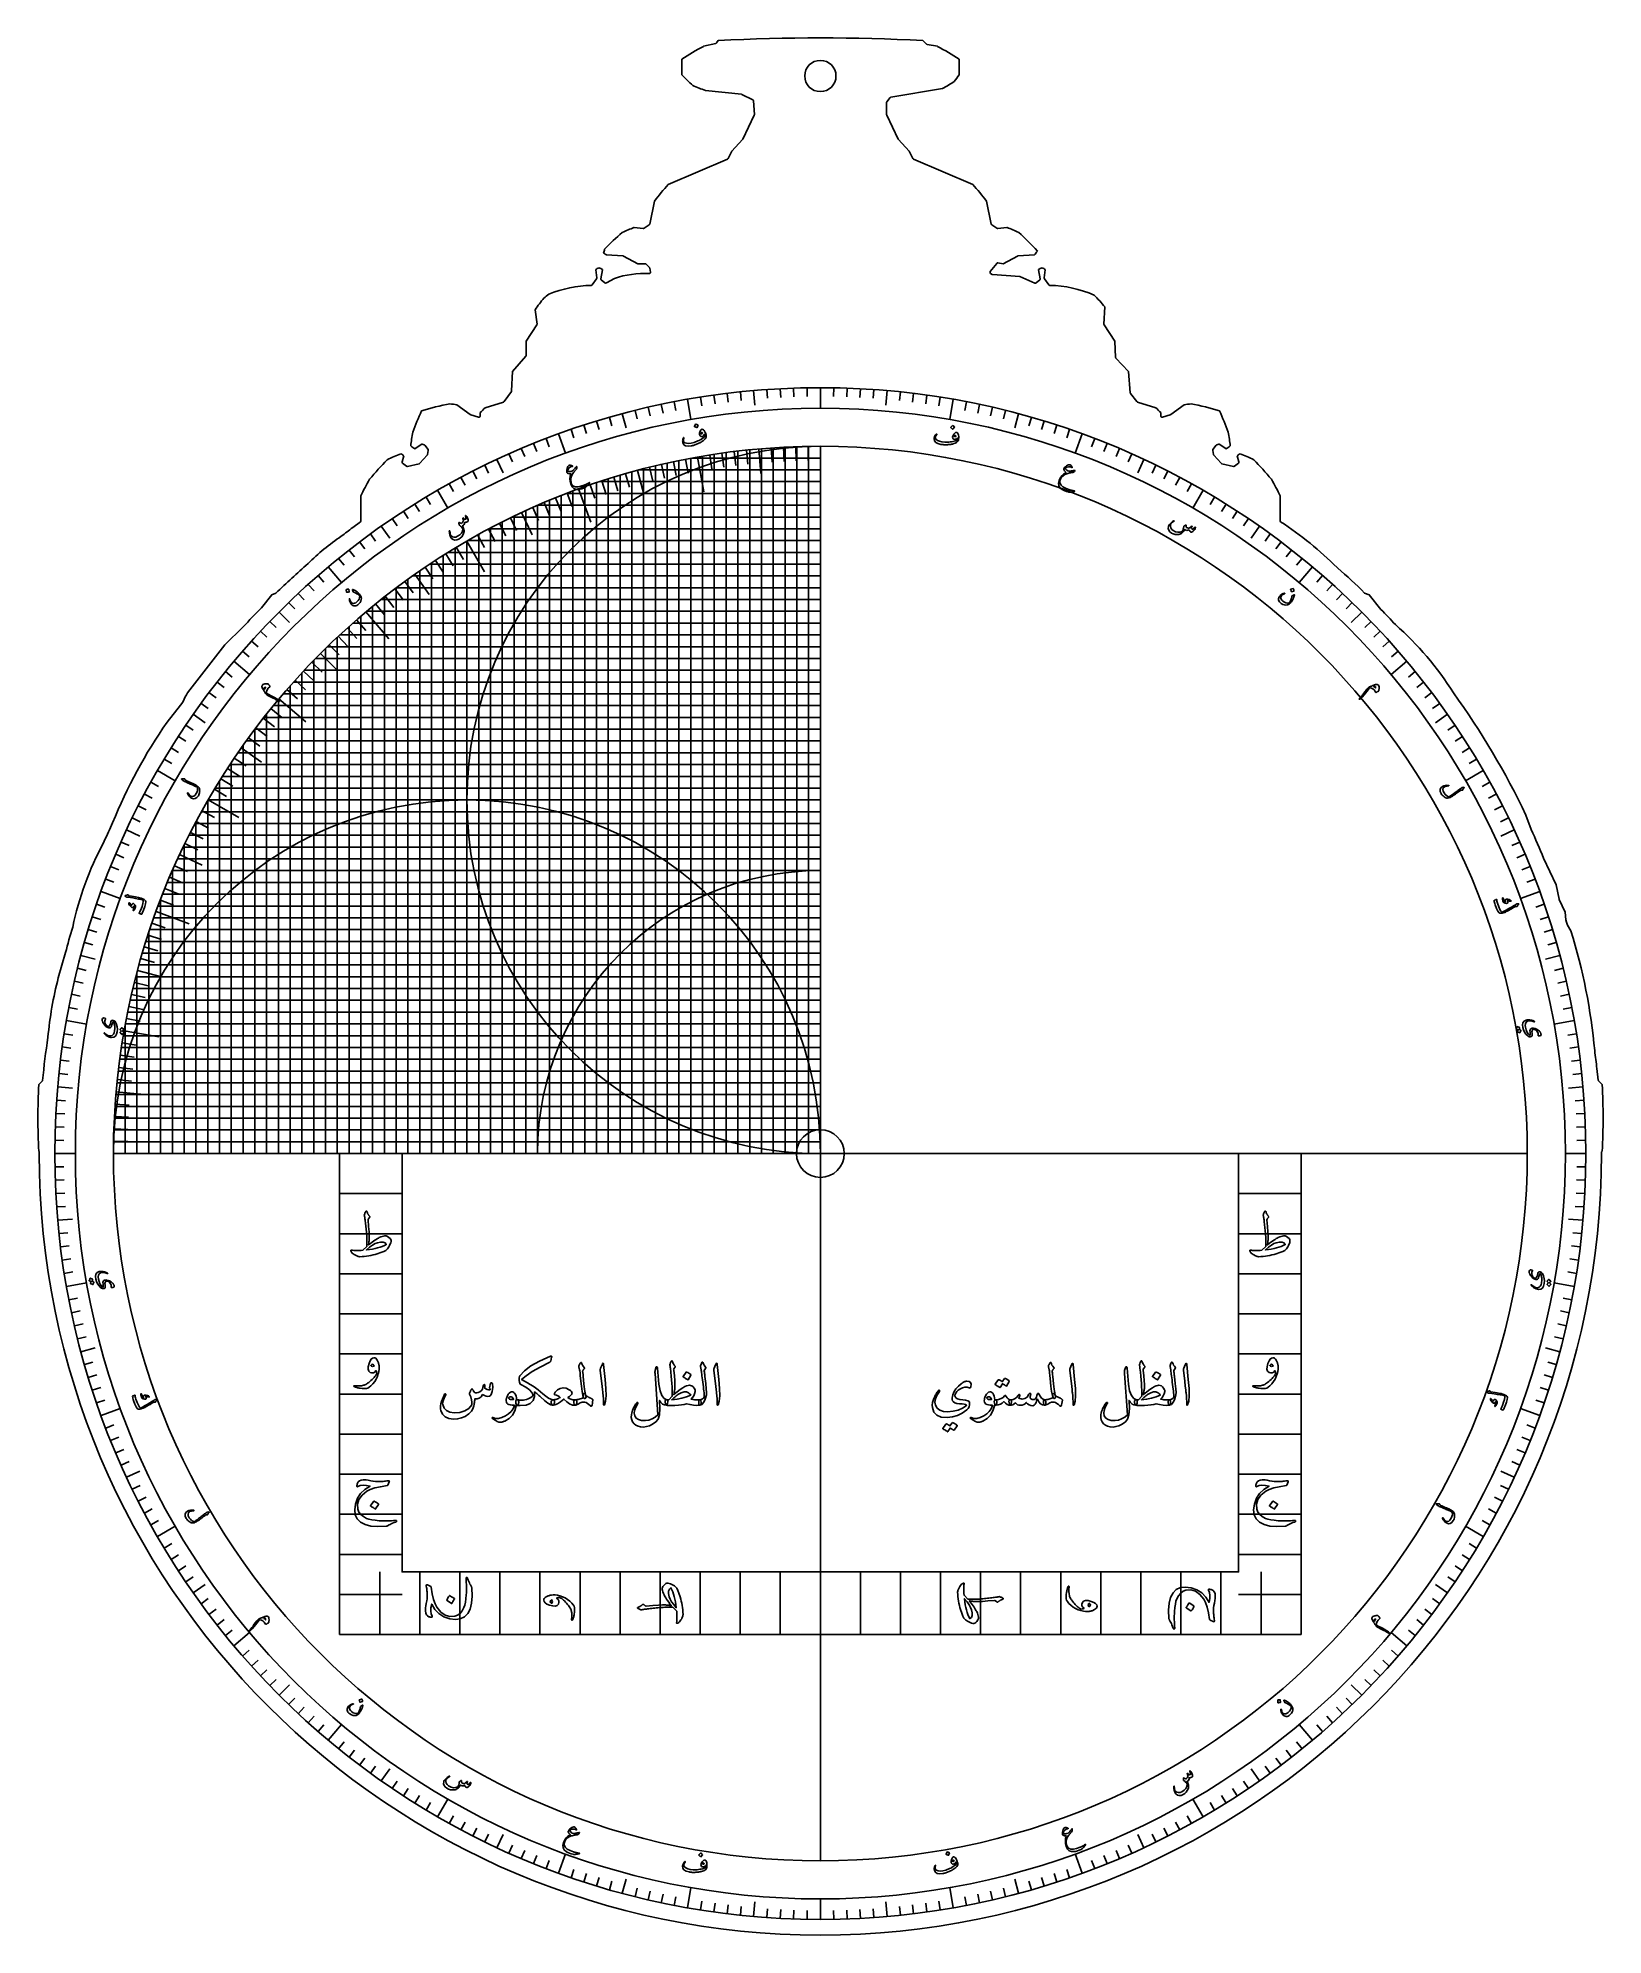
# Model space of a CAD drawing. Header units: millimetres. Extents: x -92 to 92, y -92 to 131.
import ezdxf

# ---------------------------------------------------------------- set-up
doc = ezdxf.new("R2010")
doc.units = ezdxf.units.MM
for name, color, linetype in [('CUT_INNER', 6, 'Continuous'), ('CUT_OUTER', 1, 'Continuous'), ('ENGRAVE', 7, 'Continuous'), ('ENGRAVE_FINE', 8, 'Continuous'), ('TEXT', 5, 'Continuous')]:
    doc.layers.add(name, color=color, linetype=linetype)

msp = doc.modelspace()

# ---------------------------------------------------------------- linework, layer by layer
at = {"layer": 'CUT_INNER'}
for centre, radius in [((0, 126.1644), 1.83), ((0, 0), 2.795)]:
    msp.add_circle(centre, radius, dxfattribs=at)
at = {"layer": 'CUT_OUTER'}
for points in [[(-13.6883, 129.6361), (-13.6847, 129.6371), (-12.2551, 129.9669)], [(-12.1639, 130.03), (-11.9702, 130.3213), (-11.9681, 130.3242)], [(12.0002, 130.3242), (12.0028, 130.3218), (12.4255, 129.8983)], [(12.5049, 129.8567), (13.7172, 129.6369), (13.7204, 129.6361)], [(-9.2427, 124.0193), (-13.4555, 124.4753), (-13.4587, 124.4758)], [(14.2932, 124.7046), (14.2899, 124.7039), (8.272, 123.6819)], [(-7.9166, 123.3667), (-9.1918, 124.0043)], [(-7.7271, 121.6474), (-7.834, 123.2426)], [(7.7565, 123.0468), (7.7565, 121.6422)], [(8.1801, 123.6278), (7.7894, 123.1407)], [(-9.091, 118.7614), (-7.7415, 121.5725)], [(7.7712, 121.5773), (9.123, 118.7614)], [(-10.7961, 116.4977), (-10.3639, 117.3621), (-10.3622, 117.3651), (-10.36, 117.3678), (-9.1156, 118.725)], [(9.1477, 118.725), (10.392, 117.3678), (10.3943, 117.3651), (10.396, 117.3621), (10.8282, 116.4977)], [(-17.8168, 113.4663), (-17.8136, 113.4678), (-10.8715, 116.4268)], [(10.9035, 116.4268), (17.8456, 113.4678), (17.8488, 113.4663)], [(-19.983, 108.8244), (-19.4225, 111.513), (-19.4216, 111.5165)], [(19.4537, 111.5165), (19.4546, 111.513), (20.015, 108.8244)], [(-21.83, 108.42), (-21.8264, 108.4198), (-20.737, 108.3111)], [(-20.6389, 108.3356), (-20.0466, 108.7302)], [(20.0787, 108.7302), (20.6709, 108.3356)], [(20.769, 108.3111), (21.8584, 108.4198), (21.8621, 108.42)], [(-23.1247, 105.097), (-25.0378, 105.2092), (-25.0417, 105.2096)], [(-20.516, 104.1773), (-21.368, 104.1773), (-21.3716, 104.1775), (-21.3749, 104.1791), (-23.0629, 105.0796)], [(23.0949, 105.0796), (21.4068, 104.179), (21.4037, 104.1775), (21.4002, 104.1779), (20.8023, 104.2773)], [(25.0737, 105.2096), (25.0701, 105.2092), (23.1567, 105.097)], [(-26.7234, 101.7085), (-26.2216, 102.4104)], [(-26.1945, 102.5142), (-26.3022, 103.4855), (-26.3024, 103.4892)], [(-25.5003, 103.4891), (-25.5009, 103.4856), (-25.7119, 102.4323)], [(-25.6585, 102.2857), (-25.2347, 101.9464)], [(-25.0681, 101.9323), (-24.1268, 102.4555), (-24.1239, 102.457)], [(-20.0295, 103.7529), (-20.41, 104.1334)], [(-19.9088, 103.1972), (-19.9876, 103.6715)], [(20.6606, 104.223), (19.9001, 103.2729)], [(19.9339, 103.0544), (20.1089, 102.9376)], [(20.1815, 102.9127), (23.3493, 102.6871), (23.3535, 102.6866), (23.3575, 102.6851), (25.105, 101.9198)], [(25.2589, 101.9401), (25.6906, 102.2857)], [(25.7439, 102.4323), (25.5329, 103.4856), (25.5324, 103.4891)], [(26.3344, 103.4892), (26.3342, 103.4855), (26.2266, 102.5142)], [(26.2536, 102.4104), (26.7555, 101.7085)], [(-33.1907, 97.1217), (-33.4126, 98.7835), (-33.4129, 98.787)], [(33.3305, 99.131), (33.3305, 99.1274), (33.2181, 97.1157)], [(-34.4452, 93.4541), (-34.4452, 95.1143), (-34.445, 95.1179), (-34.4432, 95.1209), (-33.2135, 97.0204)], [(33.242, 97.0258), (34.4751, 95.1212), (34.477, 95.1178), (34.4774, 95.114), (34.5884, 93.2218)], [(-36.1631, 89.3139), (-36.0512, 91.5586), (-36.0508, 91.5622), (-36.0486, 91.5649), (-34.4823, 93.3553)], [(34.6283, 93.1286), (36.0806, 91.5648), (36.0829, 91.5621), (36.0833, 91.5587), (36.3078, 89.0834)], [(-37.0541, 88.0474), (-36.1917, 89.2331)], [(36.3388, 89.0048), (37.0865, 88.0443)], [(-42.5878, 87.6632), (-42.5848, 87.6613), (-41.0022, 86.5314)], [(-39.8354, 86.3745), (-39.8354, 86.742), (-39.8353, 86.7456)], [(-39.2616, 87.3192), (-39.2583, 87.3204), (-37.1302, 87.9926)], [(37.1597, 87.9934), (39.2903, 87.3204), (39.2937, 87.3192)], [(39.8673, 86.7456), (39.8675, 86.742), (39.8675, 86.3745)], [(41.0342, 86.5314), (42.6169, 87.6613), (42.6198, 87.6632)], [(-40.9581, 86.5098), (-40.0286, 86.2308)], [(40.0606, 86.2308), (40.9901, 86.5098)], [(-46.7785, 83.032), (-47.5157, 82.5049), (-47.5187, 82.503)], [(-46.414, 82.9752), (-46.6436, 83.0522)], [(-45.9567, 82.4431), (-46.3446, 82.9268)], [(-46.0202, 81.8545), (-45.9267, 82.3197)], [(45.9587, 82.3197), (46.0522, 81.8545)], [(46.3767, 82.9268), (45.9887, 82.4431)], [(46.6757, 83.0522), (46.446, 82.9752)], [(47.5507, 82.503), (47.5478, 82.5049), (46.8106, 83.032)], [(-48.7807, 81.7003), (-48.7815, 81.6968), (-48.9819, 80.9929)], [(-48.9314, 80.8347), (-48.4931, 80.4839)], [(-48.3657, 80.4549), (-46.9916, 80.7718)], [(-46.9132, 80.8184), (-46.0551, 81.7844)], [(46.0871, 81.7844), (46.9452, 80.8184)], [(47.0237, 80.7718), (48.3977, 80.4549)], [(48.5252, 80.4839), (48.9634, 80.8347)], [(49.014, 80.9929), (48.8135, 81.6968), (48.8127, 81.7003)], [(-53.8258, 74.0905), (-53.8258, 76.9945), (-53.8256, 76.9981)], [(53.8576, 76.9981), (53.8578, 76.9945), (53.8578, 74.0905)], [(-54.7767, 73.2918), (-53.8849, 73.9712)], [(60.5435, 68.6053), (60.611, 68.546)], [(-65.4777, 63.9133), (-64.2647, 65.4122), (-64.2622, 65.415), (-64.2587, 65.4166), (-63.778, 65.609)], [(63.7555, 65.6309), (64.2908, 65.4166), (64.2942, 65.415), (64.2967, 65.4122), (65.6704, 63.7147)], [(-74.1219, 53.9504), (-69.7693, 59.5623), (-69.7622, 59.5702), (-67.6068, 61.6562)], [(-76.5291, 50.5112), (-74.9457, 52.4911), (-74.809, 52.6864), (-74.6259, 52.9447)], [(82.6446, 39.6083), (83.2589, 37.9491)], [(-83.9601, 36.3713), (-83.8761, 36.5656)], [(84.7152, 34.5766), (86.1962, 31.4733), (86.1975, 31.4705), (86.1982, 31.4675), (86.5381, 29.7677), (86.5426, 29.7506), (86.549, 29.7342), (87.2279, 28.2637), (87.2295, 28.2597), (87.2301, 28.2555), (87.3104, 27.3689), (87.3954, 27.0978), (87.505, 26.7406), (87.9156, 26.0838), (87.9176, 26.0802)], [(-89.2611, 20.5783), (-88.4239, 23.5242)], [(90.9576, 9.9453), (91.1223, 8.5857)], [(-91.5556, 8.0757), (-91.5532, 8.0784), (-91.1332, 8.4976)], [(91.1652, 8.4976), (91.5852, 8.0784), (91.5877, 8.0757)], [(-91.5, 0), (-91.4993, 0.2396), (-91.5527, 0.2752), (-91.5556, 0.2773)], [(91.5877, 0.2773), (91.5848, 0.2752), (91.4993, 0.2184), (91.5, 0)]]:
    msp.add_lwpolyline(points, dxfattribs=at)
for centre, radius, start, end in [((0.8381, 102.1862), 31.0566, 117.887721, 123.296047), ((-12.2888, 130.1131), 0.15, 282.989482, 326.38032), ((0.016, -113.0168), 243.6359, 87.180557, 92.819439), ((12.5316, 130.0042), 0.15, 224.942876, 259.724407), ((-1.8099, 100.4894), 33.0261, 56.864363, 61.949953), ((2.4255, 127.2277), 18.659, 177.182884, 182.818048), ((-3.1595, 127.2279), 19.4241, 357.292377, 2.705423), ((-3.5552, 137.7047), 17.0293, 221.997754, 228.003912), ((-7.5439, 142.0912), 18.5819, 246.514174, 251.439111), ((7.3817, 138.123), 15.0937, 297.251656, 303.303093), ((8.2381, 131.4271), 9.5004, 321.461539, 327.412667), ((-9.2588, 123.8701), 0.15, 63.434949, 83.821243), ((-7.9836, 123.2325), 0.15, 3.834302, 63.434949), ((7.9065, 123.0468), 0.15, 141.273284, 180), ((8.2971, 123.534), 0.15, 99.638487, 141.273284), ((-7.8767, 121.6374), 0.15, 334.356616, 3.834302), ((7.9065, 121.6422), 0.15, 180, 205.643384), ((-9.2262, 118.8264), 0.15, 317.482654, 334.356616), ((9.2582, 118.8264), 0.15, 205.643384, 222.517347), ((-10.9303, 116.5648), 0.15, 293.085446, 333.434949), ((10.9623, 116.5648), 0.15, 206.565051, 246.914554), ((1.5145, 95.9196), 26.1072, 137.770513, 143.314857), ((-1.6476, 95.7837), 26.3208, 36.707662, 42.206967), ((-3.6621, 85.0895), 29.9981, 130.65547, 136.080839), ((-16.2195, 93.0001), 16.4089, 109.993969, 115.200322), ((-20.7221, 108.4604), 0.15, 264.302989, 303.672481), ((-20.1298, 108.855), 0.15, 303.672481, 348.225626), ((20.1618, 108.855), 0.15, 191.774374, 236.327519), ((20.7541, 108.4604), 0.15, 236.327519, 275.697011), ((16.7699, 94.2462), 15.0608, 64.565536, 70.23827), ((2.0734, 84.5029), 31.5104, 42.196993, 47.803527), ((-20.5185, 104.4587), 4.9648, 163.155045, 168.610247), ((-23.0664, 108.5417), 3.8735, 233.221607, 239.340633), ((-23.1335, 104.9473), 0.15, 61.919604, 86.642996), ((23.1655, 104.9473), 0.15, 93.357004, 118.080395), ((20.4701, 109.0228), 5.9777, 320.36428, 325.85788), ((-23.84, 100.173), 4.1305, 120.858164, 126.595704), ((-26.3436, 102.4977), 0.15, 324.43761, 6.323466), ((-28.1079, 98.8569), 5.3157, 60.624574, 66.150616), ((-25.5648, 102.4028), 0.15, 168.672481, 231.317911), ((-20.6678, 92.5212), 10.5197, 86.631082, 109.180225), ((-20.516, 104.0273), 0.15, 45, 90), ((-20.0567, 103.1726), 0.15, 272.740791, 9.43761), ((-20.1356, 103.6469), 0.15, 9.43761, 45), ((20.0172, 103.1792), 0.15, 141.323466, 236.274782), ((20.1922, 103.0623), 0.15, 236.274782, 265.925984), ((20.7777, 104.1293), 0.15, 80.56239, 141.323466), ((28.0332, 99.0698), 5.0779, 113.719842, 119.504968), ((25.5968, 102.4028), 0.15, 308.682089, 11.327519), ((23.7882, 100.0474), 4.2812, 53.505402, 59.04073), ((26.3757, 102.4977), 0.15, 173.676534, 215.56239), ((-18.7478, 88.8638), 17.7069, 140.347406, 145.91554), ((-26.6226, 93.5584), 8.7624, 126.27661, 131.083231), ((-26.6002, 87.9265), 13.7222, 90.949345, 112.299759), ((-26.8455, 101.7957), 0.15, 276.843495, 324.43761), ((-25.141, 102.0635), 0.15, 231.317911, 299.067541), ((25.1652, 102.0572), 0.15, 246.351137, 308.682089), ((26.8775, 101.7957), 0.15, 215.56239, 263.156505), ((26.6883, 88.389), 13.2589, 66.058401, 89.259597), ((19.1602, 87.4048), 18.393, 39.608488, 45.426663), ((-33.3394, 97.1019), 0.15, 327.08026, 7.604625), ((33.3679, 97.1073), 0.15, 176.803291, 212.91974), ((-34.5952, 93.4541), 0.15, 318.818119, 360), ((34.7382, 93.2306), 0.15, 183.357004, 222.885164), ((-36.313, 89.3213), 0.15, 323.970156, 357.144437), ((36.4572, 89.097), 0.15, 185.181312, 217.896077), ((-16.4295, 73.1108), 33.3091, 155.402966, 160.092511), ((-36.5832, 52.2698), 36.1544, 100.852226, 106.276232), ((-44.192, 79.2807), 8.5346, 79.166373, 84.609515), ((-33.7353, 81.2193), 8.231, 132.175871, 137.825076), ((-37.1754, 88.1356), 0.15, 287.527872, 323.970156), ((37.2048, 88.1364), 0.15, 217.896077, 252.472128), ((33.6306, 81.0826), 8.4242, 42.239737, 47.759316), ((44.2102, 79.3777), 8.4368, 95.358891, 100.86522), ((36.616, 52.2731), 36.151, 73.723514, 79.148028), ((20.6362, 74.8189), 28.8029, 19.540355, 24.964114), ((-31.3712, 81.3011), 16.6775, 169.107192, 174.681527), ((-40.915, 86.6534), 0.15, 234.474677, 253.296561), ((-39.9854, 86.3745), 0.15, 253.296561, 360), ((40.0175, 86.3745), 0.15, 180, 286.703439), ((40.947, 86.6534), 0.15, 286.703439, 305.525323), ((28.3095, 80.8604), 19.7994, 5.758179, 10.453011), ((-44.2369, 87.3531), 5.8561, 230.30786, 235.915623), ((-46.6913, 82.91), 0.15, 71.47367, 125.56239), ((-46.4616, 82.833), 0.15, 38.726716, 71.47367), ((-46.0737, 82.3493), 0.15, 348.637358, 38.726716), ((46.1058, 82.3493), 0.15, 141.273284, 191.362642), ((46.4937, 82.833), 0.15, 108.52633, 141.273284), ((46.7233, 82.91), 0.15, 54.43761, 108.52633), ((44.2639, 87.3597), 5.8643, 304.08832, 309.688196), ((-23.6862, 54.8184), 37.8084, 135.665144, 140.341834), ((-43.5864, 66.7968), 16.1137, 110.101947, 116.313458), ((-51.2366, 78.3793), 4.1304, 53.516392, 59.246786), ((-48.8377, 80.9518), 0.15, 164.106331, 231.329032), ((-48.3994, 80.601), 0.15, 231.329032, 282.989482), ((-47.0253, 80.918), 0.15, 282.989482, 318.385383), ((-46.1672, 81.884), 0.15, 318.385383, 348.637358), ((46.1993, 81.884), 0.15, 191.362642, 221.614617), ((47.0574, 80.918), 0.15, 221.614617, 257.010518), ((48.4314, 80.601), 0.15, 257.010518, 308.670968), ((51.3178, 78.3054), 4.2191, 120.81348, 126.423343), ((48.8697, 80.9518), 0.15, 308.670968, 15.893669), ((43.0446, 65.4585), 17.5679, 63.943847, 69.640748), ((30.6399, 61.05), 28.5051, 38.894305, 45.098669), ((-33.3232, 67.3943), 22.6403, 149.315102, 154.900363), ((29.4723, 65.339), 27.0293, 25.553356, 30.231114), ((-53.9758, 74.0905), 0.15, 307.299357, 0), ((54.0078, 74.0905), 0.15, 180, 232.700643), ((30.2133, 37.9234), 43.1429, 45.330291, 56.672622), ((-41.9182, 51.0193), 25.5588, 123.734242, 135.079812), ((-5.4122, 7.105), 82.5684, 126.716926, 127.881788), ((-0.674, 0.7319), 90.505, 130.971087, 134.206269), ((0.5066, 0.5589), 90.7457, 45.81392, 48.52147), ((-1.2868, 1.2293), 89.7204, 135.680435, 137.662071), ((3.0411, 2.8627), 87.3235, 42.563322, 44.175366), ((42.8862, 34.1984), 36.984, 32.279459, 48.572341), ((-69.252, 50.8805), 5.7568, 147.773278, 158.98733), ((0.4053, 0.6064), 91.0189, 25.372572, 35.878516), ((-26.7653, 15.9929), 60.5636, 145.253171, 157.953266), ((-1.515, 0.6716), 89.8428, 154.939858, 156.451797), ((1.4163, 0.6079), 89.9588, 22.185301, 24.52516), ((-52.1964, 19.1335), 36.1396, 151.511855, 168.220949), ((-1.8439, 0.532), 89.581, 163.141683, 165.127745), ((22.979, 5.898), 68.0025, 5.190777, 17.264659), ((-47.3886, 9.6539), 43.2741, 165.377705, 174.749971), ((-0.9023, 0.109), 90.5912, 171.426873, 174.653712), ((5.5741, 0.6706), 85.8857, 6.199373, 7.61398), ((-12.4063, 4.1765), 79.2453, 177.179673, 182.820318), ((-91.2366, 8.6016), 0.1466, 314.817969, 339.341637), ((91.2712, 8.6037), 0.15, 186.906676, 225.057124), ((12.3553, 4.1765), 79.3282, 357.182633, 2.817377), ((0, 0), 91.5, 180, 0)]:
    msp.add_arc(centre, radius, start, end, dxfattribs=at)
at = {"layer": 'ENGRAVE'}
for points in [[(-7.8153, 89.3288), (-7.6657, 87.6197)], [(0, 89.67), (0, 87.2681)], [(7.8153, 89.3288), (7.6657, 87.6197)], [(-15.571, 88.3077), (-15.154, 85.9423)], [(15.571, 88.3077), (15.154, 85.9423)], [(-23.2083, 86.6146), (-22.7643, 84.9574)], [(23.2083, 86.6146), (22.7643, 84.9574)], [(-30.6689, 84.2622), (-29.8475, 82.0052)], [(-7.2171, 82.4924), (-6.9645, 79.6052)], [(-6.9006, 0), (-6.9006, 82.5195)], [(0, -82.8075), (0, 82.8075)], [(0, 0), (0, 82.8075)], [(0, 82.8075), (0, 78.6671)], [(30.6689, 84.2622), (29.8475, 82.0052)], [(-37.8962, 81.2686), (-37.1711, 79.7137)], [(-21.4322, 79.9859), (-20.682, 77.1864)], [(-20.7019, 0), (-20.7019, 80.178)], [(-14.3794, 81.5495), (-13.6604, 77.472)], [(-13.8013, 0), (-13.8013, 81.6493)], [(37.8962, 81.2686), (37.1711, 79.7137)], [(-28.3218, 77.8136), (-26.9057, 73.9229)], [(-27.6025, 0), (-27.6025, 78.0717)], [(-44.835, 77.6565), (-43.6341, 75.5764)], [(0, 75.9069), (-33.0942, 75.9069)], [(44.835, 77.6565), (43.6341, 75.5764)], [(-51.4326, 73.4534), (-50.4486, 72.048)], [(-34.996, 75.0491), (-33.7711, 72.4224)], [(-34.5031, 0), (-34.5031, 75.2769)], [(51.4326, 73.4534), (50.4486, 72.048)], [(-41.4038, 0), (-41.4038, 71.7134)], [(-41.4038, 71.7134), (-39.3336, 68.1277)], [(0, 69.0062), (-45.7736, 69.0062)], [(-57.6388, 68.6912), (-56.0949, 66.8513)], [(-48.3044, 0), (-48.3044, 67.259)], [(-47.4964, 67.8319), (-45.8341, 65.4578)], [(57.6388, 68.6912), (56.0949, 66.8513)], [(-63.4063, 63.4063), (-62.1931, 62.1931)], [(-53.2276, 63.4342), (-50.5663, 60.2625)], [(63.4063, 63.4063), (62.1931, 62.1931)], [(-55.205, 0), (-55.205, 61.7211)], [(0, 62.1056), (-54.772, 62.1056)], [(-58.5537, 58.5537), (-56.5044, 56.5044)], [(-68.6912, 57.6388), (-66.8513, 56.0949)], [(68.6912, 57.6388), (66.8513, 56.0949)], [(-62.1056, 0), (-62.1056, 54.772)], [(0, 55.205), (-61.7211, 55.205)], [(-73.4534, 51.4326), (-72.048, 50.4486)], [(-63.4342, 53.2276), (-60.2625, 50.5663)], [(73.4534, 51.4326), (72.048, 50.4486)], [(-67.8319, 47.4964), (-65.4578, 45.8341)], [(0, 48.3044), (-67.259, 48.3044)], [(-77.6565, 44.835), (-75.5764, 43.6341)], [(-69.0062, 0), (-69.0062, 45.7736)], [(77.6565, 44.835), (75.5764, 43.6341)], [(0, 41.4038), (-71.7134, 41.4038)], [(-71.7134, 41.4037), (-68.1277, 39.3336)], [(-81.2686, 37.8962), (-79.7137, 37.1711)], [(81.2686, 37.8962), (79.7137, 37.1711)], [(0, 34.5031), (-75.2769, 34.5031)], [(-75.0491, 34.996), (-72.4224, 33.7711)], [(-75.9069, 0), (-75.9069, 33.0942)], [(-84.2622, 30.6689), (-82.0052, 29.8475)], [(84.2622, 30.6689), (82.0052, 29.8475)], [(0, 27.6025), (-78.0717, 27.6025)], [(-77.8136, 28.3218), (-73.9229, 26.9057)], [(-86.6146, 23.2083), (-84.9574, 22.7643)], [(86.6146, 23.2083), (84.9574, 22.7643)], [(0, 20.7019), (-80.178, 20.7019)], [(-79.9859, 21.4322), (-77.1864, 20.682)], [(-88.3077, 15.571), (-85.9423, 15.154)], [(88.3077, 15.571), (85.9423, 15.154)], [(0, 13.8013), (-81.6493, 13.8013)], [(-81.5495, 14.3794), (-77.472, 13.6604)], [(-89.3288, 7.8153), (-87.6197, 7.6657)], [(0, 6.9006), (-82.5195, 6.9006)], [(-82.4924, 7.2171), (-79.6052, 6.9645)], [(89.3288, 7.8153), (87.6197, 7.6657)], [(-89.67, 0), (-87.2681, 0)], [(-82.8075, 0), (82.8075, 0)], [(0, 0), (-82.8075, 0)], [(-82.8075, 0), (-78.6671, 0)], [(-56.3091, 0), (-56.3091, -56.3091), (56.3091, -56.3091), (56.3091, 0)], [(-56.3091, 0), (-48.9889, 0)], [(-48.9889, 0), (-48.9889, -48.9889), (48.9889, -48.9889), (48.9889, 0)], [(0, 0), (0, -56.3091)], [(56.3091, 0), (48.9889, 0)], [(89.67, 0), (87.2681, 0)], [(-56.3091, -4.6924), (-48.9889, -4.6924)], [(56.3091, -4.6924), (48.9889, -4.6924)], [(-89.3288, -7.8153), (-87.6197, -7.6657)], [(89.3288, -7.8153), (87.6197, -7.6657)], [(-56.3091, -9.3849), (-48.9889, -9.3849)], [(56.3091, -9.3849), (48.9889, -9.3849)], [(-88.3077, -15.571), (-85.9423, -15.154)], [(-56.3091, -14.0773), (-48.9889, -14.0773)], [(56.3091, -14.0773), (48.9889, -14.0773)], [(88.3077, -15.571), (85.9423, -15.154)], [(-56.3091, -18.7697), (-48.9889, -18.7697)], [(56.3091, -18.7697), (48.9889, -18.7697)], [(-86.6146, -23.2083), (-84.9574, -22.7643)], [(-56.3091, -23.4621), (-48.9889, -23.4621)], [(56.3091, -23.4621), (48.9889, -23.4621)], [(86.6146, -23.2083), (84.9574, -22.7643)], [(-56.3091, -28.1546), (-48.9889, -28.1546)], [(56.3091, -28.1546), (48.9889, -28.1546)], [(-84.2622, -30.6689), (-82.0052, -29.8475)], [(84.2622, -30.6689), (82.0052, -29.8475)], [(-56.3091, -32.847), (-48.9889, -32.847)], [(56.3091, -32.847), (48.9889, -32.847)], [(-81.2686, -37.8962), (-79.7137, -37.1711)], [(-56.3091, -37.5394), (-48.9889, -37.5394)], [(56.3091, -37.5394), (48.9889, -37.5394)], [(81.2686, -37.8962), (79.7137, -37.1711)], [(-77.6565, -44.835), (-75.5764, -43.6341)], [(-56.3091, -42.2318), (-48.9889, -42.2318)], [(56.3091, -42.2318), (48.9889, -42.2318)], [(77.6565, -44.835), (75.5764, -43.6341)], [(-56.3091, -46.9243), (-48.9889, -46.9243)], [(56.3091, -46.9243), (48.9889, -46.9243)], [(-73.4534, -51.4326), (-72.048, -50.4486)], [(-51.6167, -56.3091), (-51.6167, -48.9889)], [(-46.9243, -56.3091), (-46.9243, -48.9889)], [(-42.2318, -56.3091), (-42.2318, -48.9889)], [(-37.5394, -56.3091), (-37.5394, -48.9889)], [(-32.847, -56.3091), (-32.847, -48.9889)], [(-28.1546, -56.3091), (-28.1546, -48.9889)], [(-23.4621, -56.3091), (-23.4621, -48.9889)], [(-18.7697, -56.3091), (-18.7697, -48.9889)], [(-14.0773, -56.3091), (-14.0773, -48.9889)], [(-9.3849, -56.3091), (-9.3849, -48.9889)], [(-4.6924, -56.3091), (-4.6924, -48.9889)], [(0, -56.3091), (0, -48.9889)], [(0, -56.3091), (0, -48.9889)], [(4.6924, -56.3091), (4.6924, -48.9889)], [(9.3849, -56.3091), (9.3849, -48.9889)], [(14.0773, -56.3091), (14.0773, -48.9889)], [(18.7697, -56.3091), (18.7697, -48.9889)], [(23.4621, -56.3091), (23.4621, -48.9889)], [(28.1546, -56.3091), (28.1546, -48.9889)], [(32.847, -56.3091), (32.847, -48.9889)], [(37.5394, -56.3091), (37.5394, -48.9889)], [(42.2318, -56.3091), (42.2318, -48.9889)], [(46.9243, -56.3091), (46.9243, -48.9889)], [(51.6167, -56.3091), (51.6167, -48.9889)], [(73.4534, -51.4326), (72.048, -50.4486)], [(-56.3091, -51.6167), (-48.9889, -51.6167)], [(56.3091, -51.6167), (48.9889, -51.6167)], [(-68.6912, -57.6388), (-66.8513, -56.0949)], [(68.6912, -57.6388), (66.8513, -56.0949)], [(-63.4063, -63.4063), (-62.1931, -62.1931)], [(63.4063, -63.4063), (62.1931, -62.1931)], [(-57.6388, -68.6912), (-56.0949, -66.8513)], [(57.6388, -68.6912), (56.0949, -66.8513)], [(-51.4326, -73.4534), (-50.4486, -72.048)], [(51.4326, -73.4534), (50.4486, -72.048)], [(-44.835, -77.6565), (-43.6341, -75.5764)], [(44.835, -77.6565), (43.6341, -75.5764)], [(-37.8962, -81.2686), (-37.1711, -79.7137)], [(37.8962, -81.2686), (37.1711, -79.7137)], [(-30.6689, -84.2622), (-29.8475, -82.0052)], [(30.6689, -84.2622), (29.8475, -82.0052)], [(-23.2083, -86.6146), (-22.7643, -84.9574)], [(-15.571, -88.3077), (-15.154, -85.9423)], [(15.571, -88.3077), (15.154, -85.9423)], [(23.2083, -86.6146), (22.7643, -84.9574)], [(-7.8153, -89.3288), (-7.6657, -87.6197)], [(0, -89.67), (0, -87.2681)], [(7.8153, -89.3288), (7.6657, -87.6197)]]:
    msp.add_lwpolyline(points, dxfattribs=at)
for radius in [89.67, 89.67, 87.2681, 82.8075, 82.8075]:
    msp.add_circle((0, 0), radius, dxfattribs=at)
for centre, radius, start, end in [((0, 0), 82.8075, 90, 180), ((0, 41.4038), 41.4038, 90, 270), ((-41.4038, 0), 41.4038, 0, 180), ((0, 0), 33.1298, 90, 180)]:
    msp.add_arc(centre, radius, start, end, dxfattribs=at)
at = {"layer": 'ENGRAVE_FINE'}
for points in [[(-10.928, 89.0016), (-10.8026, 87.9799)], [(-9.3731, 89.1788), (-9.2655, 88.155)], [(-6.2551, 89.4516), (-6.1833, 88.4247)], [(-4.693, 89.5471), (-4.6391, 88.5191)], [(-3.1294, 89.6154), (-3.0935, 88.5866)], [(-1.565, 89.6563), (-1.547, 88.6271)], [(1.565, 89.6563), (1.547, 88.6271)], [(3.1294, 89.6154), (3.0935, 88.5866)], [(4.693, 89.5471), (4.6391, 88.5191)], [(6.2551, 89.4516), (6.1833, 88.4247)], [(9.3731, 89.1788), (9.2655, 88.155)], [(10.928, 89.0016), (10.8026, 87.9799)], [(-21.6931, 87.0064), (-21.4441, 86.0076)], [(-20.1714, 87.3718), (-19.9398, 86.3688)], [(-18.6434, 87.7105), (-18.4294, 86.7036)], [(-17.1098, 88.0225), (-16.9134, 87.012)], [(-14.0275, 88.566), (-13.8664, 87.5493)], [(-12.4797, 88.7973), (-12.3364, 87.778)], [(12.4797, 88.7973), (12.3364, 87.778)], [(14.0275, 88.566), (13.8664, 87.5493)], [(17.1098, 88.0225), (16.9134, 87.012)], [(18.6434, 87.7105), (18.4294, 86.7036)], [(20.1714, 87.3718), (19.9398, 86.3688)], [(21.6931, 87.0064), (21.4441, 86.0076)], [(-29.1937, 84.7847), (-28.8586, 83.8114)], [(-27.7096, 85.2812), (-27.3915, 84.3022)], [(-26.217, 85.7518), (-25.916, 84.7675)], [(-24.7164, 86.1963), (-24.4327, 85.2068)], [(24.7164, 86.1963), (24.4327, 85.2068)], [(26.217, 85.7518), (25.916, 84.7675)], [(27.7096, 85.2812), (27.3915, 84.3022)], [(29.1937, 84.7847), (28.8586, 83.8114)], [(-35.0369, 82.5417), (-34.6347, 81.5941)], [(-33.591, 83.1406), (-33.2054, 82.1862)], [(-32.1349, 83.7142), (-31.766, 82.7532)], [(-10.0917, 82.1903), (-9.8899, 80.5465)], [(-9.6609, 0), (-9.6609, 82.242)], [(-8.6557, 82.3539), (-8.4826, 80.7068)], [(-8.2808, 0), (-8.2808, 82.3924)], [(-5.7764, 82.6058), (-5.6608, 80.9537)], [(-5.5205, 0), (-5.5205, 82.6233)], [(-4.3338, 82.694), (-4.2471, 81.0401)], [(-4.1404, 0), (-4.1404, 82.7039)], [(-2.8899, 82.7571), (-2.8321, 81.1019)], [(-2.7603, 0), (-2.7603, 82.7615)], [(-1.4452, 82.7949), (-1.4163, 81.139)], [(-1.3801, 0), (-1.3801, 82.796)], [(32.1349, 83.7142), (31.766, 82.7532)], [(33.591, 83.1406), (33.2054, 82.1862)], [(35.0369, 82.5417), (34.6347, 81.5941)], [(-39.3087, 80.5949), (-38.8575, 79.6697)], [(-36.4721, 81.9176), (-36.0534, 80.9772)], [(0, 80.0473), (-21.2019, 80.0473)], [(-20.0329, 80.3478), (-19.6323, 78.7408)], [(-19.3218, 0), (-19.3218, 80.5217)], [(-18.6276, 80.6851), (-18.2551, 79.0714)], [(-17.9416, 0), (-17.9416, 80.8405)], [(-17.2166, 80.998), (-16.8723, 79.378)], [(-16.5615, 0), (-16.5615, 81.1344)], [(-15.8004, 81.2861), (-15.4844, 79.6604)], [(-15.1814, 0), (-15.1814, 81.404)], [(0, 81.4274), (-15.0554, 81.4274)], [(-12.9539, 81.788), (-12.6949, 80.1522)], [(-12.4211, 0), (-12.4211, 81.8706)], [(-11.5246, 82.0016), (-11.2941, 80.3616)], [(-11.041, 0), (-11.041, 82.0681)], [(36.4721, 81.9176), (36.0534, 80.9772)], [(39.3087, 80.5949), (38.8575, 79.6697)], [(-43.4729, 78.4271), (-42.9738, 77.5268)], [(-42.0975, 79.1739), (-41.6143, 78.265)], [(-40.7093, 79.8966), (-40.242, 78.9794)], [(-26.9595, 78.296), (-26.4203, 76.7301)], [(-26.2224, 0), (-26.2224, 78.546)], [(0, 78.6671), (-25.8566, 78.6671)], [(-25.5889, 78.7546), (-25.0771, 77.1795)], [(-24.8422, 0), (-24.8422, 78.9933)], [(-24.2106, 79.1892), (-23.7264, 77.6054)], [(-23.4621, 0), (-23.4621, 79.4142)], [(-22.8248, 79.5997), (-22.3683, 78.0077)], [(-22.082, 0), (-22.082, 79.8089)], [(40.7093, 79.8966), (40.242, 78.9794)], [(42.0975, 79.1739), (41.6143, 78.265)], [(43.4729, 78.4271), (42.9738, 77.5268)], [(-47.5179, 76.0445), (-46.9724, 75.1715)], [(-46.1835, 76.8622), (-45.6533, 75.9798)], [(-33.6808, 75.6484), (-33.0072, 74.1354)], [(-33.123, 0), (-33.123, 75.8943)], [(-32.3555, 76.2247), (-31.7084, 74.7002)], [(-31.7429, 0), (-31.7429, 76.4818)], [(-31.0202, 76.7778), (-30.3998, 75.2422)], [(-30.3628, 0), (-30.3628, 77.0402)], [(0, 77.287), (-29.7288, 77.287)], [(-29.6756, 77.3075), (-29.082, 75.7613)], [(-28.9826, 0), (-28.9826, 77.5699)], [(46.1835, 76.8622), (45.6533, 75.9798)], [(47.5179, 76.0445), (46.9724, 75.1715)], [(-50.1428, 74.3398), (-49.5672, 73.4864)], [(-48.8378, 75.2036), (-48.2771, 74.3403)], [(-37.5938, 73.782), (-36.8419, 72.3064)], [(-37.2634, 0), (-37.2634, 73.9495)], [(-36.3004, 74.4269), (-35.5744, 72.9384)], [(0, 74.5268), (-36.095, 74.5268)], [(-35.8832, 0), (-35.8832, 74.6289)], [(48.8378, 75.2036), (48.2771, 74.3403)], [(50.1428, 74.3398), (49.5672, 73.4864)], [(-53.9648, 71.6136), (-53.3453, 70.7916)], [(-52.7067, 72.5446), (-52.1017, 71.7118)], [(0, 71.7665), (-41.3116, 71.7665)], [(-40.1459, 72.4251), (-39.343, 70.9766)], [(-40.0236, 0), (-40.0236, 72.4927)], [(-38.8758, 73.1147), (-38.0983, 71.6524)], [(0, 73.1466), (-38.8156, 73.1466)], [(-38.6435, 0), (-38.6435, 73.2377)], [(52.7067, 72.5446), (52.1017, 71.7118)], [(53.9648, 71.6136), (53.3453, 70.7916)], [(-56.4312, 69.6867), (-55.7834, 68.8867)], [(-55.2064, 70.6609), (-54.5726, 69.8498)], [(-45.5441, 0), (-45.5441, 69.1579)], [(-45.1002, 69.4482), (-44.1982, 68.0592)], [(-44.164, 0), (-44.164, 70.0473)], [(-43.8813, 70.2247), (-43.0037, 68.8202)], [(0, 70.3864), (-43.6216, 70.3864)], [(-42.7839, 0), (-42.7839, 70.8987)], [(-42.649, 70.9799), (-41.796, 69.5603)], [(55.2064, 70.6609), (54.5726, 69.8498)], [(56.4312, 69.6867), (55.7834, 68.8867)], [(-60.0009, 66.6378), (-59.3122, 65.8728)], [(-58.8288, 67.6748), (-58.1535, 66.8979)], [(-48.673, 66.9927), (-47.6996, 65.6528)], [(0, 67.6261), (-47.789, 67.6261)], [(-46.9243, 0), (-46.9243, 68.229)], [(-46.3054, 68.6505), (-45.3793, 67.2775)], [(58.8288, 67.6748), (58.1535, 66.8979)], [(60.0009, 66.6378), (59.3122, 65.8728)], [(-62.29, 64.5032), (-61.575, 63.7627)], [(-61.1548, 65.5805), (-60.4528, 64.8276)], [(0, 64.8659), (-51.4733, 64.8659)], [(-51.0646, 0), (-51.0646, 65.1881)], [(-50.9814, 65.2532), (-49.9618, 63.9481)], [(-49.8348, 66.133), (-48.8381, 64.8103)], [(-49.6845, 0), (-49.6845, 66.246)], [(0, 66.246), (-49.6845, 66.246)], [(61.1548, 65.5805), (60.4528, 64.8276)], [(62.29, 64.5032), (61.575, 63.7627)], [(-64.5032, 62.29), (-63.7627, 61.575)], [(-54.3266, 62.4956), (-53.2401, 61.2457)], [(-53.8249, 0), (-53.8249, 62.9283)], [(0, 63.4858), (-53.1662, 63.4858)], [(-52.4448, 0), (-52.4448, 64.083)], [(-52.1124, 64.3535), (-51.0702, 63.0664)], [(64.5032, 62.29), (63.7627, 61.575)], [(-66.6378, 60.0009), (-65.8728, 59.3122)], [(-65.5805, 61.1548), (-64.8276, 60.4528)], [(-56.5851, 0), (-56.5851, 60.4583)], [(-56.4746, 60.5616), (-55.3451, 59.3503)], [(0, 60.7255), (-56.2983, 60.7255)], [(-55.409, 61.538), (-54.3009, 60.3072)], [(65.5805, 61.1548), (64.8276, 60.4528)], [(66.6378, 60.0009), (65.8728, 59.3122)], [(-67.6748, 58.8288), (-66.8979, 58.1535)], [(-59.3454, 0), (-59.3454, 57.7513)], [(0, 57.9652), (-59.1364, 57.9652)], [(-57.9652, 0), (-57.9652, 59.1364)], [(0, 59.3454), (-57.7513, 59.3454)], [(-57.5229, 59.5667), (-56.3725, 58.3754)], [(67.6748, 58.8288), (66.8979, 58.1535)], [(-69.6867, 56.4312), (-68.8867, 55.7834)], [(-60.7255, 0), (-60.7255, 56.2983)], [(-60.5616, 56.4746), (-59.3503, 55.3451)], [(0, 56.5851), (-60.4583, 56.5851)], [(-59.5667, 57.5229), (-58.3754, 56.3725)], [(69.6867, 56.4312), (68.8867, 55.7834)], [(-71.6136, 53.9648), (-70.7916, 53.3453)], [(-70.6609, 55.2064), (-69.8498, 54.5726)], [(0, 53.8249), (-62.9283, 53.8249)], [(-62.4956, 54.3266), (-61.2457, 53.2401)], [(-61.538, 55.409), (-60.3072, 54.3009)], [(70.6609, 55.2064), (69.8498, 54.5726)], [(71.6136, 53.9648), (70.7916, 53.3453)], [(-72.5446, 52.7067), (-71.7118, 52.1017)], [(-64.8659, 0), (-64.8659, 51.4733)], [(-64.3535, 52.1124), (-63.0664, 51.0702)], [(0, 52.4448), (-64.083, 52.4448)], [(-63.4858, 0), (-63.4858, 53.1662)], [(72.5446, 52.7067), (71.7118, 52.1017)], [(-74.3398, 50.1428), (-73.4864, 49.5672)], [(0, 49.6845), (-66.246, 49.6845)], [(-66.246, 0), (-66.246, 49.6845)], [(-66.133, 49.8348), (-64.8103, 48.8381)], [(-65.2532, 50.9814), (-63.9481, 49.9618)], [(0, 51.0646), (-65.1881, 51.0646)], [(74.3398, 50.1428), (73.4864, 49.5672)], [(-76.0445, 47.5179), (-75.1715, 46.9724)], [(-75.2036, 48.8378), (-74.3403, 48.2771)], [(0, 46.9243), (-68.229, 46.9243)], [(-67.6261, 0), (-67.6261, 47.789)], [(-66.9927, 48.673), (-65.6528, 47.6996)], [(75.2036, 48.8378), (74.3403, 48.2771)], [(76.0445, 47.5179), (75.1715, 46.9724)], [(-76.8622, 46.1835), (-75.9798, 45.6533)], [(-69.4482, 45.1002), (-68.0592, 44.1982)], [(0, 45.5441), (-69.1579, 45.5441)], [(-68.6505, 46.3054), (-67.2775, 45.3793)], [(76.8622, 46.1835), (75.9798, 45.6533)], [(-78.4271, 43.4729), (-77.5268, 42.9738)], [(-70.9799, 42.649), (-69.5603, 41.796)], [(0, 42.7839), (-70.8987, 42.7839)], [(-70.3864, 0), (-70.3864, 43.6216)], [(-70.2247, 43.8813), (-68.8202, 43.0037)], [(0, 44.164), (-70.0473, 44.164)], [(78.4271, 43.4729), (77.5268, 42.9738)], [(-79.8966, 40.7093), (-78.9794, 40.242)], [(-79.1739, 42.0975), (-78.265, 41.6143)], [(0, 40.0236), (-72.4927, 40.0236)], [(-72.4251, 40.1459), (-70.9766, 39.343)], [(-71.7665, 0), (-71.7665, 41.3116)], [(79.1739, 42.0975), (78.265, 41.6143)], [(79.8966, 40.7093), (78.9794, 40.242)], [(-80.5949, 39.3087), (-79.6697, 38.8575)], [(0, 38.6435), (-73.2377, 38.6435)], [(-73.1466, 0), (-73.1466, 38.8156)], [(-73.1147, 38.8758), (-71.6524, 38.0983)], [(80.5949, 39.3087), (79.6697, 38.8575)], [(-81.9176, 36.4721), (-80.9772, 36.0534)], [(0, 35.8832), (-74.6289, 35.8832)], [(-74.5268, 0), (-74.5268, 36.095)], [(-74.4269, 36.3004), (-72.9384, 35.5744)], [(0, 37.2634), (-73.9495, 37.2634)], [(-73.782, 37.5938), (-72.3064, 36.8419)], [(81.9176, 36.4721), (80.9772, 36.0534)], [(-83.1406, 33.591), (-82.1862, 33.2054)], [(-82.5417, 35.0369), (-81.5941, 34.6347)], [(-75.6484, 33.6808), (-74.1354, 33.0072)], [(82.5417, 35.0369), (81.5941, 34.6347)], [(83.1406, 33.591), (82.1862, 33.2054)], [(-83.7142, 32.1349), (-82.7532, 31.766)], [(0, 31.7429), (-76.4818, 31.7429)], [(-76.2247, 32.3555), (-74.7002, 31.7084)], [(0, 33.123), (-75.8943, 33.123)], [(83.7142, 32.1349), (82.7532, 31.766)], [(-84.7847, 29.1937), (-83.8114, 28.8586)], [(0, 28.9826), (-77.5699, 28.9826)], [(-77.3075, 29.6756), (-75.7613, 29.082)], [(-77.287, 0), (-77.287, 29.7288)], [(0, 30.3628), (-77.0402, 30.3628)], [(-76.7778, 31.0202), (-75.2422, 30.3998)], [(84.7847, 29.1937), (83.8114, 28.8586)], [(-85.2812, 27.7096), (-84.3022, 27.3915)], [(-78.296, 26.9595), (-76.7301, 26.4203)], [(85.2812, 27.7096), (84.3022, 27.3915)], [(-86.1963, 24.7164), (-85.2068, 24.4327)], [(-85.7518, 26.217), (-84.7675, 25.916)], [(0, 24.8422), (-78.9933, 24.8422)], [(-78.7546, 25.5889), (-77.1795, 25.0771)], [(-78.6671, 0), (-78.6671, 25.8566)], [(0, 26.2224), (-78.546, 26.2224)], [(85.7518, 26.217), (84.7675, 25.916)], [(86.1963, 24.7164), (85.2068, 24.4327)], [(-79.5997, 22.8248), (-78.0077, 22.3683)], [(0, 23.4621), (-79.4142, 23.4621)], [(-79.1892, 24.2106), (-77.6054, 23.7264)], [(-87.3718, 20.1714), (-86.3688, 19.9398)], [(-87.0064, 21.6931), (-86.0076, 21.4441)], [(-80.3478, 20.0329), (-78.7408, 19.6323)], [(-80.0473, 0), (-80.0473, 21.2019)], [(0, 22.082), (-79.8089, 22.082)], [(87.0064, 21.6931), (86.0076, 21.4441)], [(87.3718, 20.1714), (86.3688, 19.9398)], [(-87.7105, 18.6434), (-86.7036, 18.4294)], [(0, 17.9416), (-80.8405, 17.9416)], [(-80.6851, 18.6276), (-79.0714, 18.2551)], [(0, 19.3218), (-80.5217, 19.3218)], [(87.7105, 18.6434), (86.7036, 18.4294)], [(-88.0225, 17.1098), (-87.012, 16.9134)], [(-81.2861, 15.8004), (-79.6604, 15.4844)], [(0, 16.5615), (-81.1344, 16.5615)], [(-80.998, 17.2166), (-79.378, 16.8723)], [(88.0225, 17.1098), (87.012, 16.9134)], [(-88.566, 14.0275), (-87.5493, 13.8664)], [(-81.4274, 0), (-81.4274, 15.0554)], [(0, 15.1814), (-81.404, 15.1814)], [(88.566, 14.0275), (87.5493, 13.8664)], [(-88.7973, 12.4797), (-87.778, 12.3364)], [(-82.0016, 11.5246), (-80.3616, 11.2941)], [(0, 12.4211), (-81.8706, 12.4211)], [(-81.788, 12.9539), (-80.1522, 12.6949)], [(88.7973, 12.4797), (87.778, 12.3364)], [(-89.1788, 9.3731), (-88.155, 9.2655)], [(-89.0016, 10.928), (-87.9799, 10.8026)], [(0, 9.6609), (-82.242, 9.6609)], [(-82.1903, 10.0917), (-80.5465, 9.8899)], [(0, 11.041), (-82.0681, 11.041)], [(89.0016, 10.928), (87.9799, 10.8026)], [(89.1788, 9.3731), (88.155, 9.2655)], [(0, 8.2808), (-82.3924, 8.2808)], [(-82.3539, 8.6557), (-80.7068, 8.4826)], [(-89.5471, 4.693), (-88.5191, 4.6391)], [(-89.4516, 6.2551), (-88.4247, 6.1833)], [(0, 5.5205), (-82.6233, 5.5205)], [(-82.6058, 5.7764), (-80.9537, 5.6608)], [(89.4516, 6.2551), (88.4247, 6.1833)], [(89.5471, 4.693), (88.5191, 4.6391)], [(-89.6154, 3.1294), (-88.5866, 3.0935)], [(0, 2.7603), (-82.7615, 2.7603)], [(-82.7571, 2.8899), (-81.1019, 2.8321)], [(0, 4.1404), (-82.7039, 4.1404)], [(-82.694, 4.3338), (-81.0401, 4.2471)], [(89.6154, 3.1294), (88.5866, 3.0935)], [(-89.6563, 1.565), (-88.6271, 1.547)], [(0, 1.3801), (-82.796, 1.3801)], [(-82.7949, 1.4452), (-81.139, 1.4163)], [(89.6563, 1.565), (88.6271, 1.547)], [(-89.6563, -1.565), (-88.6271, -1.547)], [(89.6563, -1.565), (88.6271, -1.547)], [(-89.6154, -3.1294), (-88.5866, -3.0935)], [(89.6154, -3.1294), (88.5866, -3.0935)], [(-89.5471, -4.693), (-88.5191, -4.6391)], [(-89.4516, -6.2551), (-88.4247, -6.1833)], [(89.4516, -6.2551), (88.4247, -6.1833)], [(89.5471, -4.693), (88.5191, -4.6391)], [(-89.1788, -9.3731), (-88.155, -9.2655)], [(-89.0016, -10.928), (-87.9799, -10.8026)], [(89.0016, -10.928), (87.9799, -10.8026)], [(89.1788, -9.3731), (88.155, -9.2655)], [(-88.7973, -12.4797), (-87.778, -12.3364)], [(88.7973, -12.4797), (87.778, -12.3364)], [(-88.566, -14.0275), (-87.5493, -13.8664)], [(88.566, -14.0275), (87.5493, -13.8664)], [(-88.0225, -17.1098), (-87.012, -16.9134)], [(88.0225, -17.1098), (87.012, -16.9134)], [(-87.7105, -18.6434), (-86.7036, -18.4294)], [(-87.3718, -20.1714), (-86.3688, -19.9398)], [(87.3718, -20.1714), (86.3688, -19.9398)], [(87.7105, -18.6434), (86.7036, -18.4294)], [(-87.0064, -21.6931), (-86.0076, -21.4441)], [(87.0064, -21.6931), (86.0076, -21.4441)], [(-86.1963, -24.7164), (-85.2068, -24.4327)], [(86.1963, -24.7164), (85.2068, -24.4327)], [(-85.7518, -26.217), (-84.7675, -25.916)], [(85.7518, -26.217), (84.7675, -25.916)], [(-85.2812, -27.7096), (-84.3022, -27.3915)], [(-84.7847, -29.1937), (-83.8114, -28.8586)], [(84.7847, -29.1937), (83.8114, -28.8586)], [(85.2812, -27.7096), (84.3022, -27.3915)], [(-83.7142, -32.1349), (-82.7532, -31.766)], [(-83.1406, -33.591), (-82.1862, -33.2054)], [(83.1406, -33.591), (82.1862, -33.2054)], [(83.7142, -32.1349), (82.7532, -31.766)], [(-82.5417, -35.0369), (-81.5941, -34.6347)], [(82.5417, -35.0369), (81.5941, -34.6347)], [(-81.9176, -36.4721), (-80.9772, -36.0534)], [(81.9176, -36.4721), (80.9772, -36.0534)], [(-80.5949, -39.3087), (-79.6697, -38.8575)], [(80.5949, -39.3087), (79.6697, -38.8575)], [(-79.8966, -40.7093), (-78.9794, -40.242)], [(-79.1739, -42.0975), (-78.265, -41.6143)], [(79.1739, -42.0975), (78.265, -41.6143)], [(79.8966, -40.7093), (78.9794, -40.242)], [(-78.4271, -43.4729), (-77.5268, -42.9738)], [(78.4271, -43.4729), (77.5268, -42.9738)], [(-76.8622, -46.1835), (-75.9798, -45.6533)], [(76.8622, -46.1835), (75.9798, -45.6533)], [(-76.0445, -47.5179), (-75.1715, -46.9724)], [(-75.2036, -48.8378), (-74.3403, -48.2771)], [(75.2036, -48.8378), (74.3403, -48.2771)], [(76.0445, -47.5179), (75.1715, -46.9724)], [(-74.3398, -50.1428), (-73.4864, -49.5672)], [(74.3398, -50.1428), (73.4864, -49.5672)], [(-72.5446, -52.7067), (-71.7118, -52.1017)], [(72.5446, -52.7067), (71.7118, -52.1017)], [(-71.6136, -53.9648), (-70.7916, -53.3453)], [(-70.6609, -55.2064), (-69.8498, -54.5726)], [(70.6609, -55.2064), (69.8498, -54.5726)], [(71.6136, -53.9648), (70.7916, -53.3453)], [(-69.6867, -56.4312), (-68.8867, -55.7834)], [(69.6867, -56.4312), (68.8867, -55.7834)], [(-67.6748, -58.8288), (-66.8979, -58.1535)], [(-66.6378, -60.0009), (-65.8728, -59.3122)], [(66.6378, -60.0009), (65.8728, -59.3122)], [(67.6748, -58.8288), (66.8979, -58.1535)], [(-65.5805, -61.1548), (-64.8276, -60.4528)], [(-64.5032, -62.29), (-63.7627, -61.575)], [(64.5032, -62.29), (63.7627, -61.575)], [(65.5805, -61.1548), (64.8276, -60.4528)], [(-62.29, -64.5032), (-61.575, -63.7627)], [(62.29, -64.5032), (61.575, -63.7627)], [(-61.1548, -65.5805), (-60.4528, -64.8276)], [(-60.0009, -66.6378), (-59.3122, -65.8728)], [(60.0009, -66.6378), (59.3122, -65.8728)], [(61.1548, -65.5805), (60.4528, -64.8276)], [(-58.8288, -67.6748), (-58.1535, -66.8979)], [(58.8288, -67.6748), (58.1535, -66.8979)], [(-56.4312, -69.6867), (-55.7834, -68.8867)], [(-55.2064, -70.6609), (-54.5726, -69.8498)], [(-53.9648, -71.6136), (-53.3453, -70.7916)], [(53.9648, -71.6136), (53.3453, -70.7916)], [(55.2064, -70.6609), (54.5726, -69.8498)], [(56.4312, -69.6867), (55.7834, -68.8867)], [(-52.7067, -72.5446), (-52.1017, -71.7118)], [(52.7067, -72.5446), (52.1017, -71.7118)], [(-50.1428, -74.3398), (-49.5672, -73.4864)], [(-48.8378, -75.2036), (-48.2771, -74.3403)], [(-47.5179, -76.0445), (-46.9724, -75.1715)], [(47.5179, -76.0445), (46.9724, -75.1715)], [(48.8378, -75.2036), (48.2771, -74.3403)], [(50.1428, -74.3398), (49.5672, -73.4864)], [(-46.1835, -76.8622), (-45.6533, -75.9798)], [(-43.4729, -78.4271), (-42.9738, -77.5268)], [(43.4729, -78.4271), (42.9738, -77.5268)], [(46.1835, -76.8622), (45.6533, -75.9798)], [(-42.0975, -79.1739), (-41.6143, -78.265)], [(-40.7093, -79.8966), (-40.242, -78.9794)], [(-39.3087, -80.5949), (-38.8575, -79.6697)], [(39.3087, -80.5949), (38.8575, -79.6697)], [(40.7093, -79.8966), (40.242, -78.9794)], [(42.0975, -79.1739), (41.6143, -78.265)], [(-36.4721, -81.9176), (-36.0534, -80.9772)], [(-35.0369, -82.5417), (-34.6347, -81.5941)], [(35.0369, -82.5417), (34.6347, -81.5941)], [(36.4721, -81.9176), (36.0534, -80.9772)], [(-33.591, -83.1406), (-33.2054, -82.1862)], [(-32.1349, -83.7142), (-31.766, -82.7532)], [(-29.1937, -84.7847), (-28.8586, -83.8114)], [(-27.7096, -85.2812), (-27.3915, -84.3022)], [(27.7096, -85.2812), (27.3915, -84.3022)], [(29.1937, -84.7847), (28.8586, -83.8114)], [(32.1349, -83.7142), (31.766, -82.7532)], [(33.591, -83.1406), (33.2054, -82.1862)], [(-26.217, -85.7518), (-25.916, -84.7675)], [(-24.7164, -86.1963), (-24.4327, -85.2068)], [(-21.6931, -87.0064), (-21.4441, -86.0076)], [(-20.1714, -87.3718), (-19.9398, -86.3688)], [(20.1714, -87.3718), (19.9398, -86.3688)], [(21.6931, -87.0064), (21.4441, -86.0076)], [(24.7164, -86.1963), (24.4327, -85.2068)], [(26.217, -85.7518), (25.916, -84.7675)], [(-18.6434, -87.7105), (-18.4294, -86.7036)], [(-17.1098, -88.0225), (-16.9134, -87.012)], [(-14.0275, -88.566), (-13.8664, -87.5493)], [(-12.4797, -88.7973), (-12.3364, -87.778)], [(-10.928, -89.0016), (-10.8026, -87.9799)], [(-9.3731, -89.1788), (-9.2655, -88.155)], [(-6.2551, -89.4516), (-6.1833, -88.4247)], [(-4.693, -89.5471), (-4.6391, -88.5191)], [(-3.1294, -89.6154), (-3.0935, -88.5866)], [(-1.565, -89.6563), (-1.547, -88.6271)], [(1.565, -89.6563), (1.547, -88.6271)], [(3.1294, -89.6154), (3.0935, -88.5866)], [(4.693, -89.5471), (4.6391, -88.5191)], [(6.2551, -89.4516), (6.1833, -88.4247)], [(9.3731, -89.1788), (9.2655, -88.155)], [(10.928, -89.0016), (10.8026, -87.9799)], [(12.4797, -88.7973), (12.3364, -87.778)], [(14.0275, -88.566), (13.8664, -87.5493)], [(17.1098, -88.0225), (16.9134, -87.012)], [(18.6434, -87.7105), (18.4294, -86.7036)]]:
    msp.add_lwpolyline(points, dxfattribs=at)
at = {"layer": 'TEXT'}
for points in [[(-13.9148, 84.7832), (-13.8497, 84.7987), (-13.7802, 84.7843), (-13.7063, 84.74), (-13.6281, 84.6657), (-13.5529, 84.5648), (-13.4881, 84.4404), (-13.4335, 84.2926), (-13.3892, 84.1214), (-13.3774, 84.0587), (-13.3723, 83.9994), (-13.3741, 83.9437), (-13.3828, 83.8915), (-13.4253, 83.7832), (-13.497, 83.6748), (-13.5976, 83.5662), (-13.7272, 83.4572), (-13.8016, 83.4042), (-13.8789, 83.353), (-13.9592, 83.3034), (-14.0424, 83.2556), (-14.1287, 83.2095), (-14.2183, 83.165), (-14.3113, 83.1221), (-14.4076, 83.0808), (-14.5046, 83.0418), (-14.5999, 83.0057), (-14.6933, 82.9725), (-14.7849, 82.9423), (-14.875, 82.9152), (-14.9637, 82.8913), (-15.0512, 82.8707), (-15.1373, 82.8535), (-15.5032, 82.8163), (-15.7859, 82.8611), (-15.9859, 82.9887), (-16.1033, 83.1999), (-16.1156, 83.2518), (-16.1241, 83.312), (-16.1288, 83.3806), (-16.1295, 83.4574), (-16.1231, 83.5433), (-16.1076, 83.6283), (-16.0831, 83.7126), (-16.0494, 83.796), (-16.0439, 83.8059), (-16.0367, 83.8136), (-16.0278, 83.8191), (-16.0172, 83.8224), (-16.0065, 83.8229), (-15.9974, 83.8203), (-15.9897, 83.8144), (-15.9835, 83.8053), (-15.9794, 83.7947), (-15.9778, 83.7845), (-15.9789, 83.7746), (-15.9826, 83.765), (-16.0376, 83.5757), (-16.0386, 83.4228), (-15.9859, 83.3062), (-15.8797, 83.226), (-15.6676, 83.1615), (-15.4145, 83.147), (-15.1202, 83.1821), (-14.7841, 83.2664), (-14.6386, 83.3144), (-14.494, 83.3694), (-14.3503, 83.4316), (-14.2075, 83.5009), (-14.0657, 83.5773), (-13.9252, 83.6607), (-13.7857, 83.7512), (-13.6474, 83.8488), (-13.5748, 83.9077), (-13.5223, 83.967), (-13.49, 84.0268), (-13.4778, 84.0872), (-13.4956, 84.1245), (-13.5194, 84.1575), (-13.5492, 84.1862), (-13.5851, 84.2106), (-13.589, 84.2114), (-13.5932, 84.2084), (-13.5975, 84.2016), (-13.6021, 84.1911), (-13.6371, 84.108), (-13.6806, 84.0427), (-13.733, 83.9952), (-13.794, 83.9655), (-13.9111, 83.9445), (-14.0071, 83.9638), (-14.0822, 84.0233), (-14.1364, 84.1231), (-14.1515, 84.2167), (-14.1393, 84.3363), (-14.0997, 84.4818), (-14.0323, 84.6533), (-14.0092, 84.6967), (-13.9819, 84.7328), (-13.9505, 84.7617), (-13.9148, 84.7832)], [(-14.6184, 85.3826), (-14.6149, 85.3874), (-14.6095, 85.3908), (-14.6022, 85.3929), (-14.5929, 85.3936), (-14.5239, 85.379), (-14.4576, 85.358), (-14.3942, 85.3305), (-14.3337, 85.2967), (-14.3274, 85.2911), (-14.324, 85.285), (-14.3235, 85.2783), (-14.326, 85.2712), (-14.44, 84.9972), (-14.4448, 84.9903), (-14.452, 84.9876), (-14.4616, 84.9891), (-14.4736, 84.9948), (-14.4841, 84.9997), (-14.5004, 85.007), (-14.5227, 85.0166), (-14.551, 85.0285), (-14.5856, 85.0427), (-14.627, 85.0591), (-14.6752, 85.0776), (-14.7301, 85.0983), (-14.7376, 85.1021), (-14.7418, 85.1064), (-14.7426, 85.1113), (-14.7402, 85.1167)], [(-13.8032, 84.3292), (-13.7935, 84.3458), (-13.7924, 84.3611), (-13.7999, 84.3749), (-13.8161, 84.3874), (-13.8778, 84.4137), (-13.9285, 84.4141), (-13.9682, 84.3887), (-13.9969, 84.3375), (-13.9993, 84.3228), (-13.9983, 84.3104), (-13.9939, 84.3003), (-13.986, 84.2923), (-13.9352, 84.271), (-13.8879, 84.27), (-13.8439, 84.2894), (-13.8032, 84.3292)], [(15.9219, 84.4293), (15.9884, 84.4216), (16.0488, 84.3843), (16.1031, 84.3173), (16.1512, 84.2208), (16.1873, 84.1003), (16.2057, 83.9612), (16.2064, 83.8037), (16.1895, 83.6277), (16.1792, 83.5646), (16.1636, 83.5072), (16.1428, 83.4555), (16.1169, 83.4094), (16.0398, 83.3222), (15.9354, 83.2448), (15.8037, 83.1772), (15.6447, 83.1191), (15.5567, 83.0948), (15.4665, 83.073), (15.3741, 83.0539), (15.2796, 83.0374), (15.1827, 83.0236), (15.0833, 83.0124), (14.9812, 83.0039), (14.8766, 82.9981), (14.772, 82.9946), (14.6702, 82.9933), (14.5711, 82.9941), (14.4747, 82.997), (14.3808, 83.0023), (14.2892, 83.0102), (14.2, 83.0208), (14.1131, 83.0341), (13.7566, 83.1242), (13.5063, 83.263), (13.362, 83.4514), (13.3239, 83.69), (13.33, 83.743), (13.3426, 83.8025), (13.3617, 83.8685), (13.3873, 83.941), (13.4227, 84.0194), (13.4663, 84.094), (13.5182, 84.1648), (13.5784, 84.2317), (13.587, 84.2391), (13.5964, 84.2439), (13.6066, 84.246), (13.6177, 84.2455), (13.6279, 84.2424), (13.6356, 84.2367), (13.6408, 84.2285), (13.6435, 84.2179), (13.6438, 84.2065), (13.6417, 84.1964), (13.6373, 84.1875), (13.6306, 84.1798), (13.5142, 84.0207), (13.4609, 83.8773), (13.4706, 83.7498), (13.5429, 83.6381), (13.7202, 83.5049), (13.9531, 83.4047), (14.2417, 83.337), (14.5862, 83.3013), (14.7394, 83.2966), (14.8941, 83.2989), (15.0504, 83.3082), (15.2083, 83.3244), (15.3676, 83.3477), (15.5283, 83.378), (15.6903, 83.4154), (15.8536, 83.4598), (15.942, 83.4903), (16.0116, 83.5281), (16.0624, 83.5733), (16.0945, 83.6258), (16.0906, 83.6669), (16.0795, 83.7061), (16.0613, 83.7433), (16.0359, 83.7784), (16.0325, 83.7805), (16.0276, 83.7792), (16.0211, 83.7743), (16.0132, 83.7659), (15.952, 83.6998), (15.8887, 83.6534), (15.8233, 83.6266), (15.7558, 83.6196), (15.6386, 83.6399), (15.5549, 83.6908), (15.5047, 83.7724), (15.4879, 83.8848), (15.5057, 83.978), (15.5581, 84.0862), (15.6451, 84.2093), (15.767, 84.3474), (15.8036, 84.3803), (15.8416, 84.4049), (15.8811, 84.4212), (15.9219, 84.4293)], [(15.4658, 85.2332), (15.4707, 85.2365), (15.4769, 85.2378), (15.4845, 85.2373), (15.4935, 85.2348), (15.5534, 85.1975), (15.6084, 85.1551), (15.6586, 85.1076), (15.704, 85.0551), (15.7079, 85.0477), (15.709, 85.0407), (15.7072, 85.0344), (15.7025, 85.0285), (15.5016, 84.81), (15.4948, 84.8051), (15.4871, 84.8051), (15.4785, 84.8098), (15.4692, 84.8192), (15.4611, 84.8274), (15.4482, 84.8399), (15.4305, 84.8565), (15.408, 84.8774), (15.3804, 84.9026), (15.3471, 84.9321), (15.3081, 84.966), (15.2635, 85.0043), (15.2578, 85.0103), (15.2554, 85.0158), (15.2562, 85.0207), (15.2604, 85.025)], [(15.8715, 83.9645), (15.8864, 83.9768), (15.8926, 83.9908), (15.8903, 84.0063), (15.8793, 84.0236), (15.8303, 84.0694), (15.7828, 84.0871), (15.7368, 84.0769), (15.6924, 84.0385), (15.6851, 84.0256), (15.6818, 84.0136), (15.6825, 84.0025), (15.6871, 83.9924), (15.7275, 83.955), (15.7717, 83.9379), (15.8197, 83.941), (15.8715, 83.9645)], [(-29.501, 80.5355), (-29.4566, 80.5667), (-29.4027, 80.5855), (-29.3395, 80.5918), (-29.2668, 80.5857), (-29.2283, 80.5785), (-29.1924, 80.5701), (-29.1588, 80.5606), (-29.1278, 80.55), (-29.0994, 80.5384), (-29.0735, 80.5261), (-29.0503, 80.513), (-29.0297, 80.4993), (-29.0139, 80.4843), (-29.0136, 80.4717), (-29.0287, 80.4614), (-29.0593, 80.4535), (-29.2512, 80.398), (-29.4099, 80.2943), (-29.5353, 80.1425), (-29.627, 79.943), (-29.6276, 79.932), (-29.6237, 79.9222), (-29.6154, 79.9136), (-29.6027, 79.9062), (-29.4578, 79.8633), (-29.3142, 79.8523), (-29.1719, 79.8731), (-29.0307, 79.9259), (-29.007, 79.9402), (-28.9785, 79.9641), (-28.9451, 79.9978), (-28.9068, 80.0411), (-28.8389, 80.1253), (-28.7788, 80.1996), (-28.7265, 80.264), (-28.682, 80.3185), (-28.6455, 80.3631), (-28.6168, 80.3979), (-28.5961, 80.4228), (-28.5834, 80.4378), (-28.5631, 80.4532), (-28.5484, 80.4511), (-28.5396, 80.4317), (-28.5364, 80.3949), (-28.5388, 80.2945), (-28.545, 80.2182), (-28.5548, 80.166), (-28.5683, 80.1379), (-28.6217, 80.0845), (-28.677, 80.0249), (-28.7341, 79.9591), (-28.7931, 79.887), (-28.854, 79.8087), (-28.9166, 79.7242), (-28.981, 79.6334), (-29.0472, 79.5364), (-29.1681, 79.311), (-29.2348, 79.0738), (-29.2477, 78.8252), (-29.2069, 78.5651), (-29.1602, 78.4325), (-29.0941, 78.3178), (-29.0087, 78.2208), (-28.904, 78.1415), (-28.6874, 78.0632), (-28.4096, 78.057), (-28.0701, 78.1222), (-27.6681, 78.258), (-27.6077, 78.2838), (-27.543, 78.3127), (-27.474, 78.3448), (-27.4008, 78.38), (-27.3236, 78.4186), (-27.2426, 78.4605), (-27.1578, 78.5059), (-27.0693, 78.5546), (-27.0536, 78.562), (-27.0412, 78.5651), (-27.0321, 78.5641), (-27.0262, 78.5589), (-27.0305, 78.5221), (-27.0745, 78.4531), (-27.1581, 78.3521), (-27.2812, 78.2187), (-27.3574, 78.1424), (-27.4261, 78.0813), (-27.4873, 78.0355), (-27.541, 78.0049), (-27.7486, 77.9129), (-27.9411, 77.8414), (-28.1189, 77.7906), (-28.2819, 77.7605), (-28.6125, 77.7652), (-28.8817, 77.8668), (-29.0897, 78.0661), (-29.2362, 78.3636), (-29.3225, 78.7013), (-29.3488, 79.0175), (-29.3147, 79.3124), (-29.2199, 79.5858), (-29.3503, 79.5946), (-29.4601, 79.6117), (-29.5494, 79.6373), (-29.6181, 79.6713), (-29.6393, 79.6874), (-29.657, 79.707), (-29.6712, 79.7302), (-29.6818, 79.7569), (-29.698, 79.8333), (-29.707, 79.908), (-29.7086, 79.981), (-29.703, 80.0523), (-29.6736, 80.2025), (-29.6302, 80.3331), (-29.5726, 80.4441), (-29.501, 80.5355)], [(29.1682, 80.6566), (29.2222, 80.652), (29.2756, 80.6318), (29.3281, 80.596), (29.3798, 80.5446), (29.4046, 80.5143), (29.4268, 80.4848), (29.4464, 80.4559), (29.4633, 80.4278), (29.4777, 80.4007), (29.4895, 80.3747), (29.4989, 80.3497), (29.5059, 80.326), (29.5083, 80.3044), (29.5005, 80.2945), (29.4823, 80.2963), (29.4538, 80.3099), (29.2711, 80.3907), (29.0828, 80.4133), (28.8893, 80.3777), (28.6908, 80.2838), (28.6833, 80.2757), (28.6799, 80.2657), (28.6807, 80.2538), (28.6857, 80.2399), (28.7692, 80.1139), (28.8721, 80.0132), (28.9945, 79.9377), (29.1365, 79.8873), (29.1639, 79.8831), (29.2011, 79.8831), (29.2483, 79.8874), (29.3055, 79.8959), (29.4117, 79.9168), (29.5055, 79.9351), (29.5869, 79.9508), (29.656, 79.964), (29.7127, 79.9747), (29.757, 79.9829), (29.7889, 79.9887), (29.8083, 79.992), (29.8337, 79.9907), (29.8436, 79.9797), (29.8379, 79.9591), (29.8167, 79.9289), (29.7503, 79.8536), (29.6966, 79.799), (29.6555, 79.7654), (29.6271, 79.7526), (29.5519, 79.746), (29.4712, 79.7359), (29.3851, 79.7222), (29.2936, 79.7049), (29.1966, 79.684), (29.0943, 79.6595), (28.9866, 79.6314), (28.8736, 79.5996), (28.6361, 79.5046), (28.4325, 79.3659), (28.2629, 79.1836), (28.1269, 78.9581), (28.0774, 78.8266), (28.0543, 78.6962), (28.0574, 78.567), (28.0866, 78.4389), (28.2022, 78.2398), (28.4111, 78.0565), (28.7131, 77.8882), (29.1083, 77.7339), (29.1711, 77.7147), (29.2393, 77.6953), (29.3127, 77.6755), (29.3915, 77.6555), (29.4754, 77.6354), (29.5644, 77.6155), (29.6585, 77.5957), (29.7577, 77.5761), (29.7744, 77.5717), (29.7859, 77.5661), (29.7923, 77.5595), (29.7934, 77.5518), (29.7665, 77.5262), (29.6885, 77.5017), (29.5594, 77.4781), (29.3794, 77.455), (29.2719, 77.4456), (29.18, 77.4429), (29.1037, 77.4471), (29.0429, 77.4583), (28.8248, 77.5212), (28.6314, 77.5902), (28.4625, 77.6655), (28.3183, 77.7472), (28.068, 77.9633), (27.9272, 78.2142), (27.8959, 78.5006), (27.9749, 78.8227), (28.1259, 79.1368), (28.309, 79.396), (28.5247, 79.5999), (28.773, 79.7484), (28.6788, 79.839), (28.6057, 79.9227), (28.5537, 79.9997), (28.5229, 80.0699), (28.517, 80.0959), (28.5161, 80.1223), (28.5202, 80.1492), (28.5292, 80.1764), (28.5659, 80.2454), (28.607, 80.3084), (28.6527, 80.3654), (28.7028, 80.4164), (28.8218, 80.5125), (28.9391, 80.5846), (29.0545, 80.6326), (29.1682, 80.6566)], [(-41.5762, 74.6549), (-41.5782, 74.6704), (-41.5766, 74.6831), (-41.5717, 74.6929), (-41.5632, 74.7), (-41.5502, 74.7053), (-41.5374, 74.7068), (-41.5249, 74.7043), (-41.5125, 74.6979), (-41.4759, 74.671), (-41.4392, 74.6327), (-41.4024, 74.5832), (-41.3656, 74.5224), (-41.3156, 74.4173), (-41.281, 74.3103), (-41.2619, 74.2014), (-41.2581, 74.0904), (-41.2617, 74.0613), (-41.2693, 74.0359), (-41.281, 74.0145), (-41.2967, 73.997), (-41.3646, 73.9531), (-41.4474, 73.9231), (-41.545, 73.9069), (-41.6576, 73.9045), (-41.674, 73.7636), (-41.7225, 73.6486), (-41.8029, 73.5595), (-41.9154, 73.4961), (-41.8846, 73.4334), (-41.8566, 73.3722), (-41.8316, 73.3124), (-41.8095, 73.254), (-41.7901, 73.1966), (-41.7733, 73.14), (-41.7589, 73.0841), (-41.747, 73.0289), (-41.7333, 72.9249), (-41.7352, 72.8204), (-41.7528, 72.7156), (-41.7859, 72.6102), (-41.8862, 72.4045), (-42.0144, 72.2259), (-42.1707, 72.0745), (-42.3552, 71.9499), (-42.5882, 71.8523), (-42.8045, 71.8288), (-43.0045, 71.8795), (-43.1883, 72.0048), (-43.2366, 72.0606), (-43.2826, 72.1333), (-43.3262, 72.2227), (-43.3675, 72.329), (-43.4042, 72.4506), (-43.4324, 72.583), (-43.452, 72.7263), (-43.463, 72.8805), (-43.4627, 72.8908), (-43.46, 72.8996), (-43.455, 72.9069), (-43.4476, 72.9128), (-43.4392, 72.9168), (-43.431, 72.9188), (-43.423, 72.9187), (-43.4153, 72.9166), (-43.4077, 72.9112), (-43.4021, 72.9042), (-43.3984, 72.8956), (-43.3967, 72.8854), (-43.3785, 72.6824), (-43.3498, 72.5236), (-43.3109, 72.4089), (-43.262, 72.3383), (-43.0939, 72.2184), (-42.9118, 72.167), (-42.7156, 72.1837), (-42.5048, 72.2684), (-42.2441, 72.4446), (-42.0546, 72.6479), (-41.9362, 72.8789), (-41.8889, 73.1381), (-41.9554, 73.2529), (-42.0437, 73.3637), (-42.1541, 73.4705), (-42.2866, 73.5731), (-42.3014, 73.5827), (-42.3122, 73.5927), (-42.3189, 73.6032), (-42.3216, 73.614), (-42.3245, 73.6549), (-42.3271, 73.6933), (-42.3292, 73.7294), (-42.3308, 73.7631), (-42.3319, 73.794), (-42.3321, 73.8219), (-42.3315, 73.8467), (-42.3301, 73.8683), (-42.3279, 73.8784), (-42.3232, 73.8847), (-42.3158, 73.8872), (-42.3058, 73.886), (-42.2999, 73.8842), (-42.2914, 73.8809), (-42.2802, 73.8764), (-42.2664, 73.8705), (-42.2502, 73.8631), (-42.2321, 73.854), (-42.212, 73.8431), (-42.19, 73.8304), (-42.1464, 73.8068), (-42.1122, 73.7911), (-42.0874, 73.7834), (-42.0718, 73.7837), (-41.9935, 73.82), (-41.926, 73.8752), (-41.8691, 73.9495), (-41.823, 74.0427), (-41.8148, 74.0919), (-41.8192, 74.1625), (-41.8361, 74.2545), (-41.8654, 74.368), (-41.8681, 74.3788), (-41.8679, 74.3893), (-41.8647, 74.3997), (-41.8584, 74.4098), (-41.8517, 74.4178), (-41.8442, 74.4235), (-41.8358, 74.4268), (-41.8265, 74.4277), (-41.8054, 74.4159), (-41.7822, 74.3844), (-41.757, 74.3332), (-41.7297, 74.2622), (-41.6513, 74.2593), (-41.5758, 74.2709), (-41.5032, 74.2968), (-41.4334, 74.3371), (-41.4461, 74.3578), (-41.4583, 74.3734), (-41.4702, 74.384), (-41.4817, 74.3897), (-41.4938, 74.3943), (-41.5029, 74.4006), (-41.5092, 74.4084), (-41.5126, 74.4179)], [(43.8649, 73.3335), (43.8774, 73.3429), (43.8891, 73.348), (43.9001, 73.3486), (43.9105, 73.3448), (43.9216, 73.3362), (43.9292, 73.3259), (43.9334, 73.3137), (43.934, 73.2999), (43.929, 73.2547), (43.9142, 73.2038), (43.8897, 73.1472), (43.8555, 73.0848), (43.7895, 72.989), (43.7141, 72.9056), (43.6293, 72.8345), (43.5352, 72.7758), (43.5081, 72.7643), (43.4824, 72.7582), (43.458, 72.7576), (43.4349, 72.7625), (43.363, 72.7994), (43.2956, 72.856), (43.2328, 72.9325), (43.1744, 73.0288), (43.0441, 72.9726), (42.9203, 72.957), (42.8029, 72.9821), (42.6918, 73.0479), (42.6529, 72.9898), (42.6139, 72.935), (42.5746, 72.8834), (42.5351, 72.8351), (42.4951, 72.7896), (42.4545, 72.7467), (42.4132, 72.7063), (42.3713, 72.6684), (42.2881, 72.6045), (42.1967, 72.554), (42.0971, 72.5167), (41.9894, 72.4928), (41.761, 72.4767), (41.5423, 72.4985), (41.333, 72.5581), (41.1328, 72.6556), (40.9318, 72.8087), (40.8033, 72.9842), (40.7473, 73.1828), (40.7638, 73.4045), (40.788, 73.4743), (40.828, 73.5504), (40.8836, 73.6329), (40.955, 73.7218), (41.042, 73.8144), (41.1426, 73.905), (41.2568, 73.9937), (41.3848, 74.0803), (41.3939, 74.0852), (41.4029, 74.0872), (41.4118, 74.0866), (41.4205, 74.0831), (41.4282, 74.0778), (41.434, 74.0717), (41.438, 74.0648), (41.44, 74.057), (41.4391, 74.0478), (41.4359, 74.0395), (41.4302, 74.032), (41.4222, 74.0253), (41.2556, 73.908), (41.1324, 73.8038), (41.0525, 73.7128), (41.0158, 73.6351), (40.996, 73.4297), (41.0425, 73.2462), (41.1551, 73.0846), (41.3339, 72.9445), (41.6168, 72.8068), (41.8876, 72.7443), (42.1469, 72.7573), (42.395, 72.8459), (42.4612, 72.9609), (42.513, 73.0928), (42.5502, 73.2418), (42.5729, 73.4078), (42.5738, 73.4255), (42.5771, 73.4398), (42.5828, 73.4508), (42.5908, 73.4586), (42.6247, 73.4815), (42.6567, 73.503), (42.6869, 73.5228), (42.7153, 73.5411), (42.7416, 73.5575), (42.7656, 73.5716), (42.7873, 73.5835), (42.8068, 73.5931), (42.8166, 73.5962), (42.8244, 73.5953), (42.8303, 73.5902), (42.8343, 73.5809), (42.8356, 73.5749), (42.8371, 73.5659), (42.8387, 73.5539), (42.8406, 73.539), (42.8422, 73.5213), (42.8434, 73.501), (42.844, 73.4782), (42.844, 73.4528), (42.8453, 73.4033), (42.8488, 73.3658), (42.8546, 73.3404), (42.8626, 73.3271), (42.9332, 73.2774), (43.0148, 73.2465), (43.1075, 73.2345), (43.2114, 73.2411), (43.2581, 73.2587), (43.317, 73.2978), (43.3883, 73.3584), (43.4718, 73.4405), (43.4798, 73.4482), (43.4891, 73.4533), (43.4997, 73.4557), (43.5116, 73.4554), (43.5219, 73.4536), (43.5306, 73.4499), (43.5376, 73.4443), (43.543, 73.4367), (43.5434, 73.4125), (43.5277, 73.3766), (43.4959, 73.3292), (43.4481, 73.2701), (43.4848, 73.2007), (43.5325, 73.1411), (43.5913, 73.0912), (43.6612, 73.0509), (43.6727, 73.0722), (43.6801, 73.0907), (43.6834, 73.1063), (43.6825, 73.119), (43.6805, 73.1318), (43.6813, 73.1429), (43.685, 73.1522), (43.6915, 73.1599)], [(-55.5368, 66.0137), (-55.5363, 66.0196), (-55.5334, 66.0253), (-55.5281, 66.0308), (-55.5205, 66.0361), (-55.4538, 66.0582), (-55.3862, 66.0733), (-55.3178, 66.0816), (-55.2486, 66.0829), (-55.2404, 66.0812), (-55.2344, 66.0776), (-55.2306, 66.0721), (-55.2291, 66.0647), (-55.1885, 65.771), (-55.1891, 65.7627), (-55.1939, 65.7567), (-55.203, 65.7532), (-55.2162, 65.7521), (-55.2277, 65.7511), (-55.2454, 65.7491), (-55.2694, 65.7462), (-55.2998, 65.7423), (-55.3367, 65.7371), (-55.3806, 65.7304), (-55.4314, 65.7222), (-55.4891, 65.7124), (-55.4974, 65.7119), (-55.5032, 65.7135), (-55.5064, 65.7173), (-55.507, 65.7232)], [(-54.7432, 66.0305), (-54.6861, 66.0054), (-54.628, 65.9778), (-54.5691, 65.9478), (-54.5092, 65.9152), (-54.4484, 65.8797), (-54.3869, 65.8405), (-54.3246, 65.7976), (-54.2614, 65.7511), (-54.2006, 65.7032), (-54.1431, 65.6533), (-54.0888, 65.6015), (-54.0378, 65.5478), (-53.99, 65.492), (-53.9451, 65.434), (-53.9033, 65.3739), (-53.8644, 65.3115), (-53.8282, 65.2423), (-53.8, 65.1739), (-53.78, 65.1064), (-53.768, 65.0396), (-53.7694, 64.8639), (-53.8181, 64.6899), (-53.9141, 64.5176), (-54.0573, 64.3466), (-54.1763, 64.2414), (-54.2963, 64.1679), (-54.4176, 64.1261), (-54.5402, 64.116), (-54.6572, 64.1373), (-54.7667, 64.1857), (-54.8687, 64.2611), (-54.963, 64.3637), (-55.0445, 64.4881), (-55.1062, 64.6218), (-55.1479, 64.7649), (-55.1696, 64.9173), (-55.1692, 64.9371), (-55.1649, 64.9516), (-55.1567, 64.9608), (-55.1444, 64.9647), (-55.1294, 64.9639), (-55.1176, 64.9549), (-55.1093, 64.9376), (-55.1042, 64.9121), (-55.0606, 64.7341), (-54.9957, 64.5954), (-54.9098, 64.4957), (-54.8029, 64.435), (-54.6845, 64.4142), (-54.559, 64.4338), (-54.4266, 64.4939), (-54.2868, 64.5943), (-54.1411, 64.7431), (-54.0343, 64.9035), (-53.9664, 65.0757), (-53.9373, 65.2599), (-53.9379, 65.2651), (-53.9403, 65.2714), (-53.9448, 65.2787), (-53.9512, 65.2871), (-54.0076, 65.3479), (-54.0826, 65.4111), (-54.1762, 65.4766), (-54.2885, 65.5443), (-54.3471, 65.5767), (-54.4023, 65.6062), (-54.4541, 65.6329), (-54.5025, 65.6568), (-54.5475, 65.6775), (-54.5892, 65.6949), (-54.6276, 65.7088), (-54.6626, 65.7193), (-54.6801, 65.7254), (-54.6936, 65.7332), (-54.7032, 65.7428), (-54.7087, 65.754), (-54.7881, 66.0061), (-54.79, 66.0231), (-54.7831, 66.0328), (-54.7675, 66.0353), (-54.7432, 66.0305)], [(55.5213, 65.3776), (55.5065, 65.317), (55.4894, 65.255), (55.47, 65.1917), (55.4484, 65.1271), (55.4239, 65.0611), (55.396, 64.9937), (55.3646, 64.9249), (55.3298, 64.8546), (55.2931, 64.7864), (55.254, 64.7211), (55.2124, 64.6586), (55.1684, 64.5991), (55.1218, 64.5423), (55.0725, 64.4881), (55.0205, 64.4364), (54.9658, 64.3873), (54.904, 64.3396), (54.8415, 64.3), (54.7785, 64.2685), (54.7148, 64.2452), (54.5415, 64.216), (54.3617, 64.2338), (54.1754, 64.2984), (53.9821, 64.4098), (53.8578, 64.5086), (53.7646, 64.6141), (53.7023, 64.7262), (53.6711, 64.8452), (53.6718, 64.9642), (53.7005, 65.0804), (53.757, 65.1939), (53.8416, 65.3046), (53.95, 65.4065), (54.0709, 65.4904), (54.2046, 65.5564), (54.351, 65.6042), (54.3705, 65.6073), (54.3856, 65.6056), (54.396, 65.599), (54.402, 65.5877), (54.4038, 65.5727), (54.397, 65.5596), (54.3814, 65.5483), (54.3572, 65.5389), (54.1895, 65.4651), (54.0641, 65.3771), (53.9809, 65.2751), (53.9397, 65.1593), (53.9397, 65.0391), (53.9808, 64.919), (54.063, 64.7989), (54.1861, 64.6788), (54.358, 64.5611), (54.5345, 64.4838), (54.7159, 64.4468), (54.9024, 64.4502), (54.9074, 64.4516), (54.9131, 64.4551), (54.9195, 64.4608), (54.9267, 64.4685), (54.9768, 64.5347), (55.026, 64.6195), (55.0743, 64.7231), (55.1215, 64.8454), (55.1432, 64.9087), (55.1627, 64.9682), (55.18, 65.0238), (55.195, 65.0756), (55.2077, 65.1236), (55.2175, 65.1677), (55.2245, 65.2079), (55.2288, 65.2442), (55.2318, 65.2625), (55.2371, 65.2772), (55.2449, 65.2882), (55.255, 65.2957), (55.4895, 65.4176), (55.5059, 65.4224), (55.5166, 65.4173), (55.5218, 65.4024), (55.5213, 65.3776)], [(55.3669, 66.1563), (55.3728, 66.1568), (55.3789, 66.1549), (55.3853, 66.1507), (55.3918, 66.1441), (55.4251, 66.0822), (55.4518, 66.0183), (55.4718, 65.9524), (55.4851, 65.8844), (55.4848, 65.876), (55.4823, 65.8695), (55.4776, 65.8648), (55.4706, 65.8621), (55.1885, 65.771), (55.1801, 65.7702), (55.1734, 65.7739), (55.1684, 65.7822), (55.165, 65.7951), (55.162, 65.8062), (55.157, 65.8233), (55.1499, 65.8465), (55.1408, 65.8757), (55.1293, 65.9111), (55.1151, 65.9532), (55.0982, 66.0018), (55.0785, 66.057), (55.0765, 66.0651), (55.0771, 66.071), (55.0803, 66.0748), (55.086, 66.0765)], [(-65.1173, 54.1146), (-65.1521, 54.1553), (-65.1859, 54.1969), (-65.2186, 54.2395), (-65.2502, 54.2831), (-65.2801, 54.3278), (-65.3077, 54.3735), (-65.3331, 54.4204), (-65.3562, 54.4683), (-65.3923, 54.5621), (-65.4124, 54.6448), (-65.4164, 54.7164), (-65.4044, 54.7767), (-65.3625, 54.8489), (-65.2914, 54.9075), (-65.1913, 54.9524), (-65.0621, 54.9834), (-65.0238, 54.9896), (-64.9855, 54.9946), (-64.947, 54.9985), (-64.9085, 55.0011), (-64.8697, 55.0028), (-64.8306, 55.0035), (-64.7911, 55.0034), (-64.7513, 55.0024), (-64.7293, 55.0006), (-64.7103, 54.9958), (-64.6943, 54.9882), (-64.6813, 54.9776), (-64.6371, 54.9255), (-64.5979, 54.8786), (-64.5636, 54.837), (-64.5344, 54.8008), (-64.5104, 54.7705), (-64.4921, 54.7465), (-64.4794, 54.7291), (-64.4724, 54.718), (-64.467, 54.7007), (-64.4679, 54.685), (-64.4751, 54.6708), (-64.4885, 54.6582), (-64.6805, 54.4866), (-64.807, 54.3032), (-64.8679, 54.1087), (-64.863, 53.9033), (-64.8573, 53.8844), (-64.8486, 53.869), (-64.8371, 53.857), (-64.8227, 53.8485), (-64.6145, 53.7505), (-64.401, 53.6446), (-64.1823, 53.5307), (-63.9583, 53.4089), (-63.6641, 53.2364), (-63.4636, 53.0987), (-63.3566, 52.9961), (-63.343, 52.9286), (-63.3574, 52.9178), (-63.3783, 52.9173), (-63.4058, 52.9269), (-63.4399, 52.9467), (-63.5071, 52.9925), (-63.5787, 53.0383), (-63.6546, 53.0841), (-63.7349, 53.1297), (-63.8191, 53.1755), (-63.9069, 53.2215), (-63.9983, 53.2677), (-64.0932, 53.3142), (-64.4115, 53.4701), (-64.6571, 53.6014), (-64.8299, 53.7087), (-64.9296, 53.7921), (-64.9701, 53.8378), (-65.0056, 53.8823), (-65.036, 53.9255), (-65.0612, 53.9674), (-65.0817, 54.0076), (-65.0979, 54.0455), (-65.1097, 54.0812), (-65.1173, 54.1146)], [(-65.1014, 54.3248), (-65.0916, 54.3564), (-65.0799, 54.3886), (-65.0664, 54.4214), (-65.0509, 54.4548), (-65.0338, 54.4887), (-65.015, 54.5228), (-64.9946, 54.5572), (-64.9727, 54.5919), (-65.0428, 54.5761), (-65.0963, 54.5564), (-65.133, 54.5329), (-65.1528, 54.5056), (-65.1635, 54.4622), (-65.1585, 54.4176), (-65.1378, 54.3718), (-65.1014, 54.3248)], [(64.6, 54.7311), (64.6461, 54.7584), (64.6929, 54.7844), (64.7406, 54.8092), (64.789, 54.8327), (64.8382, 54.8544), (64.888, 54.8737), (64.9386, 54.8906), (64.9898, 54.905), (65.0885, 54.9243), (65.1734, 54.9297), (65.2445, 54.9212), (65.3019, 54.8989), (65.3657, 54.8451), (65.4111, 54.7649), (65.4379, 54.6585), (65.446, 54.5259), (65.4455, 54.4871), (65.4438, 54.4485), (65.4409, 54.4099), (65.4368, 54.3715), (65.4317, 54.3331), (65.4256, 54.2944), (65.4186, 54.2556), (65.4108, 54.2165), (65.4051, 54.1952), (65.3971, 54.1773), (65.3868, 54.1629), (65.3742, 54.1519), (65.3151, 54.1174), (65.2622, 54.0869), (65.2153, 54.0604), (65.1745, 54.0379), (65.1405, 54.0195), (65.1138, 54.0057), (65.0943, 53.9962), (65.0822, 53.9913), (65.0643, 53.989), (65.0489, 53.9925), (65.0362, 54.002), (65.0261, 54.0175), (64.8905, 54.2364), (64.7319, 54.3928), (64.5509, 54.4865), (64.3478, 54.5174), (64.3281, 54.515), (64.3114, 54.5092), (64.2976, 54.4999), (64.2867, 54.4872), (64.1541, 54.2991), (64.0127, 54.1073), (63.8626, 53.9117), (63.7038, 53.7123), (63.4828, 53.4525), (63.3124, 53.279), (63.1927, 53.1914), (63.1239, 53.1897), (63.1158, 53.2057), (63.1189, 53.2265), (63.1331, 53.2519), (63.1585, 53.282), (63.2153, 53.3402), (63.2729, 53.4028), (63.3311, 53.4696), (63.39, 53.5407), (63.4497, 53.6158), (63.5103, 53.6942), (63.5717, 53.7762), (63.6339, 53.8615), (63.8427, 54.148), (64.0147, 54.3671), (64.1503, 54.5186), (64.2498, 54.6022), (64.3019, 54.6343), (64.3518, 54.6615), (64.3996, 54.6839), (64.4453, 54.7014), (64.4884, 54.7147), (64.5286, 54.724), (64.5658, 54.7295), (64.6, 54.7311)], [(64.8042, 54.679), (64.8336, 54.6638), (64.8633, 54.6467), (64.8933, 54.6277), (64.9235, 54.6067), (64.9538, 54.5839), (64.9842, 54.5595), (65.0146, 54.5335), (65.0449, 54.5058), (65.0415, 54.5777), (65.0314, 54.6337), (65.0146, 54.6739), (64.9912, 54.6982), (64.9503, 54.7163), (64.9056, 54.7191), (64.8569, 54.7067), (64.8042, 54.679)], [(-74.8196, 43.827), (-74.8254, 43.8372), (-74.8277, 43.8474), (-74.8268, 43.8576), (-74.8225, 43.8678), (-74.8153, 43.8764), (-74.8058, 43.8816), (-74.794, 43.8834), (-74.7797, 43.8819), (-74.6984, 43.8706), (-74.625, 43.8664), (-74.5594, 43.8691), (-74.5016, 43.8788), (-74.4821, 43.8803), (-74.4644, 43.8735), (-74.4487, 43.8587), (-74.435, 43.8357), (-74.4293, 43.8228), (-74.4238, 43.8106), (-74.4185, 43.7989), (-74.4133, 43.7878), (-74.4084, 43.7773), (-74.404, 43.7677), (-74.4001, 43.7588), (-74.3967, 43.7507), (-74.3902, 43.7366), (-74.3802, 43.7234), (-74.3668, 43.7112), (-74.35, 43.6998), (-74.2987, 43.6743), (-74.2423, 43.6473), (-74.1809, 43.6187), (-74.1143, 43.5885), (-74.0428, 43.5567), (-73.9665, 43.5229), (-73.8852, 43.4872), (-73.7991, 43.4496), (-73.7125, 43.4132), (-73.6315, 43.3784), (-73.556, 43.3452), (-73.486, 43.3135), (-73.4214, 43.2834), (-73.3617, 43.2551), (-73.307, 43.2285), (-73.2572, 43.2036), (-73.1135, 43.1239), (-72.9864, 43.0333), (-72.8756, 42.9319), (-72.7812, 42.8198), (-72.7353, 42.7377), (-72.7077, 42.6365), (-72.6984, 42.5163), (-72.7073, 42.3769), (-72.7304, 42.234), (-72.7624, 42.1058), (-72.8034, 41.9924), (-72.8533, 41.8937), (-73.0242, 41.6727), (-73.2139, 41.5525), (-73.4228, 41.5332), (-73.6514, 41.6151), (-73.7995, 41.7154), (-73.9285, 41.842), (-74.0381, 41.9951), (-74.1284, 42.1747), (-74.1326, 42.1869), (-74.1334, 42.1976), (-74.1307, 42.2068), (-74.1246, 42.2146), (-74.1161, 42.2217), (-74.1077, 42.226), (-74.0995, 42.2275), (-74.0914, 42.2262), (-74.0805, 42.2224), (-74.0712, 42.2166), (-74.0635, 42.2089), (-74.0573, 42.1992), (-73.9666, 42.06), (-73.8831, 41.9523), (-73.8069, 41.876), (-73.7381, 41.831), (-73.5573, 41.7917), (-73.3913, 41.8339), (-73.24, 41.9575), (-73.103, 42.1624), (-73.0129, 42.3664), (-72.9665, 42.5575), (-72.9639, 42.7359), (-73.0053, 42.9018), (-73.0563, 42.9289), (-73.1168, 42.9592), (-73.1865, 42.9929), (-73.2655, 43.0298), (-73.3542, 43.07), (-73.4527, 43.1133), (-73.5612, 43.1598), (-73.6796, 43.2093), (-73.801, 43.2617), (-73.9202, 43.3137), (-74.0372, 43.3653), (-74.152, 43.4166), (-74.2646, 43.4676), (-74.3747, 43.5187), (-74.4825, 43.5699), (-74.5878, 43.621), (-74.6916, 43.6661), (-74.7023, 43.6731), (-74.7117, 43.6808), (-74.7198, 43.6891), (-74.7265, 43.6982)], [(75.3651, 42.8822), (75.3768, 42.882), (75.3869, 42.879), (75.3952, 42.8731), (75.4019, 42.8643), (75.4057, 42.8538), (75.4055, 42.843), (75.4011, 42.8318), (75.3927, 42.8202), (75.3423, 42.7554), (75.3019, 42.6939), (75.2714, 42.6358), (75.251, 42.5809), (75.2425, 42.5632), (75.2278, 42.5513), (75.2071, 42.5452), (75.1803, 42.5447), (75.1664, 42.5463), (75.153, 42.5477), (75.1402, 42.5489), (75.128, 42.5499), (75.1165, 42.5509), (75.1059, 42.5519), (75.0963, 42.553), (75.0876, 42.5541), (75.0721, 42.5555), (75.0557, 42.5534), (75.0384, 42.5479), (75.0201, 42.539), (74.9724, 42.5074), (74.9208, 42.4721), (74.8653, 42.4332), (74.806, 42.3906), (74.7426, 42.3446), (74.6752, 42.2954), (74.6036, 42.2429), (74.528, 42.1871), (74.4532, 42.1303), (74.3825, 42.0775), (74.316, 42.0288), (74.2536, 41.984), (74.1952, 41.9431), (74.1408, 41.9055), (74.0904, 41.8715), (74.044, 41.8408), (73.9032, 41.7562), (73.7611, 41.6914), (73.6179, 41.6462), (73.4736, 41.6205), (73.3796, 41.6218), (73.2782, 41.6485), (73.1694, 41.7005), (73.0531, 41.7779), (72.9409, 41.8694), (72.8459, 41.9612), (72.7682, 42.0534), (72.7077, 42.146), (72.6017, 42.4045), (72.5924, 42.6288), (72.6802, 42.8194), (72.8655, 42.9764), (73.0264, 43.0545), (73.2005, 43.1029), (73.3879, 43.1214), (73.5885, 43.1097), (73.6012, 43.1073), (73.6109, 43.1026), (73.6176, 43.0957), (73.6212, 43.0865), (73.6231, 43.0756), (73.6226, 43.0662), (73.6198, 43.0583), (73.6147, 43.0519), (73.6059, 43.0444), (73.5963, 43.0392), (73.5857, 43.0364), (73.5742, 43.0359), (73.4083, 43.027), (73.2733, 43.0085), (73.1691, 42.9806), (73.0958, 42.9435), (72.9713, 42.8066), (72.9249, 42.6418), (72.9563, 42.449), (73.0652, 42.2278), (73.1968, 42.0478), (73.3391, 41.9121), (73.4923, 41.8206), (73.6567, 41.7735), (73.7057, 41.8042), (73.7621, 41.8414), (73.8262, 41.8849), (73.8977, 41.9349), (73.9768, 41.9916), (74.0636, 42.0553), (74.1581, 42.126), (74.2602, 42.2037), (74.3662, 42.2827), (74.4708, 42.3599), (74.574, 42.4354), (74.6759, 42.5093), (74.7764, 42.5812), (74.8757, 42.651), (74.9738, 42.7188), (75.0708, 42.7844), (75.1617, 42.8518), (75.1732, 42.8576), (75.1845, 42.8619), (75.1958, 42.8646), (75.207, 42.8659)], [(-81.4088, 30.2189), (-81.369, 30.2244), (-81.3306, 30.2313), (-81.2937, 30.2397), (-81.2582, 30.2495), (-81.224, 30.2609), (-81.1912, 30.2741), (-81.1597, 30.2891), (-81.1295, 30.306), (-81.1141, 30.311), (-81.0992, 30.309), (-81.0847, 30.3), (-81.0706, 30.284), (-80.9989, 30.1925), (-80.9909, 30.1832), (-80.9839, 30.1761), (-80.9778, 30.1711), (-80.9727, 30.1683), (-80.7022, 30.1264), (-80.4585, 30.0865), (-80.2415, 30.0488), (-80.0512, 30.0134), (-79.8879, 29.9801), (-79.7519, 29.949), (-79.643, 29.92), (-79.5613, 29.8933), (-79.4097, 29.8364), (-79.3627, 29.8156), (-79.3163, 29.7925), (-79.2706, 29.7669), (-79.2256, 29.739), (-79.1813, 29.7085), (-79.1378, 29.6753), (-79.0951, 29.6393), (-79.0533, 29.6006), (-79.0146, 29.4804), (-79.0407, 29.2576), (-79.1309, 28.9318), (-79.2837, 28.5024), (-79.3364, 28.3701), (-79.3884, 28.2488), (-79.4398, 28.1386), (-79.4907, 28.0395), (-79.4981, 28.0315), (-79.5065, 28.0268), (-79.516, 28.0256), (-79.5264, 28.0277), (-79.5751, 28.0417), (-79.6193, 28.0548), (-79.6591, 28.067), (-79.6943, 28.0782), (-79.7255, 28.0886), (-79.7529, 28.0984), (-79.7767, 28.1075), (-79.7967, 28.116), (-79.8077, 28.1214), (-79.8127, 28.1278), (-79.8117, 28.135), (-79.8046, 28.1433), (-79.7569, 28.2081), (-79.7076, 28.296), (-79.6566, 28.4067), (-79.6037, 28.5405), (-79.458, 28.9442), (-79.3617, 29.2666), (-79.3156, 29.5081), (-79.3206, 29.669), (-79.415, 29.7041), (-79.5934, 29.7489), (-79.856, 29.8034), (-80.2029, 29.8673), (-80.5513, 29.928), (-80.8153, 29.9726), (-80.9948, 30.0013), (-81.0898, 30.0143), (-81.1161, 30.0171), (-81.1407, 30.0196), (-81.1636, 30.0221), (-81.1848, 30.0243), (-81.2041, 30.0263), (-81.2214, 30.0279), (-81.2365, 30.0292), (-81.2496, 30.0302), (-81.2774, 30.0342), (-81.3023, 30.0425), (-81.3243, 30.0552), (-81.3433, 30.0721), (-81.4389, 30.1759), (-81.445, 30.1838), (-81.4482, 30.1911), (-81.4486, 30.1978), (-81.4461, 30.2039), (-81.4393, 30.2099), (-81.4308, 30.2144), (-81.4206, 30.2174), (-81.4088, 30.2189)], [(-80.9964, 29.3464), (-80.9935, 29.352), (-80.9893, 29.3563), (-80.9839, 29.3592), (-80.9771, 29.3608), (-80.9719, 29.3602), (-80.9665, 29.3587), (-80.961, 29.3563), (-80.9554, 29.3529), (-80.8146, 29.2271), (-80.8008, 29.213), (-80.7911, 29.1999), (-80.7853, 29.1878), (-80.7836, 29.1767), (-80.7868, 29.1332), (-80.7843, 29.0943), (-80.7762, 29.0601), (-80.7625, 29.0305), (-80.7528, 29.0221), (-80.7386, 29.0237), (-80.72, 29.0352), (-80.6969, 29.0566), (-80.6845, 29.072), (-80.6724, 29.0882), (-80.6603, 29.105), (-80.6485, 29.1226), (-80.6368, 29.1411), (-80.625, 29.1608), (-80.6134, 29.1815), (-80.6017, 29.2034), (-80.54, 29.2711), (-80.4633, 29.2721), (-80.3718, 29.2064), (-80.2652, 29.0744), (-80.2369, 29.0257), (-80.2172, 28.981), (-80.2062, 28.9404), (-80.2038, 28.9038), (-80.2091, 28.8664), (-80.2235, 28.8173), (-80.2469, 28.7565), (-80.2792, 28.6839), (-80.2965, 28.6471), (-80.3143, 28.6126), (-80.3325, 28.5806), (-80.3512, 28.5508), (-80.3697, 28.5233), (-80.3876, 28.4977), (-80.4047, 28.474), (-80.4212, 28.4523), (-80.4349, 28.4402), (-80.4482, 28.4328), (-80.4612, 28.4301), (-80.4739, 28.4322), (-80.4855, 28.4385), (-80.4922, 28.4474), (-80.494, 28.4591), (-80.4909, 28.4734), (-80.4783, 28.5182), (-80.4633, 28.5686), (-80.4457, 28.6248), (-80.4256, 28.6867), (-80.3881, 28.8022), (-80.3628, 28.8939), (-80.35, 28.9618), (-80.3497, 29.0059), (-80.3516, 29.0123), (-80.3554, 29.0168), (-80.3613, 29.0194), (-80.3692, 29.02), (-80.3747, 29.0189), (-80.3806, 29.0153), (-80.387, 29.0092), (-80.3938, 29.0006), (-80.4483, 28.9176), (-80.4728, 28.8835), (-80.4985, 28.856), (-80.5253, 28.835), (-80.5533, 28.8207), (-80.5835, 28.811), (-80.6119, 28.8089), (-80.6384, 28.8146), (-80.663, 28.8281), (-80.8183, 28.9484), (-80.9257, 29.0749), (-80.9851, 29.2076), (-80.9964, 29.3464)], [(81.7871, 29.1795), (81.7601, 29.1497), (81.7352, 29.1197), (81.7122, 29.0896), (81.6913, 29.0593), (81.6725, 29.0286), (81.6559, 28.9974), (81.6414, 28.9657), (81.6291, 28.9333), (81.6206, 28.9196), (81.6079, 28.9115), (81.591, 28.9091), (81.5699, 28.9123), (81.4561, 28.9363), (81.444, 28.9383), (81.4341, 28.9392), (81.4262, 28.9391), (81.4205, 28.9379), (81.1863, 28.7962), (80.974, 28.6701), (80.7836, 28.5595), (80.615, 28.4644), (80.4686, 28.3849), (80.3443, 28.3213), (80.2423, 28.2735), (80.1626, 28.2414), (80.0098, 28.1876), (79.9604, 28.1733), (79.91, 28.1612), (79.8586, 28.1514), (79.8062, 28.1438), (79.7527, 28.1387), (79.698, 28.1362), (79.6422, 28.1363), (79.5852, 28.1391), (79.4783, 28.2063), (79.3551, 28.3938), (79.2148, 28.7013), (79.0558, 29.1285), (79.0112, 29.2637), (78.9731, 29.3901), (78.9416, 29.5075), (78.9168, 29.6161), (78.9174, 29.627), (78.9208, 29.636), (78.9272, 29.643), (78.9366, 29.6481), (78.9829, 29.6687), (79.0252, 29.6871), (79.0635, 29.7033), (79.0977, 29.7174), (79.1283, 29.7294), (79.1556, 29.7396), (79.1796, 29.7478), (79.2004, 29.7542), (79.2123, 29.7572), (79.2203, 29.7555), (79.2241, 29.7493), (79.224, 29.7384), (79.2292, 29.6581), (79.2479, 29.5591), (79.28, 29.4414), (79.3254, 29.305), (79.4734, 28.9021), (79.6068, 28.5932), (79.7267, 28.3786), (79.834, 28.2586), (79.9288, 28.2923), (80.0943, 28.3726), (80.3305, 28.4997), (80.6373, 28.6737), (80.9432, 28.8511), (81.1741, 28.9867), (81.3301, 29.0801), (81.4112, 29.1312), (81.4331, 29.146), (81.4536, 29.1599), (81.4727, 29.1727), (81.4904, 29.1847), (81.5065, 29.1956), (81.5207, 29.2054), (81.5332, 29.2141), (81.5438, 29.2217), (81.5677, 29.2365), (81.5921, 29.2462), (81.6171, 29.2507), (81.6426, 29.2499), (81.7825, 29.2318), (81.7923, 29.2296), (81.7994, 29.2261), (81.804, 29.2213), (81.806, 29.215), (81.8047, 29.206), (81.801, 29.1971), (81.7952, 29.1883), (81.7871, 29.1795)], [(80.9104, 29.5829), (80.9117, 29.5767), (80.9113, 29.5707), (80.909, 29.565), (80.9049, 29.5594), (80.9004, 29.5565), (80.8953, 29.5542), (80.8896, 29.5525), (80.8831, 29.5515), (80.6944, 29.5574), (80.6748, 29.5593), (80.6589, 29.5631), (80.6467, 29.5686), (80.6383, 29.576), (80.6127, 29.6114), (80.5859, 29.6396), (80.5576, 29.6606), (80.5281, 29.6745), (80.5153, 29.6747), (80.5054, 29.6643), (80.4985, 29.6436), (80.4946, 29.6123), (80.4951, 29.5926), (80.4961, 29.5724), (80.4978, 29.5517), (80.5, 29.5306), (80.5029, 29.5089), (80.5065, 29.4864), (80.5109, 29.463), (80.5161, 29.4387), (80.5123, 29.3472), (80.4542, 29.2971), (80.3419, 29.2886), (80.1753, 29.3212), (80.1224, 29.3403), (80.0786, 29.3619), (80.044, 29.3859), (80.0187, 29.4124), (79.9987, 29.4445), (79.9782, 29.4913), (79.957, 29.5529), (79.9351, 29.6294), (79.9247, 29.6687), (79.9162, 29.7065), (79.9095, 29.7428), (79.9047, 29.7775), (79.9012, 29.8106), (79.8984, 29.8417), (79.8963, 29.8708), (79.895, 29.898), (79.8977, 29.9161), (79.9032, 29.9304), (79.9114, 29.9408), (79.9224, 29.9473), (79.9353, 29.9499), (79.9462, 29.9474), (79.9551, 29.9396), (79.9619, 29.9266), (79.9811, 29.8843), (80.002, 29.836), (80.0247, 29.7816), (80.0491, 29.7213), (80.0945, 29.6087), (80.1341, 29.5222), (80.168, 29.462), (80.1961, 29.428), (80.2016, 29.4243), (80.2075, 29.4233), (80.2136, 29.4251), (80.2201, 29.4297), (80.2236, 29.4341), (80.2258, 29.4407), (80.2267, 29.4495), (80.2264, 29.4604), (80.2148, 29.559), (80.2117, 29.6009), (80.2137, 29.6385), (80.2208, 29.6718), (80.233, 29.7007), (80.2499, 29.7276), (80.2703, 29.7474), (80.2943, 29.7601), (80.3218, 29.7656), (80.5181, 29.7732), (80.6817, 29.7454), (80.8125, 29.6819), (80.9104, 29.5829)], [(-83.7371, 15.7391), (-83.7921, 15.64), (-83.8154, 15.5223), (-83.8071, 15.3862), (-83.7671, 15.2318), (-83.7204, 15.13), (-83.6587, 15.0413), (-83.5821, 14.9655), (-83.4904, 14.9028), (-83.4713, 14.8947), (-83.4506, 14.8906), (-83.4284, 14.8904), (-83.4047, 14.8942), (-83.3259, 14.9333), (-83.2579, 15.0102), (-83.2006, 15.125), (-83.1538, 15.2776), (-83.1089, 15.4283), (-83.0583, 15.5344), (-83.002, 15.5959), (-82.9401, 15.6127), (-82.821, 15.5934), (-82.7198, 15.5503), (-82.6364, 15.4837), (-82.5709, 15.3934), (-82.45, 15.1236), (-82.3745, 14.8468), (-82.3444, 14.5627), (-82.3596, 14.271), (-82.4351, 13.9626), (-82.5697, 13.7448), (-82.7642, 13.6174), (-83.019, 13.5804), (-83.1527, 13.5977), (-83.2939, 13.6404), (-83.4427, 13.7085), (-83.599, 13.8024), (-83.6416, 13.8332), (-83.6825, 13.8643), (-83.7217, 13.8958), (-83.7592, 13.9277), (-83.795, 13.9602), (-83.8295, 13.9935), (-83.8625, 14.0277), (-83.8941, 14.0627), (-83.9066, 14.0807), (-83.9104, 14.0957), (-83.9055, 14.1074), (-83.8919, 14.1161), (-83.8762, 14.1195), (-83.8613, 14.1185), (-83.8471, 14.1129), (-83.8338, 14.1029), (-83.6402, 13.9326), (-83.4585, 13.8209), (-83.2889, 13.7674), (-83.1316, 13.7718), (-82.9552, 13.8401), (-82.8185, 13.9603), (-82.7214, 14.1325), (-82.6635, 14.3568), (-82.6358, 14.6522), (-82.6492, 14.9254), (-82.7041, 15.1766), (-82.8006, 15.4061), (-82.8096, 15.4206), (-82.8202, 15.4273), (-82.8321, 15.4264), (-82.8455, 15.4178), (-82.8746, 15.3784), (-82.9065, 15.3064), (-82.9408, 15.2019), (-82.9776, 15.0648), (-83.0206, 14.9263), (-83.073, 14.8241), (-83.1347, 14.758), (-83.2058, 14.7283), (-83.2843, 14.7225), (-83.364, 14.7311), (-83.4448, 14.7542), (-83.5269, 14.7918), (-83.6831, 14.8945), (-83.8207, 15.0232), (-83.9395, 15.1781), (-84.0396, 15.3591), (-84.0624, 15.4066), (-84.0813, 15.4522), (-84.0964, 15.4958), (-84.1076, 15.5375), (-84.1152, 15.577), (-84.1195, 15.6142), (-84.1203, 15.6492), (-84.1178, 15.6817), (-84.0829, 15.8045), (-84.0142, 15.8708), (-83.9121, 15.8807), (-83.7764, 15.8343), (-83.7417, 15.8121), (-83.7236, 15.7889), (-83.7221, 15.7645), (-83.7371, 15.7391)], [(84.0702, 13.8499), (84.088, 13.9618), (84.0697, 14.0803), (84.0153, 14.2054), (83.9249, 14.3369), (83.8462, 14.4165), (83.7579, 14.4788), (83.66, 14.5238), (83.5524, 14.5514), (83.5317, 14.5524), (83.5108, 14.5492), (83.4899, 14.5418), (83.4688, 14.5301), (83.4082, 14.4664), (83.3706, 14.3709), (83.356, 14.2434), (83.3642, 14.0841), (83.3736, 13.927), (83.3623, 13.81), (83.3304, 13.733), (83.2781, 13.6961), (83.1595, 13.6735), (83.0497, 13.6793), (82.9486, 13.7134), (82.8561, 13.7759), (82.6502, 13.988), (82.4846, 14.2223), (82.3592, 14.4789), (82.2737, 14.7583), (82.2392, 15.0739), (82.2912, 15.3246), (82.4303, 15.5109), (82.6571, 15.6328), (82.7887, 15.6622), (82.936, 15.6704), (83.0991, 15.6573), (83.278, 15.6225), (83.3286, 15.6082), (83.3777, 15.5929), (83.4253, 15.5767), (83.4714, 15.5596), (83.5162, 15.5413), (83.56, 15.5218), (83.6027, 15.501), (83.6444, 15.4789), (83.6623, 15.4662), (83.671, 15.4535), (83.6704, 15.4407), (83.6606, 15.428), (83.647, 15.4194), (83.6327, 15.4152), (83.6175, 15.4156), (83.6014, 15.4204), (83.3613, 15.5143), (83.1524, 15.5571), (82.9747, 15.5493), (82.8284, 15.4914), (82.686, 15.3669), (82.5987, 15.2072), (82.5663, 15.0122), (82.5886, 14.7816), (82.6636, 14.4945), (82.7697, 14.2424), (82.9071, 14.0251), (83.0763, 13.8424), (83.0897, 13.832), (83.1019, 13.8292), (83.1128, 13.8342), (83.1225, 13.8468), (83.1364, 13.8938), (83.1417, 13.9723), (83.1382, 14.0823), (83.1259, 14.2237), (83.119, 14.3686), (83.1332, 14.4826), (83.1686, 14.5657), (83.2253, 14.618), (83.297, 14.6503), (83.3748, 14.6694), (83.4587, 14.6754), (83.5488, 14.6681), (83.7306, 14.6251), (83.9039, 14.5512), (84.0686, 14.4463), (84.2245, 14.3104), (84.2622, 14.2735), (84.2955, 14.2372), (84.3246, 14.2013), (84.3494, 14.166), (84.3701, 14.1315), (84.3868, 14.098), (84.3996, 14.0655), (84.4084, 14.034), (84.4175, 13.9067), (84.3757, 13.8209), (84.2831, 13.7767), (84.1397, 13.7738), (84.0995, 13.7828), (84.0745, 13.7985), (84.0648, 13.8208), (84.0702, 13.8499)], [(-82.0255, 14.493), (-82.0288, 14.4977), (-82.0303, 14.5037), (-82.0298, 14.511), (-82.0275, 14.5197), (-82.0099, 14.549), (-81.9912, 14.5771), (-81.9716, 14.604), (-81.9508, 14.6296), (-81.9288, 14.6542), (-81.9053, 14.6778), (-81.8802, 14.7006), (-81.8536, 14.7225), (-81.846, 14.7263), (-81.8385, 14.7272), (-81.8311, 14.7252), (-81.8237, 14.7204), (-81.6038, 14.5234), (-81.6012, 14.5186), (-81.6023, 14.5125), (-81.607, 14.5049), (-81.6154, 14.4959), (-81.6226, 14.49), (-81.6328, 14.4802), (-81.6461, 14.4663), (-81.6624, 14.4485), (-81.6819, 14.4265), (-81.7049, 14.4002), (-81.7314, 14.3696), (-81.7613, 14.3346), (-81.5903, 14.1802), (-81.5853, 14.1736), (-81.5851, 14.1662), (-81.5897, 14.158), (-81.599, 14.149), (-81.6071, 14.1412), (-81.6193, 14.1288), (-81.6357, 14.1117), (-81.6562, 14.0901), (-81.6809, 14.0634), (-81.7099, 14.0314), (-81.7432, 13.9939), (-81.7807, 13.9509), (-81.7864, 13.9468), (-81.7917, 13.9454), (-81.7965, 13.9468), (-81.8008, 13.951), (-82.0118, 14.1482), (-82.0152, 14.1529), (-82.0167, 14.1589), (-82.0163, 14.1662), (-82.0139, 14.1749), (-82.0005, 14.2001), (-81.9857, 14.2242), (-81.9696, 14.2474), (-81.9522, 14.2694), (-81.9338, 14.2905), (-81.9144, 14.3105), (-81.8942, 14.3296), (-81.8731, 14.3477)], [(82.0356, 14.4354), (82.0404, 14.4322), (82.0438, 14.427), (82.0459, 14.4199), (82.0466, 14.411), (82.0401, 14.3775), (82.0322, 14.3447), (82.0229, 14.3127), (82.0122, 14.2815), (81.9999, 14.2509), (81.9859, 14.2206), (81.9701, 14.1906), (81.9526, 14.161), (81.9467, 14.1548), (81.94, 14.1514), (81.9324, 14.1507), (81.9238, 14.1527), (81.6497, 14.2626), (81.6457, 14.2662), (81.6447, 14.2724), (81.6465, 14.2811), (81.6512, 14.2924), (81.656, 14.3004), (81.6623, 14.3132), (81.67, 14.3307), (81.6792, 14.353), (81.69, 14.3804), (81.7026, 14.4129), (81.717, 14.4508), (81.7332, 14.4939), (81.5197, 14.5805), (81.5128, 14.585), (81.5101, 14.5919), (81.5116, 14.6012), (81.5173, 14.6128), (81.5222, 14.6229), (81.5294, 14.6388), (81.539, 14.6604), (81.5508, 14.6877), (81.5649, 14.7212), (81.5812, 14.7613), (81.5996, 14.8079), (81.6202, 14.8611), (81.6242, 14.867), (81.6287, 14.87), (81.6337, 14.8703), (81.6391, 14.8678), (81.9049, 14.7548), (81.9097, 14.7515), (81.9131, 14.7464), (81.9152, 14.7393), (81.916, 14.7304), (81.9119, 14.7021), (81.9063, 14.6743), (81.8991, 14.6471), (81.8903, 14.6204), (81.8802, 14.5944), (81.8689, 14.5689), (81.8564, 14.5441), (81.8428, 14.5199)], [(-53.407, -7.1207), (-53.3734, -7.0437), (-53.3432, -6.9755), (-53.3167, -6.9162), (-53.2937, -6.8657), (-53.2746, -6.8245), (-53.26, -6.7931), (-53.2498, -6.7714), (-53.2441, -6.7595), (-53.2321, -6.744), (-53.2175, -6.7329), (-53.2002, -6.7262), (-53.1803, -6.724), (-53.1639, -6.7267), (-53.1502, -6.7347), (-53.1391, -6.7479), (-53.1307, -6.7665), (-53.0935, -6.8569), (-53.0599, -6.9366), (-53.0298, -7.0056), (-53.0032, -7.0641), (-52.9879, -7.0897), (-52.9704, -7.1172), (-52.9507, -7.1464), (-52.9288, -7.1774), (-52.9043, -7.2102), (-52.8766, -7.2447), (-52.8458, -7.281), (-52.8119, -7.3191), (-52.7907, -7.3576), (-52.7836, -7.3952), (-52.7907, -7.432), (-52.8119, -7.4679), (-52.9465, -7.645), (-52.9647, -7.6737), (-52.9766, -7.7034), (-52.9824, -7.734), (-52.982, -7.7654), (-52.9129, -8.5451), (-52.8686, -9.1769), (-52.8491, -9.6608), (-52.8544, -9.9969), (-52.8618, -10.1224), (-52.8695, -10.2368), (-52.8777, -10.3402), (-52.8863, -10.4325), (-52.8954, -10.5142), (-52.9049, -10.5857), (-52.9149, -10.647), (-52.9253, -10.6982), (-52.7134, -10.5361), (-52.5171, -10.39), (-52.3362, -10.2599), (-52.1708, -10.1456), (-52.0214, -10.0469), (-51.8884, -9.9632), (-51.7717, -9.8946), (-51.6714, -9.841), (-51.493, -9.7613), (-51.3261, -9.6993), (-51.1707, -9.6551), (-51.0268, -9.6285), (-50.9506, -9.6263), (-50.8709, -9.6409), (-50.7877, -9.6723), (-50.7009, -9.7206), (-50.5291, -9.8423), (-50.4034, -9.9597), (-50.3237, -10.0726), (-50.29, -10.181), (-50.2922, -10.3019), (-50.3201, -10.4378), (-50.3737, -10.5888), (-50.453, -10.7549), (-50.5415, -10.9182), (-50.623, -11.0542), (-50.6974, -11.1626), (-50.7647, -11.2437), (-50.9028, -11.3459), (-51.1401, -11.4615), (-51.4766, -11.5903), (-51.9123, -11.7325), (-52.1551, -11.8029), (-52.402, -11.8653), (-52.6528, -11.9197), (-52.9076, -11.9662), (-53.1655, -12.0052), (-53.4256, -12.0371), (-53.6879, -12.0619), (-53.9525, -12.0796), (-54.0492, -12.0601), (-54.1411, -12.0371), (-54.2281, -12.0105), (-54.3102, -11.9804), (-54.3884, -11.9467), (-54.4634, -11.9096), (-54.5354, -11.8688), (-54.6042, -11.8245), (-54.7251, -11.736), (-54.8256, -11.6474), (-54.9057, -11.5589), (-54.9655, -11.4703), (-54.9983, -11.3968), (-55.0045, -11.3464), (-54.9841, -11.3189), (-54.9372, -11.3145), (-54.8046, -11.3302), (-54.6618, -11.3419), (-54.5088, -11.3497), (-54.3456, -11.3535), (-54.1723, -11.3532), (-53.9888, -11.349), (-53.7951, -11.3408), (-53.5912, -11.3287), (-53.1236, -10.8682), (-53.115, -10.6831), (-53.1104, -10.4963), (-53.1097, -10.3077), (-53.113, -10.1173), (-53.1199, -9.9247), (-53.1298, -9.7294), (-53.1429, -9.5315), (-53.1591, -9.331), (-53.1772, -9.1324), (-53.1963, -8.9405), (-53.2162, -8.7552), (-53.237, -8.5765), (-53.2578, -8.4041), (-53.2777, -8.2374), (-53.2968, -8.0764), (-53.3149, -7.9212), (-53.332, -7.7776), (-53.3477, -7.6512), (-53.3621, -7.542), (-53.3751, -7.4501), (-53.3869, -7.3751), (-53.3973, -7.3164), (-53.4063, -7.2742), (-53.4141, -7.2483), (-53.419, -7.219), (-53.4194, -7.188), (-53.4154, -7.1553), (-53.407, -7.1207)], [(51.891, -7.1207), (51.9247, -7.0437), (51.9548, -6.9755), (51.9813, -6.9162), (52.0044, -6.8657), (52.0234, -6.8245), (52.038, -6.7931), (52.0482, -6.7714), (52.0539, -6.7595), (52.0659, -6.744), (52.0805, -6.7329), (52.0978, -6.7262), (52.1177, -6.724), (52.1341, -6.7267), (52.1478, -6.7347), (52.1589, -6.7479), (52.1673, -6.7665), (52.2045, -6.8569), (52.2381, -6.9366), (52.2682, -7.0056), (52.2948, -7.0641), (52.3101, -7.0897), (52.3276, -7.1172), (52.3473, -7.1464), (52.3692, -7.1774), (52.3938, -7.2102), (52.4214, -7.2447), (52.4522, -7.281), (52.4861, -7.3191), (52.5073, -7.3576), (52.5144, -7.3952), (52.5073, -7.432), (52.4861, -7.4679), (52.3515, -7.645), (52.3333, -7.6737), (52.3214, -7.7034), (52.3156, -7.734), (52.3161, -7.7654), (52.3851, -8.5451), (52.4294, -9.1769), (52.4489, -9.6608), (52.4436, -9.9969), (52.4363, -10.1224), (52.4285, -10.2368), (52.4203, -10.3402), (52.4117, -10.4325), (52.4026, -10.5142), (52.3931, -10.5857), (52.3831, -10.647), (52.3727, -10.6982), (52.5846, -10.5361), (52.7809, -10.39), (52.9618, -10.2599), (53.1272, -10.1456), (53.2766, -10.0469), (53.4097, -9.9632), (53.5263, -9.8946), (53.6266, -9.841), (53.805, -9.7613), (53.972, -9.6993), (54.1274, -9.6551), (54.2713, -9.6285), (54.3474, -9.6263), (54.4271, -9.6409), (54.5103, -9.6723), (54.5971, -9.7206), (54.7689, -9.8423), (54.8947, -9.9597), (54.9743, -10.0726), (55.008, -10.181), (55.0058, -10.3019), (54.9779, -10.4378), (54.9243, -10.5888), (54.8451, -10.7549), (54.7565, -10.9182), (54.675, -11.0542), (54.6007, -11.1626), (54.5334, -11.2437), (54.3952, -11.3459), (54.1579, -11.4615), (53.8214, -11.5903), (53.3857, -11.7325), (53.1429, -11.8029), (52.8961, -11.8653), (52.6452, -11.9197), (52.3904, -11.9662), (52.1325, -12.0052), (51.8724, -12.0371), (51.6101, -12.0619), (51.3455, -12.0796), (51.2488, -12.0601), (51.1569, -12.0371), (51.0699, -12.0105), (50.9878, -11.9804), (50.9097, -11.9467), (50.8346, -11.9096), (50.7627, -11.8688), (50.6938, -11.8245), (50.5729, -11.736), (50.4724, -11.6474), (50.3923, -11.5589), (50.3325, -11.4703), (50.2998, -11.3968), (50.2936, -11.3464), (50.3139, -11.3189), (50.3609, -11.3145), (50.4935, -11.3302), (50.6363, -11.3419), (50.7892, -11.3497), (50.9524, -11.3535), (51.1257, -11.3532), (51.3092, -11.349), (51.5029, -11.3408), (51.7068, -11.3287), (52.1744, -10.8682), (52.183, -10.6831), (52.1877, -10.4963), (52.1883, -10.3077), (52.185, -10.1173), (52.1781, -9.9247), (52.1682, -9.7294), (52.1551, -9.5315), (52.139, -9.331), (52.1208, -9.1324), (52.1018, -8.9405), (52.0818, -8.7552), (52.061, -8.5765), (52.0402, -8.4041), (52.0203, -8.2374), (52.0013, -8.0764), (51.9831, -7.9212), (51.9661, -7.7776), (51.9503, -7.6512), (51.936, -7.542), (51.9229, -7.4501), (51.9112, -7.3751), (51.9008, -7.3164), (51.8917, -7.2742), (51.8839, -7.2483), (51.8791, -7.219), (51.8786, -7.188), (51.8826, -7.1553), (51.891, -7.1207)], [(-51.891, -10.4361), (-52.1651, -10.5499), (-52.4701, -10.7283), (-52.8062, -10.9714), (-53.1732, -11.2791), (-52.8175, -11.235), (-52.4799, -11.1808), (-52.1604, -11.1164), (-51.8591, -11.0418), (-51.5764, -10.9579), (-51.3128, -10.8655), (-51.0682, -10.7648), (-50.8426, -10.6557), (-50.9958, -10.4666), (-51.2216, -10.367), (-51.52, -10.3568), (-51.891, -10.4361)], [(53.407, -10.4361), (53.1329, -10.5499), (52.8279, -10.7283), (52.4918, -10.9714), (52.1248, -11.2791), (52.4805, -11.235), (52.8181, -11.1808), (53.1376, -11.1164), (53.4389, -11.0418), (53.7216, -10.9579), (53.9852, -10.8655), (54.2299, -10.7648), (54.4554, -10.6557), (54.3022, -10.4666), (54.0764, -10.367), (53.778, -10.3568), (53.407, -10.4361)], [(-85.1181, -15.0394), (-85.1133, -15.0428), (-85.1098, -15.0482), (-85.1077, -15.0555), (-85.1069, -15.0648), (-85.1131, -15.0995), (-85.1207, -15.1335), (-85.1297, -15.1666), (-85.1401, -15.1989), (-85.1521, -15.2307), (-85.1657, -15.2621), (-85.1811, -15.2933), (-85.1983, -15.3241), (-85.2041, -15.3305), (-85.2108, -15.334), (-85.2184, -15.3348), (-85.227, -15.3327), (-85.5028, -15.2173), (-85.5069, -15.2135), (-85.508, -15.2071), (-85.5063, -15.1979), (-85.5017, -15.1862), (-85.497, -15.1778), (-85.4908, -15.1645), (-85.4833, -15.1462), (-85.4743, -15.1229), (-85.4637, -15.0944), (-85.4513, -15.0605), (-85.4371, -15.0211), (-85.4212, -14.9763), (-85.6354, -14.8832), (-85.6424, -14.8784), (-85.6451, -14.8712), (-85.6436, -14.8615), (-85.638, -14.8493), (-85.6331, -14.8388), (-85.6259, -14.8223), (-85.6163, -14.7998), (-85.6045, -14.7714), (-85.5904, -14.7366), (-85.574, -14.6949), (-85.5555, -14.6465), (-85.5348, -14.5913), (-85.5308, -14.5853), (-85.5263, -14.5821), (-85.5213, -14.5819), (-85.5158, -14.5846), (-85.25, -14.7068), (-85.2452, -14.7102), (-85.2417, -14.7156), (-85.2396, -14.723), (-85.2389, -14.7322), (-85.2429, -14.7616), (-85.2485, -14.7903), (-85.2557, -14.8185), (-85.2644, -14.8461), (-85.2745, -14.8731), (-85.2857, -14.8995), (-85.2981, -14.9252), (-85.3117, -14.9502)], [(-83.0744, -15.6145), (-83.0588, -15.5032), (-83.0792, -15.386), (-83.1353, -15.2629), (-83.2272, -15.1336), (-83.3065, -15.0552), (-83.3952, -14.9939), (-83.4934, -14.9496), (-83.6011, -14.9225), (-83.6218, -14.9216), (-83.6426, -14.9249), (-83.6635, -14.9324), (-83.6845, -14.9441), (-83.7448, -15.0083), (-83.7817, -15.1047), (-83.795, -15.233), (-83.7846, -15.3935), (-83.7724, -15.5515), (-83.7813, -15.6697), (-83.8114, -15.7479), (-83.8628, -15.7864), (-83.9808, -15.8117), (-84.0908, -15.8081), (-84.1928, -15.7753), (-84.2868, -15.7132), (-84.4972, -15.4991), (-84.6665, -15.2599), (-84.7944, -14.996), (-84.8808, -14.7078), (-84.9139, -14.3824), (-84.8589, -14.1259), (-84.7165, -13.9386), (-84.4871, -13.8206), (-84.3549, -13.7943), (-84.2074, -13.79), (-84.0446, -13.8074), (-83.8664, -13.8465), (-83.8161, -13.862), (-83.7673, -13.8784), (-83.7201, -13.8956), (-83.6744, -13.9136), (-83.6299, -13.9327), (-83.5865, -13.953), (-83.5442, -13.9744), (-83.5029, -13.9971), (-83.4852, -14.01), (-83.4768, -14.0228), (-83.4776, -14.0355), (-83.4876, -14.048), (-83.5013, -14.0564), (-83.5158, -14.0603), (-83.5309, -14.0597), (-83.5469, -14.0547), (-83.7853, -13.9568), (-83.9934, -13.9095), (-84.1712, -13.9133), (-84.3187, -13.9684), (-84.4633, -14.0917), (-84.5528, -14.2527), (-84.587, -14.4512), (-84.5656, -14.6871), (-84.4899, -14.981), (-84.3815, -15.2383), (-84.2408, -15.4586), (-84.0681, -15.642), (-84.0544, -15.6523), (-84.0421, -15.6549), (-84.0313, -15.6497), (-84.022, -15.6368), (-84.009, -15.5889), (-84.0052, -15.5093), (-84.0106, -15.398), (-84.0249, -15.255), (-84.0333, -15.1084), (-84.02, -14.9931), (-83.985, -14.909), (-83.9285, -14.8562), (-83.8568, -14.8237), (-83.779, -14.8045), (-83.6951, -14.7985), (-83.6051, -14.8056), (-83.4231, -14.8482), (-83.2496, -14.9209), (-83.0844, -15.0234), (-82.9274, -15.1558), (-82.8893, -15.1916), (-82.8555, -15.2269), (-82.826, -15.2618), (-82.8008, -15.2961), (-82.7797, -15.3297), (-82.7625, -15.3624), (-82.7492, -15.3941), (-82.7399, -15.4249), (-82.7285, -15.5499), (-82.7685, -15.6355), (-82.8601, -15.6816), (-83.0033, -15.6882), (-83.0437, -15.6803), (-83.069, -15.6654), (-83.0792, -15.6435), (-83.0744, -15.6145)], [(83.4048, -13.7403), (83.3522, -13.8396), (83.3312, -13.9566), (83.3418, -14.0915), (83.3839, -14.2444), (83.4316, -14.3452), (83.4941, -14.4332), (83.5712, -14.5083), (83.6631, -14.5707), (83.6823, -14.5786), (83.703, -14.5827), (83.7252, -14.5827), (83.7489, -14.5789), (83.8276, -14.5392), (83.8951, -14.4613), (83.9515, -14.3452), (83.9966, -14.1909), (84.0392, -14.0382), (84.088, -13.9302), (84.143, -13.8669), (84.2045, -13.8484), (84.3241, -13.8649), (84.4262, -13.906), (84.5108, -13.9717), (84.5779, -14.0622), (84.7024, -14.3354), (84.7797, -14.618), (84.8097, -14.9097), (84.7922, -15.2101), (84.712, -15.5272), (84.5726, -15.7495), (84.3747, -15.8768), (84.1188, -15.9092), (83.9856, -15.8887), (83.8455, -15.8423), (83.6985, -15.7702), (83.5445, -15.6725), (83.5025, -15.6408), (83.4622, -15.6087), (83.4237, -15.5764), (83.3869, -15.5438), (83.3517, -15.5107), (83.3178, -15.4768), (83.2854, -15.4421), (83.2544, -15.4067), (83.2422, -15.3885), (83.2386, -15.3736), (83.2437, -15.362), (83.2574, -15.3536), (83.2731, -15.3504), (83.288, -15.3517), (83.3021, -15.3574), (83.3154, -15.3677), (83.5059, -15.5412), (83.6853, -15.6568), (83.8537, -15.7141), (84.0112, -15.7127), (84.1892, -15.6463), (84.3283, -15.5256), (84.4284, -15.3507), (84.489, -15.1218), (84.5184, -14.8197), (84.5045, -14.5409), (84.4476, -14.2857), (84.348, -14.0543), (84.3387, -14.0399), (84.3281, -14.0333), (84.3161, -14.0345), (84.3029, -14.0434), (84.2743, -14.084), (84.2436, -14.1575), (84.2106, -14.2639), (84.1751, -14.4032), (84.1329, -14.5438), (84.0809, -14.6477), (84.0193, -14.7147), (83.9481, -14.745), (83.8696, -14.751), (83.7899, -14.7425), (83.709, -14.7194), (83.6269, -14.6819), (83.4705, -14.5796), (83.3323, -14.452), (83.2121, -14.2991), (83.1099, -14.121), (83.0863, -14.0743), (83.0667, -14.0296), (83.0508, -13.9868), (83.0389, -13.9459), (83.0305, -13.9071), (83.0255, -13.8705), (83.0239, -13.8362), (83.0257, -13.8041), (83.0577, -13.6827), (83.1246, -13.616), (83.2264, -13.6039), (83.3632, -13.6467), (83.3985, -13.6679), (83.4172, -13.6906), (83.4193, -13.7147), (83.4048, -13.7403)], [(85.1286, -14.9797), (85.1253, -14.9748), (85.1238, -14.9686), (85.1243, -14.961), (85.1268, -14.952), (85.1445, -14.9215), (85.1632, -14.8922), (85.183, -14.8641), (85.2039, -14.8373), (85.226, -14.8115), (85.2496, -14.7867), (85.2747, -14.7627), (85.3013, -14.7396), (85.309, -14.7356), (85.3165, -14.7345), (85.3239, -14.7365), (85.3312, -14.7414), (85.551, -14.9441), (85.5535, -14.9491), (85.5524, -14.9555), (85.5476, -14.9635), (85.5393, -14.973), (85.532, -14.9792), (85.5217, -14.9896), (85.5083, -15.0042), (85.4919, -15.023), (85.4722, -15.0462), (85.4489, -15.0738), (85.4222, -15.106), (85.3919, -15.1426), (85.5614, -15.3034), (85.5662, -15.3103), (85.5663, -15.318), (85.5616, -15.3266), (85.5521, -15.3361), (85.544, -15.3443), (85.5315, -15.3574), (85.5149, -15.3752), (85.494, -15.3979), (85.4688, -15.4258), (85.4393, -15.4593), (85.4053, -15.4985), (85.3669, -15.5433), (85.3611, -15.5476), (85.3558, -15.549), (85.351, -15.5475), (85.3468, -15.5431), (85.1388, -15.3373), (85.1355, -15.3325), (85.1341, -15.3262), (85.1346, -15.3186), (85.1371, -15.3096), (85.1509, -15.2834), (85.166, -15.2583), (85.1824, -15.2343), (85.2, -15.2113), (85.2187, -15.1894), (85.2383, -15.1685), (85.2587, -15.1486), (85.28, -15.1297)], [(-52.8686, -24.5842), (-52.7393, -24.284), (-52.5994, -24.0706), (-52.4489, -23.944), (-52.2877, -23.9041), (-52.1868, -23.9218), (-52.0894, -23.975), (-51.9955, -24.0635), (-51.9052, -24.1875), (-51.8618, -24.2592), (-51.8237, -24.3327), (-51.791, -24.408), (-51.7635, -24.485), (-51.74, -24.5643), (-51.7192, -24.6462), (-51.7011, -24.7307), (-51.6856, -24.818), (-51.671, -25.0123), (-51.6838, -25.2412), (-51.7241, -25.5047), (-51.7918, -25.8026), (-51.8919, -26.1112), (-52.0292, -26.4066), (-52.2036, -26.6886), (-52.4152, -26.9573), (-52.6371, -27.1916), (-52.835, -27.3629), (-53.009, -27.4714), (-53.1591, -27.517), (-53.3123, -27.525), (-53.4885, -27.5205), (-53.6877, -27.5037), (-53.91, -27.4745), (-54.0226, -27.4561), (-54.1269, -27.4364), (-54.2228, -27.4154), (-54.3102, -27.393), (-54.3897, -27.3702), (-54.4616, -27.3479), (-54.5261, -27.3259), (-54.583, -27.3045), (-54.6166, -27.2859), (-54.6396, -27.2655), (-54.652, -27.2434), (-54.6538, -27.2195), (-54.6427, -27.1955), (-54.6237, -27.1805), (-54.5967, -27.1743), (-54.5617, -27.177), (-54.2885, -27.2035), (-54.0215, -27.2053), (-53.7608, -27.1823), (-53.5062, -27.1344), (-53.4276, -27.1101), (-53.3406, -27.0725), (-53.2452, -27.0215), (-53.1413, -26.9573), (-53.0291, -26.8799), (-52.9085, -26.7891), (-52.7794, -26.6851), (-52.6419, -26.5677), (-52.5073, -26.4464), (-52.3869, -26.3304), (-52.2806, -26.2197), (-52.1885, -26.1143), (-52.1111, -26.0138), (-52.0486, -25.9178), (-52.0013, -25.8261), (-51.9689, -25.7389), (-51.9875, -25.6069), (-52.0079, -25.5087), (-52.03, -25.444), (-52.0539, -25.413), (-52.1978, -25.5826), (-52.3603, -25.6734), (-52.5414, -25.6853), (-52.7411, -25.6185), (-52.9058, -25.4741), (-52.982, -25.2536), (-52.9696, -24.957), (-52.8686, -24.5842)], [(-35.5149, -28.8275), (-35.5003, -28.8289), (-35.4706, -28.8328), (-35.4259, -28.8395), (-35.3661, -28.8488), (-35.3283, -28.8521), (-35.2855, -28.855), (-35.2379, -28.8574), (-35.1855, -28.8594), (-35.1277, -28.861), (-35.0642, -28.8621), (-34.9949, -28.8627), (-34.9198, -28.863), (-34.7657, -28.8541), (-34.601, -28.8275), (-34.4257, -28.7833), (-34.2397, -28.7213), (-34.0609, -28.642), (-33.8997, -28.5459), (-33.7563, -28.433), (-33.6305, -28.3033), (-33.7859, -27.9836), (-34.0821, -27.6693), (-34.5191, -27.3603), (-35.0969, -27.0565), (-35.1611, -26.9928), (-35.212, -26.8936), (-35.2497, -26.759), (-35.274, -26.589), (-35.2829, -26.3973), (-35.274, -26.2401), (-35.2475, -26.1174), (-35.2032, -26.0293), (-34.6741, -25.4498), (-33.9015, -24.8729), (-32.8854, -24.2986), (-31.6257, -23.727), (-31.5956, -23.7177), (-31.5691, -23.7111), (-31.546, -23.7071), (-31.5266, -23.7058), (-31.5018, -23.7102), (-31.4841, -23.7235), (-31.4734, -23.7456), (-31.4699, -23.7766), (-31.4703, -23.7965), (-31.4717, -23.8138), (-31.4739, -23.8284), (-31.477, -23.8404), (-31.5761, -24.2937), (-31.5912, -24.3309), (-31.6151, -24.3646), (-31.6479, -24.3947), (-31.6895, -24.4213), (-32.8181, -25.0021), (-33.7456, -25.5335), (-34.4722, -26.0152), (-34.9977, -26.4473), (-34.6431, -26.6346), (-34.3017, -26.8281), (-33.9737, -27.0277), (-33.6589, -27.2336), (-33.3569, -27.4457), (-33.0673, -27.664), (-32.7902, -27.8885), (-32.5254, -28.1191), (-32.1681, -28.4162), (-31.8471, -28.6345), (-31.5624, -28.774), (-31.314, -28.8346), (-31.2397, -28.8559), (-31.1865, -28.8984), (-31.1546, -28.9621), (-31.144, -29.0471), (-31.1471, -29.1122), (-31.1564, -29.18), (-31.1719, -29.2504), (-31.1936, -29.3234), (-31.2197, -29.3885), (-31.2485, -29.435), (-31.2799, -29.4629), (-31.314, -29.4722), (-31.5899, -29.4111), (-31.9286, -29.2278), (-32.3302, -28.9223), (-32.7946, -28.4946), (-32.8765, -28.414), (-32.9593, -28.3352), (-33.043, -28.2582), (-33.1276, -28.1829), (-33.213, -28.1098), (-33.2993, -28.0394), (-33.3866, -27.9717), (-33.4747, -27.9066), (-33.4689, -27.977), (-33.4658, -28.0465), (-33.4654, -28.1151), (-33.4676, -28.1829), (-33.4716, -28.2493), (-33.4764, -28.3139), (-33.4822, -28.3768), (-33.4888, -28.4379), (-33.6509, -28.909), (-33.9812, -29.2455), (-34.4797, -29.4474), (-35.1465, -29.5147), (-35.2052, -29.5142), (-35.2607, -29.5129), (-35.3132, -29.5107), (-35.3626, -29.5076), (-35.4088, -29.5036), (-35.452, -29.4987), (-35.4921, -29.493), (-35.529, -29.4864), (-35.591, -29.4456), (-35.6353, -29.3588), (-35.6619, -29.226), (-35.6707, -29.0471), (-35.661, -28.9511), (-35.6318, -28.8824), (-35.5831, -28.8413), (-35.5149, -28.8275)], [(-15.6725, -29.3022), (-15.9567, -29.3801), (-16.2781, -29.4368), (-16.6368, -29.4722), (-17.0326, -29.4864), (-17.2312, -29.489), (-17.4089, -29.4899), (-17.5659, -29.489), (-17.702, -29.4864), (-17.8174, -29.4828), (-17.9119, -29.4793), (-17.9856, -29.4757), (-18.0385, -29.4722), (-18.0664, -29.4567), (-18.0934, -29.4244), (-18.1196, -29.3752), (-18.1448, -29.3092), (-18.1939, -29.1096), (-18.1926, -28.9639), (-18.1408, -28.8723), (-18.0385, -28.8346), (-17.7339, -28.8275), (-17.3443, -28.4096), (-17.3447, -28.0607), (-17.3531, -27.6941), (-17.3695, -27.3098), (-17.3939, -26.9078), (-17.4262, -26.4885), (-17.4665, -26.0524), (-17.5148, -25.5994), (-17.571, -25.1297), (-17.5778, -25.0624), (-17.5843, -25.0021), (-17.5902, -24.949), (-17.5958, -24.903), (-17.6013, -24.864), (-17.6073, -24.8321), (-17.6137, -24.8073), (-17.6206, -24.7896), (-17.6206, -24.7223), (-17.5922, -24.6196), (-17.5356, -24.4815), (-17.4506, -24.3079), (-17.439, -24.2893), (-17.4258, -24.276), (-17.4107, -24.2681), (-17.3939, -24.2654), (-17.3771, -24.2685), (-17.362, -24.2778), (-17.3487, -24.2933), (-17.3372, -24.315), (-17.2628, -24.4917), (-17.1884, -24.6391), (-17.1141, -24.7573), (-17.0397, -24.8463), (-17.0078, -24.887), (-16.9972, -24.9313), (-17.0078, -24.9791), (-17.0397, -25.0305), (-17.1601, -25.1863), (-17.1747, -25.212), (-17.1831, -25.2465), (-17.1853, -25.2899), (-17.1814, -25.3422), (-17.103, -26.0116), (-17.0521, -26.5748), (-17.0286, -27.0317), (-17.0326, -27.3824), (-17.0379, -27.445), (-17.0468, -27.5196), (-17.0592, -27.6062), (-17.0751, -27.7047), (-17.0941, -27.8147), (-17.1158, -27.9358), (-17.1402, -28.068), (-17.1672, -28.2112), (-16.7594, -27.8796), (-16.4074, -27.6144), (-16.1112, -27.4156), (-15.8708, -27.2832), (-15.6623, -27.1978), (-15.483, -27.1468), (-15.3329, -27.1305), (-15.212, -27.1486), (-15.0539, -27.2146), (-14.9127, -27.3204), (-14.7883, -27.4661), (-14.6807, -27.6516), (-14.6665, -27.6883), (-14.6594, -27.7348), (-14.6594, -27.791), (-14.6665, -27.857), (-14.7338, -28.1169), (-14.8365, -28.3511), (-14.9747, -28.5597), (-15.1482, -28.7425), (-15.0145, -28.7751), (-14.8826, -28.8019), (-14.7524, -28.8229), (-14.624, -28.8382), (-14.4974, -28.8472), (-14.3725, -28.8497), (-14.2494, -28.8455), (-14.1281, -28.8346), (-14.083, -28.8373), (-14.0467, -28.8594), (-14.0192, -28.901), (-14.0006, -28.9621), (-13.9772, -29.0901), (-13.9705, -29.1977), (-13.9807, -29.2849), (-14.0077, -29.3518), (-14.0445, -29.4044), (-14.0768, -29.4421), (-14.1047, -29.4647), (-14.1281, -29.4722), (-14.485, -29.4828), (-14.8613, -29.458), (-15.2572, -29.3978), (-15.6725, -29.3022)], [(-14.0219, -24.7967), (-13.9741, -24.6812), (-13.9369, -24.5895), (-13.9103, -24.5218), (-13.8944, -24.4779), (-13.882, -24.45), (-13.866, -24.4301), (-13.8465, -24.4182), (-13.8235, -24.4142), (-13.7974, -24.4186), (-13.7757, -24.4319), (-13.7584, -24.454), (-13.7456, -24.485), (-13.6867, -24.6369), (-13.6163, -24.7737), (-13.5344, -24.8954), (-13.441, -25.0021), (-13.4149, -25.0362), (-13.4073, -25.0748), (-13.4184, -25.1177), (-13.4481, -25.1651), (-13.6039, -25.3847), (-13.5933, -25.483), (-13.5827, -25.5795), (-13.572, -25.6742), (-13.5614, -25.7672), (-13.5508, -25.8584), (-13.5402, -25.9479), (-13.5295, -26.0355), (-13.5189, -26.1214), (-13.4211, -26.9166), (-13.3613, -27.5382), (-13.3396, -27.9863), (-13.356, -28.2608), (-13.4897, -28.7589), (-13.6641, -29.1268), (-13.8793, -29.3646), (-14.1352, -29.4722), (-14.1423, -29.4722), (-14.1494, -29.4722), (-14.1565, -29.4722), (-14.1636, -29.4722), (-14.2056, -29.4323), (-14.2326, -29.3411), (-14.2446, -29.1986), (-14.2415, -29.0046), (-14.2348, -28.9329), (-14.2149, -28.8807), (-14.1817, -28.8479), (-14.1352, -28.8346), (-13.9555, -28.7988), (-13.8058, -28.7337), (-13.6863, -28.6394), (-13.5968, -28.5158), (-13.6028, -28.3675), (-13.6137, -28.1988), (-13.6294, -28.0098), (-13.65, -27.8003), (-13.675, -27.5714), (-13.704, -27.3239), (-13.737, -27.0579), (-13.7739, -26.7732), (-13.808, -26.4933), (-13.8395, -26.2419), (-13.8682, -26.0187), (-13.8944, -25.8239), (-13.9169, -25.6574), (-13.9351, -25.5193), (-13.9488, -25.4095), (-13.9581, -25.328), (-14.029, -24.9242), (-14.0312, -24.8844), (-14.0307, -24.8498), (-14.0276, -24.8206), (-14.0219, -24.7967)], [(39.3261, -29.3022), (39.0418, -29.3801), (38.7204, -29.4368), (38.3618, -29.4722), (37.966, -29.4864), (37.7674, -29.489), (37.5896, -29.4899), (37.4327, -29.489), (37.2965, -29.4864), (37.1812, -29.4828), (37.0866, -29.4793), (37.0129, -29.4757), (36.96, -29.4722), (36.9321, -29.4567), (36.9051, -29.4244), (36.879, -29.3752), (36.8538, -29.3092), (36.8046, -29.1096), (36.8059, -28.9639), (36.8577, -28.8723), (36.96, -28.8346), (37.2646, -28.8275), (37.6543, -28.4096), (37.6538, -28.0607), (37.6454, -27.6941), (37.629, -27.3098), (37.6047, -26.9078), (37.5723, -26.4885), (37.5321, -26.0524), (37.4838, -25.5994), (37.4276, -25.1297), (37.4207, -25.0624), (37.4143, -25.0021), (37.4083, -24.949), (37.4028, -24.903), (37.3972, -24.864), (37.3913, -24.8321), (37.3848, -24.8073), (37.378, -24.7896), (37.378, -24.7223), (37.4063, -24.6196), (37.463, -24.4815), (37.548, -24.3079), (37.5595, -24.2893), (37.5728, -24.276), (37.5878, -24.2681), (37.6047, -24.2654), (37.6215, -24.2685), (37.6365, -24.2778), (37.6498, -24.2933), (37.6613, -24.315), (37.7357, -24.4917), (37.8101, -24.6391), (37.8845, -24.7573), (37.9589, -24.8463), (37.9908, -24.887), (38.0014, -24.9313), (37.9908, -24.9791), (37.9589, -25.0305), (37.8384, -25.1863), (37.8238, -25.212), (37.8154, -25.2465), (37.8132, -25.2899), (37.8172, -25.3422), (37.8956, -26.0116), (37.9465, -26.5748), (37.9699, -27.0317), (37.966, -27.3824), (37.9606, -27.445), (37.9518, -27.5196), (37.9394, -27.6062), (37.9235, -27.7047), (37.9044, -27.8147), (37.8827, -27.9358), (37.8584, -28.068), (37.8314, -28.2112), (38.2391, -27.8796), (38.5911, -27.6144), (38.8873, -27.4156), (39.1277, -27.2832), (39.3363, -27.1978), (39.5156, -27.1468), (39.6657, -27.1305), (39.7866, -27.1486), (39.9446, -27.2146), (40.0859, -27.3204), (40.2103, -27.4661), (40.3179, -27.6516), (40.332, -27.6883), (40.3391, -27.7348), (40.3391, -27.791), (40.332, -27.857), (40.2647, -28.1169), (40.162, -28.3511), (40.0239, -28.5597), (39.8503, -28.7425), (39.984, -28.7751), (40.116, -28.8019), (40.2461, -28.8229), (40.3745, -28.8382), (40.5012, -28.8472), (40.626, -28.8497), (40.7491, -28.8455), (40.8704, -28.8346), (40.9156, -28.8373), (40.9519, -28.8594), (40.9793, -28.901), (40.9979, -28.9621), (41.0214, -29.0901), (41.028, -29.1977), (41.0179, -29.2849), (40.9908, -29.3518), (40.9541, -29.4044), (40.9218, -29.4421), (40.8939, -29.4647), (40.8704, -29.4722), (40.5136, -29.4828), (40.1372, -29.458), (39.7414, -29.3978), (39.3261, -29.3022)], [(40.9767, -24.7967), (41.0245, -24.6812), (41.0617, -24.5895), (41.0883, -24.5218), (41.1042, -24.4779), (41.1166, -24.45), (41.1325, -24.4301), (41.152, -24.4182), (41.175, -24.4142), (41.2012, -24.4186), (41.2228, -24.4319), (41.2401, -24.454), (41.253, -24.485), (41.3118, -24.6369), (41.3822, -24.7737), (41.4641, -24.8954), (41.5576, -25.0021), (41.5837, -25.0362), (41.5912, -25.0748), (41.5801, -25.1177), (41.5505, -25.1651), (41.3946, -25.3847), (41.4053, -25.483), (41.4159, -25.5795), (41.4265, -25.6742), (41.4371, -25.7672), (41.4478, -25.8584), (41.4584, -25.9479), (41.469, -26.0355), (41.4796, -26.1214), (41.5775, -26.9166), (41.6373, -27.5382), (41.659, -27.9863), (41.6426, -28.2608), (41.5089, -28.7589), (41.3344, -29.1268), (41.1192, -29.3646), (40.8633, -29.4722), (40.8562, -29.4722), (40.8492, -29.4722), (40.8421, -29.4722), (40.835, -29.4722), (40.7929, -29.4323), (40.7659, -29.3411), (40.754, -29.1986), (40.7571, -29.0046), (40.7637, -28.9329), (40.7836, -28.8807), (40.8168, -28.8479), (40.8633, -28.8346), (41.0431, -28.7988), (41.1927, -28.7337), (41.3123, -28.6394), (41.4017, -28.5158), (41.3957, -28.3675), (41.3849, -28.1988), (41.3692, -28.0098), (41.3486, -27.8003), (41.3236, -27.5714), (41.2946, -27.3239), (41.2616, -27.0579), (41.2246, -26.7732), (41.1905, -26.4933), (41.1591, -26.2419), (41.1303, -26.0187), (41.1042, -25.8239), (41.0816, -25.6574), (41.0635, -25.5193), (41.0497, -25.4095), (41.0404, -25.328), (40.9696, -24.9242), (40.9674, -24.8844), (40.9678, -24.8498), (40.9709, -24.8206), (40.9767, -24.7967)], [(52.4294, -24.5842), (52.5587, -24.284), (52.6986, -24.0706), (52.8491, -23.944), (53.0103, -23.9041), (53.1112, -23.9218), (53.2086, -23.975), (53.3025, -24.0635), (53.3928, -24.1875), (53.4362, -24.2592), (53.4743, -24.3327), (53.5071, -24.408), (53.5345, -24.485), (53.558, -24.5643), (53.5788, -24.6462), (53.5969, -24.7307), (53.6124, -24.818), (53.627, -25.0123), (53.6142, -25.2412), (53.5739, -25.5047), (53.5062, -25.8026), (53.4061, -26.1112), (53.2689, -26.4066), (53.0944, -26.6886), (52.8828, -26.9573), (52.661, -27.1916), (52.4631, -27.3629), (52.2891, -27.4714), (52.139, -27.517), (51.9858, -27.525), (51.8095, -27.5205), (51.6103, -27.5037), (51.388, -27.4745), (51.2754, -27.4561), (51.1711, -27.4364), (51.0752, -27.4154), (50.9878, -27.393), (50.9083, -27.3702), (50.8364, -27.3479), (50.772, -27.3259), (50.7151, -27.3045), (50.6814, -27.2859), (50.6584, -27.2655), (50.646, -27.2434), (50.6442, -27.2195), (50.6553, -27.1955), (50.6743, -27.1805), (50.7013, -27.1743), (50.7363, -27.177), (51.0095, -27.2035), (51.2765, -27.2053), (51.5373, -27.1823), (51.7918, -27.1344), (51.8704, -27.1101), (51.9574, -27.0725), (52.0528, -27.0215), (52.1567, -26.9573), (52.2689, -26.8799), (52.3896, -26.7891), (52.5186, -26.6851), (52.6561, -26.5677), (52.7907, -26.4464), (52.9111, -26.3304), (53.0174, -26.2197), (53.1095, -26.1143), (53.187, -26.0138), (53.2494, -25.9178), (53.2968, -25.8261), (53.3291, -25.7389), (53.3105, -25.6069), (53.2901, -25.5087), (53.268, -25.444), (53.2441, -25.413), (53.1002, -25.5826), (52.9377, -25.6734), (52.7566, -25.6853), (52.5569, -25.6185), (52.3922, -25.4741), (52.3161, -25.2536), (52.3285, -24.957), (52.4294, -24.5842)], [(-52.224, -24.8463), (-52.3285, -24.7197), (-52.4365, -24.6727), (-52.5481, -24.7055), (-52.6632, -24.818), (-52.5693, -24.8941), (-52.4648, -24.9242), (-52.3497, -24.9083), (-52.224, -24.8463)], [(-27.7791, -26.1002), (-27.7344, -26.5465), (-27.6923, -26.9432), (-27.6529, -27.2903), (-27.6162, -27.5878), (-27.5821, -27.8353), (-27.5506, -28.0324), (-27.5219, -28.1789), (-27.4957, -28.275), (-27.4577, -28.3989), (-27.4497, -28.5017), (-27.4718, -28.5831), (-27.5241, -28.6433), (-27.5883, -28.6766), (-27.6463, -28.677), (-27.6981, -28.6447), (-27.7437, -28.5796), (-27.8238, -28.3312), (-27.9084, -27.8765), (-27.9974, -27.2155), (-28.0908, -26.3481), (-28.124, -25.9749), (-28.1528, -25.6769), (-28.1771, -25.4542), (-28.1971, -25.3068), (-28.275, -24.9809), (-28.2852, -24.9233), (-28.2874, -24.8711), (-28.2816, -24.8242), (-28.2679, -24.7825), (-28.2072, -24.6807), (-28.1599, -24.6019), (-28.1258, -24.5461), (-28.105, -24.5133), (-28.0625, -24.4651), (-28.027, -24.4478), (-27.9987, -24.4615), (-27.9774, -24.5063), (-27.9389, -24.6329), (-27.873, -24.7648), (-27.7795, -24.9021), (-27.6587, -25.0447), (-27.6365, -25.073), (-27.6268, -25.1013), (-27.6294, -25.1297), (-27.6445, -25.158), (-27.6686, -25.1923), (-27.6914, -25.2244), (-27.7129, -25.2543), (-27.733, -25.282), (-27.7519, -25.3074), (-27.7694, -25.3307), (-27.7855, -25.3517), (-27.8003, -25.3705), (-27.8216, -25.4024), (-27.8358, -25.4343), (-27.8429, -25.4662), (-27.8429, -25.498), (-27.8336, -25.5675), (-27.8198, -25.6911), (-27.8017, -25.8686), (-27.7791, -26.1002)], [(-25.576, -24.7259), (-25.5082, -24.5948), (-25.4538, -24.5488), (-25.4126, -24.5877), (-25.3847, -24.7117), (-25.2218, -26.4473), (-25.1248, -27.5126), (-25.1031, -28.3635), (-25.1567, -29.0002), (-25.2855, -29.4226), (-25.309, -29.4571), (-25.3298, -29.4757), (-25.3479, -29.4784), (-25.3634, -29.4651), (-25.3758, -29.4443), (-25.3847, -29.4173), (-25.39, -29.3841), (-25.3918, -29.3447), (-25.3918, -29.0378), (-25.4059, -28.7124), (-25.4343, -28.3684), (-25.4768, -28.0058), (-25.4861, -27.911), (-25.514, -27.6551), (-25.5605, -27.2381), (-25.6255, -26.6598), (-25.7814, -25.3776), (-25.7849, -25.3094), (-25.7814, -25.2465), (-25.7708, -25.189), (-25.7531, -25.1367)], [(-18.9028, -27.0069), (-18.7766, -27.7685), (-18.5681, -28.3317), (-18.2772, -28.6965), (-17.9039, -28.863), (-17.88, -28.8984), (-17.8721, -28.9692), (-17.88, -29.0755), (-17.9039, -29.2172), (-17.9278, -29.3287), (-17.9571, -29.4084), (-17.9916, -29.4562), (-18.0314, -29.4722), (-18.2732, -29.4368), (-18.4884, -29.3305), (-18.677, -29.1534), (-18.839, -28.9055), (-18.8014, -29.8441), (-18.8585, -30.5773), (-19.0104, -31.1051), (-19.257, -31.4274), (-19.6484, -31.682), (-20.0221, -31.8648), (-20.378, -31.976), (-20.7163, -32.0154), (-21.0541, -31.9972), (-21.3521, -31.9286), (-21.6102, -31.8095), (-21.8285, -31.6399), (-21.9963, -31.4265), (-22.103, -31.1759), (-22.1486, -30.8881), (-22.1331, -30.5631), (-22.1019, -30.3896), (-22.0578, -30.216), (-22.0009, -30.0424), (-21.9312, -29.8689), (-21.8482, -29.6953), (-21.7515, -29.5218), (-21.641, -29.3482), (-21.5168, -29.1747), (-21.4982, -29.1561), (-21.4778, -29.1428), (-21.4557, -29.1348), (-21.4318, -29.1321), (-21.4119, -29.1348), (-21.3946, -29.1428), (-21.38, -29.1561), (-21.368, -29.1747), (-21.3614, -29.1972), (-21.3627, -29.2225), (-21.372, -29.2504), (-21.3893, -29.2809), (-21.6324, -29.7011), (-21.7736, -30.0761), (-21.813, -30.4059), (-21.7506, -30.6906), (-21.5677, -30.9656), (-21.2954, -31.1529), (-20.9337, -31.2525), (-20.4825, -31.2644), (-20.0832, -31.2007), (-19.7068, -31.0661), (-19.3535, -30.8607), (-19.0232, -30.5844), (-19.3632, -25.7672), (-19.3708, -25.6521), (-19.3721, -25.5547), (-19.3672, -25.475), (-19.3562, -25.413), (-19.2216, -24.988), (-19.1702, -24.9517), (-19.1295, -24.9632), (-19.0994, -25.0225), (-19.0799, -25.1297)], [(-15.7291, -25.5972), (-15.7203, -25.5884), (-15.7079, -25.583), (-15.6919, -25.5813), (-15.6725, -25.583), (-15.5348, -25.6388), (-15.405, -25.707), (-15.2833, -25.7876), (-15.1695, -25.8806), (-15.1584, -25.8947), (-15.1536, -25.9089), (-15.1549, -25.9231), (-15.1624, -25.9372), (-15.4954, -26.4756), (-15.5078, -26.4885), (-15.5237, -26.4916), (-15.5432, -26.4849), (-15.5662, -26.4685), (-15.5861, -26.4544), (-15.6176, -26.4331), (-15.6605, -26.4048), (-15.715, -26.3694), (-15.7818, -26.3269), (-15.862, -26.2773), (-15.9554, -26.2206), (-16.0621, -26.1568), (-16.0762, -26.1462), (-16.0833, -26.1356), (-16.0833, -26.125), (-16.0762, -26.1143)], [(-12.265, -24.7259), (-12.1973, -24.5948), (-12.1428, -24.5488), (-12.1017, -24.5877), (-12.0738, -24.7117), (-11.9108, -26.4473), (-11.8139, -27.5126), (-11.7922, -28.3635), (-11.8457, -29.0002), (-11.9746, -29.4226), (-11.9981, -29.4571), (-12.0189, -29.4757), (-12.037, -29.4784), (-12.0525, -29.4651), (-12.0649, -29.4443), (-12.0738, -29.4173), (-12.0791, -29.3841), (-12.0808, -29.3447), (-12.0808, -29.0378), (-12.095, -28.7124), (-12.1233, -28.3684), (-12.1659, -28.0058), (-12.1752, -27.911), (-12.203, -27.6551), (-12.2495, -27.2381), (-12.3146, -26.6598), (-12.4705, -25.3776), (-12.474, -25.3094), (-12.4705, -25.2465), (-12.4598, -25.189), (-12.4421, -25.1367)], [(17.4222, -27.432), (17.1929, -27.3554), (16.937, -27.3523), (16.6545, -27.4227), (16.3454, -27.5666), (16.1493, -27.7038), (15.9859, -27.8676), (15.8553, -28.058), (15.7575, -28.275), (15.7477, -28.3184), (15.7468, -28.3635), (15.7548, -28.4105), (15.7716, -28.4592), (15.8841, -28.6106), (16.0727, -28.7248), (16.3375, -28.8019), (16.6784, -28.8417), (17.0149, -28.8776), (17.2593, -28.9427), (17.4116, -29.037), (17.4718, -29.1605), (17.4784, -29.4191), (17.4275, -29.6493), (17.3191, -29.8512), (17.153, -30.0247), (16.6257, -30.3847), (16.0639, -30.6499), (15.4675, -30.8204), (14.8365, -30.8961), (14.1476, -30.8483), (13.6323, -30.6411), (13.2904, -30.2745), (13.1222, -29.7485), (13.1125, -29.4598), (13.1541, -29.1463), (13.2471, -28.8081), (13.3914, -28.445), (13.4416, -28.344), (13.4932, -28.2466), (13.5461, -28.1528), (13.6004, -28.0625), (13.6564, -27.9752), (13.7146, -27.8907), (13.775, -27.8088), (13.8377, -27.7295), (13.8713, -27.6967), (13.9014, -27.6835), (13.928, -27.6897), (13.951, -27.7153), (13.9639, -27.7472), (13.967, -27.7791), (13.9603, -27.811), (13.9439, -27.8429), (13.6526, -28.3122), (13.4799, -28.7354), (13.4259, -29.1127), (13.4906, -29.4438), (13.6987, -29.7927), (14.0042, -30.0389), (14.4071, -30.1824), (14.9074, -30.2231), (15.5485, -30.1722), (16.1258, -30.0407), (16.6394, -29.8286), (17.0893, -29.5359), (17.1163, -29.5111), (17.1265, -29.4864), (17.1198, -29.4616), (17.0964, -29.4368), (17.0012, -29.3907), (16.836, -29.3518), (16.6009, -29.3199), (16.2959, -29.2951), (15.9855, -29.257), (15.7486, -29.1853), (15.5852, -29.0799), (15.4954, -28.9409), (15.4537, -28.7775), (15.4422, -28.6062), (15.4608, -28.4268), (15.5095, -28.2396), (15.6676, -27.8716), (15.8867, -27.5329), (16.167, -27.2234), (16.5084, -26.9432), (16.5991, -26.8768), (16.6872, -26.8192), (16.7727, -26.7705), (16.8555, -26.7307), (16.9352, -26.6992), (17.0113, -26.6758), (17.084, -26.6603), (17.153, -26.6527), (17.4231, -26.678), (17.5887, -26.7962), (17.6498, -27.0074), (17.6064, -27.3115), (17.5736, -27.3935), (17.532, -27.4408), (17.4815, -27.4537), (17.4222, -27.432)], [(21.5664, -26.341), (21.5752, -26.3322), (21.5876, -26.3269), (21.6036, -26.3251), (21.6231, -26.3269), (21.6928, -26.353), (21.7603, -26.3818), (21.8256, -26.4132), (21.8887, -26.4473), (21.95, -26.4845), (22.01, -26.5252), (22.0687, -26.5695), (22.126, -26.6173), (22.1371, -26.6319), (22.142, -26.6474), (22.1406, -26.6638), (22.1331, -26.6811), (21.7931, -27.2195), (21.7838, -27.2265), (21.7701, -27.2265), (21.7519, -27.2195), (21.7293, -27.2053), (21.7138, -27.1922), (21.6886, -27.1743), (21.6536, -27.1515), (21.6089, -27.1238), (21.554, -27.0908), (21.4885, -27.0521), (21.4123, -27.0076), (21.3255, -26.9573), (21.0563, -27.3753), (21.0439, -27.3881), (21.028, -27.3912), (21.0085, -27.3846), (20.9855, -27.3682), (20.9656, -27.3541), (20.9341, -27.3328), (20.8912, -27.3045), (20.8367, -27.269), (20.7699, -27.2265), (20.6897, -27.177), (20.5963, -27.1203), (20.4896, -27.0565), (20.4785, -27.0459), (20.4737, -27.0353), (20.475, -27.0246), (20.4825, -27.014), (20.8296, -26.4969), (20.8385, -26.488), (20.8509, -26.4827), (20.8668, -26.4809), (20.8863, -26.4827), (20.9456, -26.502), (21.0032, -26.5243), (21.059, -26.5498), (21.113, -26.5783), (21.1653, -26.6096), (21.2157, -26.643), (21.2644, -26.6786), (21.3114, -26.7165)], [(27.2195, -26.1002), (27.2642, -26.5465), (27.3062, -26.9432), (27.3456, -27.2903), (27.3824, -27.5878), (27.4165, -27.8353), (27.4479, -28.0324), (27.4767, -28.1789), (27.5028, -28.275), (27.5409, -28.3989), (27.5489, -28.5017), (27.5267, -28.5831), (27.4745, -28.6433), (27.4103, -28.6766), (27.3523, -28.677), (27.3005, -28.6447), (27.2549, -28.5796), (27.1747, -28.3312), (27.0902, -27.8765), (27.0012, -27.2155), (26.9078, -26.3481), (26.8746, -25.9749), (26.8458, -25.6769), (26.8214, -25.4542), (26.8015, -25.3068), (26.7236, -24.9809), (26.7134, -24.9233), (26.7112, -24.8711), (26.7169, -24.8242), (26.7307, -24.7825), (26.7913, -24.6807), (26.8387, -24.6019), (26.8728, -24.5461), (26.8936, -24.5133), (26.9361, -24.4651), (26.9715, -24.4478), (26.9999, -24.4615), (27.0211, -24.5063), (27.0596, -24.6329), (27.1256, -24.7648), (27.219, -24.9021), (27.3399, -25.0447), (27.362, -25.073), (27.3718, -25.1013), (27.3691, -25.1297), (27.3541, -25.158), (27.3299, -25.1923), (27.3071, -25.2244), (27.2856, -25.2543), (27.2655, -25.282), (27.2467, -25.3074), (27.2292, -25.3307), (27.213, -25.3517), (27.1982, -25.3705), (27.177, -25.4024), (27.1628, -25.4343), (27.1557, -25.4662), (27.1557, -25.498), (27.165, -25.5675), (27.1787, -25.6911), (27.1969, -25.8686), (27.2195, -26.1002)], [(29.4226, -24.7259), (29.4903, -24.5948), (29.5448, -24.5488), (29.586, -24.5877), (29.6139, -24.7117), (29.7768, -26.4473), (29.8738, -27.5126), (29.8955, -28.3635), (29.8419, -29.0002), (29.713, -29.4226), (29.6896, -29.4571), (29.6688, -29.4757), (29.6506, -29.4784), (29.6351, -29.4651), (29.6227, -29.4443), (29.6139, -29.4173), (29.6086, -29.3841), (29.6068, -29.3447), (29.6068, -29.0378), (29.5926, -28.7124), (29.5643, -28.3684), (29.5218, -28.0058), (29.5125, -27.911), (29.4846, -27.6551), (29.4381, -27.2381), (29.373, -26.6598), (29.2172, -25.3776), (29.2136, -25.3094), (29.2172, -25.2465), (29.2278, -25.189), (29.2455, -25.1367)], [(36.0958, -27.0069), (36.222, -27.7685), (36.4305, -28.3317), (36.7214, -28.6965), (37.0946, -28.863), (37.1185, -28.8984), (37.1265, -28.9692), (37.1185, -29.0755), (37.0946, -29.2172), (37.0707, -29.3287), (37.0415, -29.4084), (37.007, -29.4562), (36.9671, -29.4722), (36.7254, -29.4368), (36.5102, -29.3305), (36.3216, -29.1534), (36.1595, -28.9055), (36.1972, -29.8441), (36.14, -30.5773), (35.9882, -31.1051), (35.7416, -31.4274), (35.3502, -31.682), (34.9765, -31.8648), (34.6205, -31.976), (34.2823, -32.0154), (33.9444, -31.9972), (33.6465, -31.9286), (33.3883, -31.8095), (33.1701, -31.6399), (33.0023, -31.4265), (32.8955, -31.1759), (32.8499, -30.8881), (32.8654, -30.5631), (32.8967, -30.3896), (32.9407, -30.216), (32.9976, -30.0424), (33.0673, -29.8689), (33.1504, -29.6953), (33.2471, -29.5218), (33.3576, -29.3482), (33.4818, -29.1747), (33.5003, -29.1561), (33.5207, -29.1428), (33.5429, -29.1348), (33.5668, -29.1321), (33.5867, -29.1348), (33.604, -29.1428), (33.6186, -29.1561), (33.6305, -29.1747), (33.6372, -29.1972), (33.6358, -29.2225), (33.6265, -29.2504), (33.6093, -29.2809), (33.3662, -29.7011), (33.225, -30.0761), (33.1856, -30.4059), (33.248, -30.6906), (33.4308, -30.9656), (33.7031, -31.1529), (34.0649, -31.2525), (34.516, -31.2644), (34.9154, -31.2007), (35.2917, -31.0661), (35.645, -30.8607), (35.9753, -30.5844), (35.6353, -25.7672), (35.6278, -25.6521), (35.6264, -25.5547), (35.6313, -25.475), (35.6424, -25.413), (35.777, -24.988), (35.8283, -24.9517), (35.8691, -24.9632), (35.8992, -25.0225), (35.9187, -25.1297)], [(39.2694, -25.5972), (39.2783, -25.5884), (39.2907, -25.583), (39.3066, -25.5813), (39.3261, -25.583), (39.4638, -25.6388), (39.5935, -25.707), (39.7153, -25.7876), (39.8291, -25.8806), (39.8401, -25.8947), (39.845, -25.9089), (39.8437, -25.9231), (39.8361, -25.9372), (39.5032, -26.4756), (39.4908, -26.4885), (39.4749, -26.4916), (39.4554, -26.4849), (39.4324, -26.4685), (39.4124, -26.4544), (39.381, -26.4331), (39.338, -26.4048), (39.2836, -26.3694), (39.2167, -26.3269), (39.1366, -26.2773), (39.0432, -26.2206), (38.9365, -26.1568), (38.9223, -26.1462), (38.9152, -26.1356), (38.9152, -26.125), (38.9223, -26.1143)], [(42.7335, -24.7259), (42.8013, -24.5948), (42.8557, -24.5488), (42.8969, -24.5877), (42.9248, -24.7117), (43.0877, -26.4473), (43.1847, -27.5126), (43.2064, -28.3635), (43.1528, -29.0002), (43.024, -29.4226), (43.0005, -29.4571), (42.9797, -29.4757), (42.9615, -29.4784), (42.946, -29.4651), (42.9336, -29.4443), (42.9248, -29.4173), (42.9195, -29.3841), (42.9177, -29.3447), (42.9177, -29.0378), (42.9035, -28.7124), (42.8752, -28.3684), (42.8327, -28.0058), (42.8234, -27.911), (42.7955, -27.6551), (42.749, -27.2381), (42.6839, -26.6598), (42.5281, -25.3776), (42.5245, -25.3094), (42.5281, -25.2465), (42.5387, -25.189), (42.5564, -25.1367)], [(53.0741, -24.8463), (52.9696, -24.7197), (52.8615, -24.6727), (52.75, -24.7055), (52.6348, -24.818), (52.7287, -24.8941), (52.8332, -24.9242), (52.9483, -24.9083), (53.0741, -24.8463)], [(-77.7146, -28.8476), (-77.7415, -28.877), (-77.7664, -28.9065), (-77.7892, -28.9361), (-77.81, -28.9658), (-77.8287, -28.9959), (-77.8452, -29.0264), (-77.8595, -29.0575), (-77.8717, -29.089), (-77.8801, -29.1025), (-77.8927, -29.1107), (-77.9095, -29.1135), (-77.9305, -29.111), (-78.0438, -29.091), (-78.0559, -29.0894), (-78.0658, -29.0888), (-78.0736, -29.0891), (-78.0793, -29.0903), (-78.3118, -29.2341), (-78.5224, -29.3626), (-78.7112, -29.4758), (-78.8781, -29.5735), (-79.0231, -29.6555), (-79.1461, -29.7215), (-79.2471, -29.7713), (-79.3261, -29.805), (-79.4778, -29.862), (-79.5269, -29.8773), (-79.577, -29.8904), (-79.6282, -29.9012), (-79.6805, -29.9098), (-79.7339, -29.9159), (-79.7886, -29.9193), (-79.8445, -29.9201), (-79.9015, -29.9182), (-80.01, -29.8518), (-80.1367, -29.6633), (-80.2808, -29.3523), (-80.441, -28.9185), (-80.485, -28.7808), (-80.5221, -28.6522), (-80.5523, -28.5327), (-80.5756, -28.4222), (-80.5749, -28.4111), (-80.5712, -28.4021), (-80.5647, -28.3952), (-80.5553, -28.3903), (-80.5085, -28.3707), (-80.4659, -28.3531), (-80.4273, -28.3376), (-80.3928, -28.3243), (-80.362, -28.3129), (-80.3344, -28.3033), (-80.3102, -28.2955), (-80.2893, -28.2896), (-80.2773, -28.2869), (-80.2695, -28.2887), (-80.2657, -28.2951), (-80.266, -28.306), (-80.2622, -28.3868), (-80.245, -28.4867), (-80.2143, -28.6056), (-80.1701, -28.7435), (-80.0229, -29.15), (-79.8874, -29.4605), (-79.7645, -29.6751), (-79.655, -29.7941), (-79.5609, -29.7586), (-79.3968, -29.6754), (-79.1626, -29.5447), (-78.8583, -29.3666), (-78.5545, -29.1862), (-78.3248, -29.049), (-78.1696, -28.9548), (-78.0888, -28.9035), (-78.0669, -28.8887), (-78.0465, -28.8749), (-78.0274, -28.862), (-78.0098, -28.8501), (-77.9938, -28.8392), (-77.9796, -28.8294), (-77.9672, -28.8207), (-77.9565, -28.8131), (-77.9327, -28.7983), (-77.9084, -28.7884), (-77.8835, -28.7836), (-77.8582, -28.7837), (-77.719, -28.7976), (-77.7093, -28.7994), (-77.7022, -28.8026), (-77.6977, -28.8071), (-77.6957, -28.8131), (-77.6971, -28.8218), (-77.7007, -28.8304), (-77.7065, -28.839), (-77.7146, -28.8476)], [(-78.5846, -28.4725), (-78.5833, -28.4785), (-78.5838, -28.4844), (-78.5861, -28.49), (-78.5903, -28.4954), (-78.5948, -28.4983), (-78.5999, -28.5006), (-78.6057, -28.5022), (-78.6121, -28.5033), (-78.8001, -28.4985), (-78.8197, -28.4967), (-78.8355, -28.4931), (-78.8476, -28.4877), (-78.8559, -28.4805), (-78.8809, -28.4459), (-78.9073, -28.4183), (-78.9351, -28.3977), (-78.9644, -28.3842), (-78.9772, -28.384), (-78.9872, -28.3941), (-78.9943, -28.4145), (-78.9987, -28.4451), (-78.9985, -28.4645), (-78.9977, -28.4843), (-78.9963, -28.5046), (-78.9944, -28.5253), (-78.9917, -28.5466), (-78.9883, -28.5688), (-78.9842, -28.5917), (-78.9793, -28.6155), (-78.9838, -28.7055), (-79.0421, -28.755), (-79.1542, -28.764), (-79.3203, -28.7321), (-79.3731, -28.7132), (-79.4166, -28.6918), (-79.451, -28.6679), (-79.4761, -28.6415), (-79.4957, -28.6097), (-79.5157, -28.5631), (-79.5361, -28.5018), (-79.557, -28.4258), (-79.5668, -28.3867), (-79.5747, -28.3491), (-79.5807, -28.3131), (-79.5849, -28.2786), (-79.5878, -28.2458), (-79.5899, -28.2149), (-79.5914, -28.186), (-79.5922, -28.159), (-79.5891, -28.1411), (-79.5833, -28.1271), (-79.5749, -28.1169), (-79.5637, -28.1106), (-79.5508, -28.1082), (-79.54, -28.1109), (-79.5313, -28.1187), (-79.5247, -28.1317), (-79.5065, -28.1738), (-79.4866, -28.2219), (-79.465, -28.2759), (-79.4417, -28.3358), (-79.398, -28.4475), (-79.3596, -28.5332), (-79.3265, -28.5928), (-79.2987, -28.6265), (-79.2932, -28.6302), (-79.2874, -28.6311), (-79.2812, -28.6293), (-79.2747, -28.6248), (-79.2713, -28.6205), (-79.269, -28.614), (-79.2679, -28.6053), (-79.2681, -28.5945), (-79.2786, -28.4971), (-79.2812, -28.4557), (-79.2786, -28.4187), (-79.2711, -28.3859), (-79.2584, -28.3574), (-79.2411, -28.331), (-79.2204, -28.3116), (-79.1963, -28.2993), (-79.1688, -28.2941), (-78.9728, -28.2873), (-78.8101, -28.3148), (-78.6808, -28.3766), (-78.5846, -28.4725)], [(-38.6248, -26.9007), (-38.6124, -26.8697), (-38.5964, -26.8475), (-38.577, -26.8343), (-38.5539, -26.8298), (-38.5243, -26.8334), (-38.499, -26.844), (-38.4782, -26.8617), (-38.4618, -26.8865), (-38.4215, -26.9751), (-38.3928, -27.0849), (-38.3755, -27.2159), (-38.3697, -27.3682), (-38.3852, -27.617), (-38.4317, -27.8535), (-38.5092, -28.0775), (-38.6177, -28.2891), (-38.6549, -28.3401), (-38.6956, -28.3795), (-38.7399, -28.4074), (-38.7877, -28.4237), (-38.9608, -28.4348), (-39.1472, -28.4043), (-39.3469, -28.3321), (-39.5599, -28.2183), (-39.7392, -28.464), (-39.9513, -28.6274), (-40.1961, -28.7084), (-40.4737, -28.7071), (-40.4828, -28.8565), (-40.4958, -29.0002), (-40.5129, -29.1381), (-40.5339, -29.2703), (-40.5589, -29.3976), (-40.5879, -29.5209), (-40.6209, -29.6402), (-40.6579, -29.7555), (-40.7438, -29.9636), (-40.8598, -30.1558), (-41.0059, -30.332), (-41.1821, -30.4923), (-41.5943, -30.7668), (-42.0304, -30.9598), (-42.4904, -31.0714), (-42.9744, -31.1015), (-43.5194, -31.0276), (-43.9502, -30.8341), (-44.2668, -30.5211), (-44.4691, -30.0885), (-44.4966, -29.9326), (-44.501, -29.7485), (-44.4824, -29.5359), (-44.4408, -29.2951), (-44.3739, -29.0312), (-44.2796, -28.7567), (-44.1579, -28.4716), (-44.0086, -28.1758), (-43.9967, -28.1572), (-43.9821, -28.1439), (-43.9648, -28.136), (-43.9449, -28.1333), (-43.925, -28.1351), (-43.9077, -28.1404), (-43.8931, -28.1492), (-43.8811, -28.1616), (-43.8732, -28.1798), (-43.8705, -28.1988), (-43.8732, -28.2187), (-43.8811, -28.2396), (-44.0706, -28.6332), (-44.1928, -28.9568), (-44.2477, -29.2105), (-44.2353, -29.3943), (-44.0565, -29.7994), (-43.7749, -30.0938), (-43.3906, -30.2776), (-42.9035, -30.3506), (-42.2226, -30.3072), (-41.6461, -30.1345), (-41.1741, -29.8326), (-40.8067, -29.4013), (-40.808, -29.1171), (-40.8545, -28.8169), (-40.9461, -28.5008), (-41.0829, -28.1687), (-41.1002, -28.1351), (-41.1095, -28.105), (-41.1108, -28.0784), (-41.1042, -28.0554), (-41.0661, -27.9763), (-41.0298, -27.9022), (-40.9953, -27.8329), (-40.9625, -27.7685), (-40.9315, -27.7098), (-40.9023, -27.6578), (-40.8748, -27.6124), (-40.8492, -27.5737), (-40.8346, -27.5573), (-40.8191, -27.5506), (-40.8027, -27.5537), (-40.7854, -27.5666), (-40.7766, -27.5763), (-40.7642, -27.5914), (-40.7482, -27.6117), (-40.7287, -27.6374), (-40.7066, -27.6684), (-40.6827, -27.7047), (-40.657, -27.7463), (-40.6296, -27.7933), (-40.5738, -27.8836), (-40.5268, -27.9491), (-40.4888, -27.9898), (-40.4595, -28.0058), (-40.2754, -28.0213), (-40.0912, -27.9898), (-39.907, -27.9115), (-39.7228, -27.7862), (-39.6559, -27.7029), (-39.59, -27.5666), (-39.5249, -27.3771), (-39.4607, -27.1344), (-39.4545, -27.1114), (-39.443, -27.0919), (-39.4262, -27.076), (-39.404, -27.0636), (-39.3832, -27.0556), (-39.3633, -27.053), (-39.3442, -27.0556), (-39.3261, -27.0636), (-39.2991, -27.1079), (-39.2889, -27.1911), (-39.2955, -27.3133), (-39.319, -27.4745), (-39.176, -27.5621), (-39.0233, -27.6197), (-38.8608, -27.6472), (-38.6885, -27.6445), (-38.6907, -27.5927), (-38.6974, -27.5506), (-38.7085, -27.5183), (-38.7239, -27.4957), (-38.7417, -27.4745), (-38.7523, -27.4532), (-38.7558, -27.432), (-38.7523, -27.4107)], [(-35.6211, -29.5501), (-35.7872, -30.1332), (-36.0657, -30.6216), (-36.4566, -31.0152), (-36.96, -31.314), (-37.0304, -31.3444), (-37.0999, -31.3716), (-37.1686, -31.3957), (-37.2363, -31.4168), (-37.3027, -31.4342), (-37.3674, -31.4477), (-37.4302, -31.4573), (-37.4913, -31.4628), (-37.6436, -31.4411), (-37.8455, -31.3619), (-38.097, -31.225), (-38.3981, -31.0307), (-38.4304, -31.0028), (-38.4494, -30.9758), (-38.4552, -30.9496), (-38.4477, -30.9244), (-38.4308, -30.9049), (-38.4087, -30.8961), (-38.3813, -30.8978), (-38.3485, -30.9102), (-38.0355, -31.0116), (-37.6844, -31.0112), (-37.2952, -30.9089), (-36.8679, -30.7048), (-36.519, -30.4679), (-36.2304, -30.1894), (-36.0019, -29.8693), (-35.8337, -29.5076), (-35.835, -29.4948), (-35.839, -29.4846), (-35.8456, -29.4771), (-35.8549, -29.4722), (-36.0989, -29.458), (-36.3065, -29.4297), (-36.4779, -29.3872), (-36.6129, -29.3305), (-36.7174, -29.2428), (-36.7829, -29.1215), (-36.8095, -28.9666), (-36.7971, -28.7779), (-36.7931, -28.7529), (-36.7882, -28.7275), (-36.7825, -28.7016), (-36.7758, -28.6752), (-36.7683, -28.648), (-36.7599, -28.6194), (-36.7506, -28.5896), (-36.7404, -28.5583), (-36.6572, -28.356), (-36.5562, -28.1882), (-36.4376, -28.0549), (-36.3012, -27.9562), (-36.1617, -27.9022), (-36.0338, -27.9031), (-35.9173, -27.9589), (-35.8124, -28.0695), (-35.7208, -28.2236), (-35.6512, -28.4025), (-35.6039, -28.6062), (-35.5786, -28.8346), (-35.5647, -28.8344), (-35.5512, -28.8337), (-35.5381, -28.8326), (-35.5255, -28.8311), (-35.5129, -28.8295), (-35.4998, -28.8284), (-35.4863, -28.8278), (-35.4724, -28.8275), (-35.4246, -28.8377), (-35.3874, -28.8683), (-35.3608, -28.9192), (-35.3449, -28.9905), (-35.3382, -29.0688), (-35.3395, -29.1481), (-35.3488, -29.2282), (-35.3661, -29.3092), (-35.3887, -29.3805), (-35.4139, -29.4314), (-35.4418, -29.462), (-35.4724, -29.4722), (-35.607, -29.4722), (-35.6079, -29.485), (-35.6105, -29.5023), (-35.6149, -29.524), (-35.6211, -29.5501)], [(-35.9612, -28.7567), (-36.0356, -28.627), (-36.117, -28.5353), (-36.2056, -28.4817), (-36.3012, -28.4662), (-36.3583, -28.4813), (-36.4092, -28.5052), (-36.454, -28.538), (-36.4925, -28.5796), (-36.5049, -28.6017), (-36.5066, -28.6256), (-36.4978, -28.6513), (-36.4783, -28.6788), (-36.4053, -28.743), (-36.2994, -28.7868), (-36.1609, -28.8103), (-35.9895, -28.8134), (-35.9718, -28.8098), (-35.9612, -28.7992), (-35.9576, -28.7815), (-35.9612, -28.7567)], [(-28.7213, -28.8346), (-28.6177, -28.8501), (-28.5477, -28.8966), (-28.5114, -28.9741), (-28.5088, -29.0826), (-28.5433, -29.2504), (-28.5902, -29.3712), (-28.6495, -29.4452), (-28.7213, -29.4722), (-29.0476, -29.4425), (-29.3748, -29.311), (-29.7029, -29.0777), (-30.0318, -28.7425), (-30.4467, -29.0644), (-30.7987, -29.2933), (-31.0878, -29.4292), (-31.314, -29.4722), (-31.3889, -29.4554), (-31.4504, -29.4049), (-31.4987, -29.3208), (-31.5336, -29.203), (-31.5438, -29.0471), (-31.5106, -28.9338), (-31.434, -28.863), (-31.314, -28.8346), (-31.2049, -28.824), (-31.0971, -28.8063), (-30.9906, -28.7815), (-30.8855, -28.7496), (-30.7816, -28.7102), (-30.6791, -28.6628), (-30.578, -28.6075), (-30.4781, -28.5442), (-30.6008, -28.4441), (-30.7491, -28.3635), (-30.9231, -28.3024), (-31.1228, -28.2608), (-31.1409, -28.2533), (-31.1529, -28.2378), (-31.1586, -28.2143), (-31.1582, -28.1829), (-31.1245, -28.0744), (-31.0519, -27.9544), (-30.9404, -27.8229), (-30.7898, -27.6799), (-30.4759, -27.4917), (-30.1434, -27.4231), (-29.7923, -27.474), (-29.4226, -27.6445), (-29.2659, -27.7534), (-29.1569, -27.8606), (-29.0958, -27.9659), (-29.0826, -28.0695), (-29.1215, -28.1811), (-29.2172, -28.3033), (-29.3695, -28.4361), (-29.5784, -28.5796), (-29.4292, -28.6912), (-29.2366, -28.7709), (-29.0007, -28.8187), (-28.7213, -28.8346)], [(-27.7224, -28.112), (-27.6392, -28.105), (-27.5737, -28.1262), (-27.5258, -28.1758), (-27.4957, -28.2537), (-27.482, -28.2922), (-27.455, -28.3299), (-27.4147, -28.3666), (-27.3611, -28.4025), (-27.3275, -28.4213), (-27.2903, -28.4423), (-27.2496, -28.4656), (-27.2053, -28.491), (-27.1575, -28.5178), (-27.1061, -28.5451), (-27.0512, -28.5727), (-26.9928, -28.6008), (-26.8838, -28.6535), (-26.798, -28.6983), (-26.7351, -28.735), (-26.6952, -28.7638), (-26.6682, -28.789), (-26.651, -28.8151), (-26.6434, -28.8421), (-26.6456, -28.87), (-26.6753, -29.0817), (-26.7076, -29.2632), (-26.7426, -29.4146), (-26.7802, -29.5359), (-26.79, -29.5514), (-26.805, -29.5625), (-26.8254, -29.5691), (-26.8511, -29.5714), (-26.8834, -29.57), (-26.9095, -29.566), (-26.9295, -29.5594), (-26.9432, -29.5501), (-27.122, -29.3841), (-27.2903, -29.2543), (-27.4479, -29.1609), (-27.5949, -29.1038), (-27.7437, -29.0914), (-27.9208, -29.1251), (-28.1262, -29.2048), (-28.36, -29.3305), (-28.4729, -29.3925), (-28.5707, -29.4368), (-28.6535, -29.4633), (-28.7213, -29.4722), (-28.754, -29.4664), (-28.7815, -29.4492), (-28.8036, -29.4204), (-28.8205, -29.3801), (-28.878, -29.1494), (-28.8807, -28.9816), (-28.8284, -28.8767), (-28.7213, -28.8346), (-28.6066, -28.8213), (-28.4893, -28.8027), (-28.3693, -28.7788), (-28.2466, -28.7496), (-28.1218, -28.7146), (-27.9952, -28.6735), (-27.8668, -28.6261), (-27.7366, -28.5725), (-27.7782, -28.3817), (-27.7897, -28.2413), (-27.7711, -28.1515), (-27.7224, -28.112)], [(-15.4387, -28.0058), (-15.6835, -27.8942), (-15.9718, -27.8924), (-16.3034, -28.0005), (-16.6784, -28.2183), (-16.7765, -28.2869), (-16.8723, -28.3582), (-16.966, -28.4322), (-17.0574, -28.5088), (-17.1466, -28.5871), (-17.2336, -28.6664), (-17.3184, -28.7465), (-17.401, -28.8275), (-16.7864, -28.7664), (-16.2108, -28.654), (-15.6742, -28.4902), (-15.1766, -28.275), (-15.2195, -28.2103), (-15.2775, -28.1439), (-15.3506, -28.0757), (-15.4387, -28.0058)], [(20.3833, -29.5501), (20.2173, -30.1332), (19.9388, -30.6216), (19.5479, -31.0152), (19.0445, -31.314), (18.9741, -31.3444), (18.9046, -31.3716), (18.8359, -31.3957), (18.7682, -31.4168), (18.7018, -31.4342), (18.6371, -31.4477), (18.5743, -31.4573), (18.5132, -31.4628), (18.3609, -31.4411), (18.159, -31.3619), (17.9075, -31.225), (17.6064, -31.0307), (17.5741, -31.0028), (17.555, -30.9758), (17.5493, -30.9496), (17.5568, -30.9244), (17.5736, -30.9049), (17.5958, -30.8961), (17.6232, -30.8978), (17.656, -30.9102), (17.969, -31.0116), (18.3201, -31.0112), (18.7093, -30.9089), (19.1366, -30.7048), (19.4854, -30.4679), (19.7741, -30.1894), (20.0026, -29.8693), (20.1708, -29.5076), (20.1695, -29.4948), (20.1655, -29.4846), (20.1589, -29.4771), (20.1496, -29.4722), (19.9056, -29.458), (19.698, -29.4297), (19.5266, -29.3872), (19.3916, -29.3305), (19.2871, -29.2428), (19.2216, -29.1215), (19.195, -28.9666), (19.2074, -28.7779), (19.2114, -28.7529), (19.2163, -28.7275), (19.222, -28.7016), (19.2286, -28.6752), (19.2362, -28.648), (19.2446, -28.6194), (19.2539, -28.5896), (19.2641, -28.5583), (19.3473, -28.356), (19.4483, -28.1882), (19.5669, -28.0549), (19.7033, -27.9562), (19.8427, -27.9022), (19.9707, -27.9031), (20.0871, -27.9589), (20.1921, -28.0695), (20.2837, -28.2236), (20.3532, -28.4025), (20.4006, -28.6062), (20.4259, -28.8346), (20.4398, -28.8344), (20.4533, -28.8337), (20.4664, -28.8326), (20.479, -28.8311), (20.4916, -28.8295), (20.5047, -28.8284), (20.5182, -28.8278), (20.5321, -28.8275), (20.5799, -28.8377), (20.6171, -28.8683), (20.6437, -28.9192), (20.6596, -28.9905), (20.6663, -29.0688), (20.6649, -29.1481), (20.6556, -29.2282), (20.6384, -29.3092), (20.6158, -29.3805), (20.5906, -29.4314), (20.5627, -29.462), (20.5321, -29.4722), (20.3975, -29.4722), (20.3966, -29.485), (20.394, -29.5023), (20.3895, -29.524), (20.3833, -29.5501)], [(20.0433, -28.7567), (19.9689, -28.627), (19.8875, -28.5353), (19.7989, -28.4817), (19.7033, -28.4662), (19.6462, -28.4813), (19.5952, -28.5052), (19.5505, -28.538), (19.512, -28.5796), (19.4996, -28.6017), (19.4978, -28.6256), (19.5067, -28.6513), (19.5262, -28.6788), (19.5992, -28.743), (19.7051, -28.7868), (19.8436, -28.8103), (20.015, -28.8134), (20.0327, -28.8098), (20.0433, -28.7992), (20.0469, -28.7815), (20.0433, -28.7567)], [(22.2535, -28.8346), (22.3098, -28.8528), (22.3509, -28.8718), (22.3771, -28.8917), (22.3881, -28.9125), (22.3934, -28.9444), (22.3952, -28.9834), (22.3934, -29.0294), (22.3881, -29.0826), (22.3611, -29.253), (22.3297, -29.3748), (22.2938, -29.4478), (22.2535, -29.4722), (22.0623, -29.4452), (21.871, -29.3642), (21.6797, -29.2291), (21.4885, -29.0401), (21.306, -29.2132), (21.0847, -29.3429), (20.8243, -29.4292), (20.525, -29.4722), (20.4927, -29.4655), (20.4666, -29.4456), (20.4467, -29.4124), (20.4329, -29.3659), (20.3763, -29.0684), (20.3701, -29.0352), (20.3727, -28.9993), (20.3842, -28.9608), (20.4046, -28.9196), (20.4281, -28.8877), (20.456, -28.863), (20.4883, -28.8452), (20.525, -28.8346), (20.8828, -28.7815), (21.1768, -28.6859), (21.407, -28.5477), (21.5735, -28.3671), (21.593, -28.3423), (21.616, -28.3246), (21.6425, -28.3139), (21.6726, -28.3104), (21.7005, -28.3144), (21.7205, -28.3263), (21.7324, -28.3463), (21.7364, -28.3742), (21.7373, -28.4007), (21.7399, -28.4237), (21.7444, -28.4432), (21.7506, -28.4592), (21.8697, -28.6022), (21.9932, -28.7124), (22.1212, -28.7899), (22.2535, -28.8346)], [(23.1603, -28.3246), (23.1824, -28.286), (23.2063, -28.2555), (23.232, -28.2329), (23.2595, -28.2183), (23.2869, -28.2126), (23.3126, -28.2165), (23.3365, -28.2303), (23.3586, -28.2537), (23.3741, -28.2852), (23.3781, -28.3228), (23.3706, -28.3666), (23.3516, -28.4167), (23.3376, -28.4419), (23.3241, -28.468), (23.3111, -28.495), (23.2984, -28.5229), (23.2854, -28.5513), (23.271, -28.5796), (23.2553, -28.6079), (23.2382, -28.6363), (23.6345, -28.7377), (23.9661, -28.6947), (24.2331, -28.5074), (24.4354, -28.1758), (24.4571, -28.1373), (24.4797, -28.1067), (24.5032, -28.0842), (24.5275, -28.0695), (24.555, -28.0633), (24.5806, -28.066), (24.6046, -28.0775), (24.6267, -28.0979), (24.6431, -28.1253), (24.6497, -28.1581), (24.6466, -28.1962), (24.6338, -28.2396), (24.5975, -28.3445), (24.5736, -28.4326), (24.5621, -28.5039), (24.5629, -28.5583), (24.5873, -28.6358), (24.6391, -28.6983), (24.7183, -28.7456), (24.825, -28.7779), (24.941, -28.7921), (25.0411, -28.785), (25.1252, -28.7567), (25.1934, -28.7071), (25.2527, -28.6261), (25.3103, -28.5034), (25.3661, -28.3392), (25.4201, -28.1333), (25.4281, -28.1085), (25.4449, -28.0908), (25.4706, -28.0802), (25.5051, -28.0766), (25.5405, -28.0802), (25.5689, -28.0908), (25.5901, -28.1085), (25.6043, -28.1333), (25.7424, -28.4242), (25.9018, -28.638), (26.0825, -28.7748), (26.2844, -28.8346), (26.3264, -28.8523), (26.3605, -28.8913), (26.3866, -28.9515), (26.4048, -29.033), (26.4176, -29.1211), (26.4207, -29.2012), (26.4141, -29.2734), (26.3977, -29.3376), (26.3747, -29.3965), (26.3481, -29.4385), (26.318, -29.4638), (26.2844, -29.4722), (26.0134, -29.4284), (25.7814, -29.2969), (25.5884, -29.0777), (25.4343, -28.7709), (25.4267, -28.7549), (25.4183, -28.7496), (25.409, -28.7549), (25.3989, -28.7709), (25.3333, -28.9723), (25.2713, -29.1375), (25.2129, -29.2663), (25.158, -29.3588), (25.0982, -29.4248), (25.0323, -29.474), (24.9601, -29.5063), (24.8817, -29.5218), (24.6457, -29.5063), (24.4407, -29.4385), (24.2667, -29.3185), (24.1237, -29.1463), (23.9776, -29.2889), (23.8156, -29.3907), (23.6376, -29.4518), (23.4437, -29.4722), (23.2573, -29.4549), (23.0948, -29.4031), (22.9562, -29.3168), (22.8415, -29.1959), (22.7012, -29.3168), (22.5564, -29.4031), (22.4072, -29.4549), (22.2535, -29.4722), (22.1929, -29.4425), (22.1455, -29.3535), (22.1114, -29.2052), (22.0906, -28.9976), (22.0981, -28.9342), (22.1278, -28.886), (22.1796, -28.8528), (22.2535, -28.8346), (22.5732, -28.7841), (22.8309, -28.6823), (23.0266, -28.5291), (23.1603, -28.3246)], [(27.2761, -28.112), (27.3594, -28.105), (27.4249, -28.1262), (27.4727, -28.1758), (27.5028, -28.2537), (27.5165, -28.2922), (27.5436, -28.3299), (27.5838, -28.3666), (27.6374, -28.4025), (27.6711, -28.4213), (27.7083, -28.4423), (27.749, -28.4656), (27.7933, -28.491), (27.8411, -28.5178), (27.8924, -28.5451), (27.9473, -28.5727), (28.0058, -28.6008), (28.1147, -28.6535), (28.2006, -28.6983), (28.2635, -28.735), (28.3033, -28.7638), (28.3303, -28.789), (28.3476, -28.8151), (28.3551, -28.8421), (28.3529, -28.87), (28.3232, -29.0817), (28.2909, -29.2632), (28.2559, -29.4146), (28.2183, -29.5359), (28.2086, -29.5514), (28.1935, -29.5625), (28.1731, -29.5691), (28.1475, -29.5714), (28.1151, -29.57), (28.089, -29.566), (28.0691, -29.5594), (28.0554, -29.5501), (27.8765, -29.3841), (27.7083, -29.2543), (27.5506, -29.1609), (27.4036, -29.1038), (27.2549, -29.0914), (27.0778, -29.1251), (26.8723, -29.2048), (26.6386, -29.3305), (26.5257, -29.3925), (26.4278, -29.4368), (26.345, -29.4633), (26.2773, -29.4722), (26.2445, -29.4664), (26.2171, -29.4492), (26.1949, -29.4204), (26.1781, -29.3801), (26.1205, -29.1494), (26.1179, -28.9816), (26.1701, -28.8767), (26.2773, -28.8346), (26.392, -28.8213), (26.5093, -28.8027), (26.6293, -28.7788), (26.7519, -28.7496), (26.8768, -28.7146), (27.0034, -28.6735), (27.1318, -28.6261), (27.262, -28.5725), (27.2203, -28.3817), (27.2088, -28.2413), (27.2274, -28.1515), (27.2761, -28.112)], [(39.5599, -28.0058), (39.315, -27.8942), (39.0268, -27.8924), (38.6952, -28.0005), (38.3202, -28.2183), (38.2221, -28.2869), (38.1262, -28.3582), (38.0326, -28.4322), (37.9412, -28.5088), (37.8519, -28.5871), (37.7649, -28.6664), (37.6802, -28.7465), (37.5976, -28.8275), (38.2121, -28.7664), (38.7877, -28.654), (39.3243, -28.4902), (39.822, -28.275), (39.779, -28.2103), (39.721, -28.1439), (39.648, -28.0757), (39.5599, -28.0058)], [(78.0757, -27.8554), (78.1152, -27.8502), (78.1532, -27.8436), (78.1897, -27.8356), (78.2248, -27.8262), (78.2584, -27.8152), (78.2907, -27.8024), (78.3216, -27.7878), (78.3512, -27.7715), (78.3663, -27.7665), (78.3812, -27.7684), (78.3959, -27.777), (78.4104, -27.7925), (78.4843, -27.8806), (78.4926, -27.8896), (78.4998, -27.8964), (78.506, -27.9012), (78.5111, -27.9039), (78.7817, -27.9433), (79.0256, -27.9802), (79.2429, -28.0148), (79.4336, -28.0472), (79.5974, -28.0776), (79.734, -28.1061), (79.8434, -28.1329), (79.9256, -28.1579), (80.0784, -28.2118), (80.1259, -28.2315), (80.1727, -28.2537), (80.2189, -28.2784), (80.2645, -28.3054), (80.3093, -28.3351), (80.3534, -28.3676), (80.3967, -28.4029), (80.4392, -28.441), (80.4796, -28.5616), (80.4554, -28.7875), (80.3659, -29.1184), (80.2098, -29.5536), (80.1551, -29.6874), (80.1008, -29.8097), (80.0471, -29.9207), (79.9939, -30.0203), (79.9863, -30.0283), (79.9777, -30.0329), (79.9682, -30.034), (79.9579, -30.0317), (79.9094, -30.0167), (79.8654, -30.0027), (79.8259, -29.9898), (79.7909, -29.9778), (79.76, -29.9668), (79.7327, -29.9564), (79.7092, -29.9468), (79.6894, -29.9379), (79.6785, -29.9323), (79.6736, -29.9258), (79.6748, -29.9185), (79.6821, -29.9104), (79.7311, -29.846), (79.7822, -29.7584), (79.8351, -29.6476), (79.8898, -29.5135), (80.0384, -29.1075), (80.1341, -28.7826), (80.1779, -28.5392), (80.1706, -28.3777), (80.0756, -28.3443), (79.8964, -28.3026), (79.633, -28.2522), (79.2855, -28.1931), (78.9367, -28.1359), (78.6726, -28.0934), (78.4932, -28.0657), (78.3983, -28.0531), (78.372, -28.0504), (78.3475, -28.0479), (78.3246, -28.0455), (78.3035, -28.0433), (78.2842, -28.0413), (78.267, -28.0397), (78.2519, -28.0384), (78.2389, -28.0374), (78.2111, -28.0334), (78.1861, -28.0253), (78.164, -28.0131), (78.1446, -27.9967), (78.047, -27.8966), (78.0407, -27.889), (78.0373, -27.882), (78.0367, -27.8756), (78.039, -27.8697), (78.0457, -27.864), (78.054, -27.8597), (78.0641, -27.8568), (78.0757, -27.8554)], [(78.501, -28.702), (78.5039, -28.6965), (78.5081, -28.6924), (78.5135, -28.6896), (78.5202, -28.6882), (78.5254, -28.6888), (78.5308, -28.6903), (78.5363, -28.6928), (78.5419, -28.6961), (78.6829, -28.8206), (78.6967, -28.8346), (78.7065, -28.8475), (78.7123, -28.8594), (78.714, -28.8703), (78.7109, -28.9128), (78.7134, -28.9509), (78.7215, -28.9846), (78.7352, -29.0138), (78.7449, -29.0222), (78.759, -29.0208), (78.7776, -29.0098), (78.8007, -28.9891), (78.813, -28.9742), (78.8251, -28.9585), (78.8371, -28.9421), (78.8489, -28.9249), (78.8606, -28.9069), (78.8722, -28.8878), (78.8838, -28.8675), (78.8954, -28.8461), (78.9566, -28.7801), (79.0331, -28.7796), (79.1248, -28.8449), (79.2315, -28.9761), (79.2598, -29.0245), (79.2794, -29.0689), (79.2903, -29.1092), (79.2926, -29.1456), (79.2871, -29.1826), (79.2726, -29.2311), (79.2488, -29.2912), (79.2159, -29.3628), (79.1983, -29.399), (79.1802, -29.4329), (79.1617, -29.4644), (79.1427, -29.4935), (79.1238, -29.5205), (79.1056, -29.5455), (79.0882, -29.5687), (79.0714, -29.5898), (79.0576, -29.6015), (79.0441, -29.6086), (79.0311, -29.6109), (79.0185, -29.6086), (79.007, -29.6021), (79.0005, -29.5931), (78.9989, -29.5815), (79.0022, -29.5674), (79.0153, -29.5234), (79.0309, -29.4738), (79.0491, -29.4186), (79.0698, -29.3577), (79.1081, -29.244), (79.1338, -29.1537), (79.1467, -29.0867), (79.1471, -29.0431), (79.1453, -29.0367), (79.1414, -29.0323), (79.1355, -29.0297), (79.1276, -29.029), (79.1222, -29.03), (79.1163, -29.0335), (79.1099, -29.0395), (79.1031, -29.0479), (79.0485, -29.1293), (79.0239, -29.1626), (78.9981, -29.1894), (78.9713, -29.2096), (78.9433, -29.2233), (78.913, -29.2324), (78.8847, -29.2339), (78.8583, -29.2278), (78.8339, -29.2142), (78.6794, -29.0934), (78.5725, -28.9678), (78.5131, -28.8373), (78.501, -28.702)], [(15.4387, -31.5195), (15.4475, -31.5106), (15.4599, -31.5053), (15.4759, -31.5035), (15.4954, -31.5053), (15.5651, -31.5314), (15.6326, -31.5602), (15.6979, -31.5916), (15.761, -31.6257), (15.8223, -31.6629), (15.8823, -31.7037), (15.941, -31.7479), (15.9983, -31.7958), (16.0094, -31.8104), (16.0143, -31.8259), (16.0129, -31.8422), (16.0054, -31.8595), (15.6654, -32.3979), (15.6561, -32.405), (15.6424, -32.405), (15.6242, -32.3979), (15.6016, -32.3837), (15.5861, -32.3707), (15.5609, -32.3527), (15.5259, -32.3299), (15.4812, -32.3023), (15.4263, -32.2693), (15.3608, -32.2305), (15.2846, -32.186), (15.1978, -32.1358), (14.9286, -32.5537), (14.9162, -32.5666), (14.9003, -32.5697), (14.8808, -32.563), (14.8578, -32.5467), (14.8379, -32.5325), (14.8064, -32.5112), (14.7635, -32.4829), (14.709, -32.4475), (14.6422, -32.405), (14.562, -32.3554), (14.4686, -32.2987), (14.3619, -32.235), (14.3508, -32.2243), (14.346, -32.2137), (14.3473, -32.2031), (14.3548, -32.1925), (14.7019, -31.6753), (14.7108, -31.6665), (14.7232, -31.6612), (14.7391, -31.6594), (14.7586, -31.6612), (14.8179, -31.6804), (14.8755, -31.7028), (14.9313, -31.7282), (14.9853, -31.7568), (15.0375, -31.788), (15.088, -31.8214), (15.1367, -31.8571), (15.1837, -31.8949)], [(-50.5061, -38.4348), (-50.6761, -38.8173), (-50.6916, -38.8426), (-50.7098, -38.8616), (-50.7306, -38.8744), (-50.754, -38.8811), (-51.5399, -39.005), (-52.1974, -39.1573), (-52.7265, -39.338), (-53.1272, -39.547), (-53.689, -40.0052), (-54.0499, -40.5086), (-54.2097, -41.0572), (-54.1685, -41.6509), (-54.0437, -41.9724), (-53.832, -42.2566), (-53.5336, -42.5037), (-53.1484, -42.7135), (-52.8779, -42.8074), (-52.541, -42.8836), (-52.1376, -42.942), (-51.6679, -42.9827), (-51.4182, -42.9947), (-51.172, -43.0022), (-50.9294, -43.0053), (-50.6903, -43.004), (-50.4556, -42.9987), (-50.2263, -42.9898), (-50.0022, -42.9774), (-49.7835, -42.9615), (-49.7322, -42.9579), (-49.6914, -42.9615), (-49.6613, -42.9721), (-49.6418, -42.9898), (-49.6312, -43.0115), (-49.6277, -43.0341), (-49.6312, -43.0576), (-49.6418, -43.0819), (-49.6496, -43.095), (-49.6587, -43.1058), (-49.6691, -43.1145), (-49.6808, -43.1209), (-49.6934, -43.1264), (-49.7065, -43.1324), (-49.72, -43.1388), (-49.7339, -43.1457), (-49.938, -43.2108), (-50.1182, -43.2785), (-50.2745, -43.3489), (-50.4069, -43.4219), (-50.4917, -43.4746), (-50.569, -43.5194), (-50.6387, -43.5561), (-50.7009, -43.5849), (-50.7547, -43.607), (-50.7992, -43.6238), (-50.8344, -43.6354), (-50.8603, -43.6416), (-51.829, -43.6774), (-52.6526, -43.6079), (-53.3308, -43.433), (-53.8639, -43.1528), (-54.2491, -42.7684), (-54.4767, -42.2885), (-54.5466, -41.7129), (-54.459, -41.0417), (-54.227, -40.3656), (-53.8639, -39.7896), (-53.3698, -39.3136), (-52.7446, -38.9377), (-53.1874, -38.8532), (-53.5735, -38.8333), (-53.9029, -38.878), (-54.1756, -38.9873), (-54.1995, -38.9962), (-54.2217, -39.0015), (-54.242, -39.0033), (-54.2606, -39.0015), (-54.2761, -38.9957), (-54.2872, -38.9856), (-54.2938, -38.9709), (-54.296, -38.9519), (-54.2863, -38.8638), (-54.2713, -38.7766), (-54.2509, -38.6902), (-54.2252, -38.6048), (-54.1349, -38.4388), (-53.9914, -38.3161), (-53.7949, -38.2369), (-53.5451, -38.201), (-53.3871, -38.2023), (-53.1892, -38.2205), (-52.9514, -38.2555), (-52.6738, -38.3073), (-52.3873, -38.3591), (-52.123, -38.394), (-51.8808, -38.4122), (-51.6608, -38.4135), (-51.555, -38.4089), (-51.4429, -38.402), (-51.3247, -38.3929), (-51.2003, -38.3816), (-51.0697, -38.3677), (-50.9329, -38.3507), (-50.7899, -38.3305), (-50.6407, -38.3073), (-50.5552, -38.3046), (-50.5043, -38.325), (-50.4879, -38.3684), (-50.5061, -38.4348)], [(54.7919, -38.4348), (54.6219, -38.8173), (54.6064, -38.8426), (54.5883, -38.8616), (54.5675, -38.8744), (54.544, -38.8811), (53.7581, -39.005), (53.1006, -39.1573), (52.5715, -39.338), (52.1708, -39.547), (51.609, -40.0052), (51.2481, -40.5086), (51.0883, -41.0572), (51.1295, -41.6509), (51.2543, -41.9724), (51.466, -42.2566), (51.7644, -42.5037), (52.1496, -42.7135), (52.4201, -42.8074), (52.757, -42.8836), (53.1604, -42.942), (53.6301, -42.9827), (53.8799, -42.9947), (54.126, -43.0022), (54.3687, -43.0053), (54.6077, -43.004), (54.8424, -42.9987), (55.0718, -42.9898), (55.2958, -42.9774), (55.5145, -42.9615), (55.5659, -42.9579), (55.6066, -42.9615), (55.6367, -42.9721), (55.6562, -42.9898), (55.6668, -43.0115), (55.6704, -43.0341), (55.6668, -43.0576), (55.6562, -43.0819), (55.6484, -43.095), (55.6394, -43.1058), (55.629, -43.1145), (55.6172, -43.1209), (55.6046, -43.1264), (55.5915, -43.1324), (55.578, -43.1388), (55.5641, -43.1457), (55.36, -43.2108), (55.1798, -43.2785), (55.0235, -43.3489), (54.8911, -43.4219), (54.8063, -43.4746), (54.7291, -43.5194), (54.6593, -43.5561), (54.5971, -43.5849), (54.5433, -43.607), (54.4988, -43.6238), (54.4636, -43.6354), (54.4377, -43.6416), (53.469, -43.6774), (52.6455, -43.6079), (51.9672, -43.433), (51.4341, -43.1528), (51.0489, -42.7684), (50.8213, -42.2885), (50.7514, -41.7129), (50.839, -41.0417), (51.071, -40.3656), (51.4341, -39.7896), (51.9282, -39.3136), (52.5534, -38.9377), (52.1106, -38.8532), (51.7245, -38.8333), (51.3951, -38.878), (51.1224, -38.9873), (51.0985, -38.9962), (51.0763, -39.0015), (51.056, -39.0033), (51.0374, -39.0015), (51.0219, -38.9957), (51.0108, -38.9856), (51.0042, -38.9709), (51.002, -38.9519), (51.0117, -38.8638), (51.0268, -38.7766), (51.0471, -38.6902), (51.0728, -38.6048), (51.1631, -38.4388), (51.3066, -38.3161), (51.5032, -38.2369), (51.7529, -38.201), (51.9109, -38.2023), (52.1088, -38.2205), (52.3466, -38.2555), (52.6242, -38.3073), (52.9107, -38.3591), (53.175, -38.394), (53.4172, -38.4122), (53.6372, -38.4135), (53.7431, -38.4089), (53.8551, -38.402), (53.9733, -38.3929), (54.0977, -38.3816), (54.2283, -38.3677), (54.3651, -38.3507), (54.5081, -38.3305), (54.6573, -38.3073), (54.7428, -38.3046), (54.7937, -38.325), (54.8101, -38.3684), (54.7919, -38.4348)], [(-71.6363, -41.9623), (-71.6247, -41.9621), (-71.6147, -41.9647), (-71.6065, -41.9702), (-71.5999, -41.9785), (-71.5962, -41.9885), (-71.5965, -41.999), (-71.6009, -42.01), (-71.6093, -42.0214), (-71.6594, -42.0858), (-71.6996, -42.1467), (-71.7298, -42.2042), (-71.75, -42.2582), (-71.7584, -42.2757), (-71.7729, -42.2877), (-71.7934, -42.2944), (-71.82, -42.2957), (-71.8338, -42.2946), (-71.8471, -42.2937), (-71.8597, -42.2929), (-71.8719, -42.2923), (-71.8832, -42.2917), (-71.8937, -42.291), (-71.9033, -42.2903), (-71.9119, -42.2895), (-71.9273, -42.2886), (-71.9435, -42.2911), (-71.9607, -42.2969), (-71.9788, -42.3061), (-72.0261, -42.3384), (-72.0772, -42.3744), (-72.1321, -42.414), (-72.1909, -42.4573), (-72.2536, -42.5042), (-72.3204, -42.5543), (-72.3911, -42.6078), (-72.4659, -42.6647), (-72.5398, -42.7226), (-72.6096, -42.7764), (-72.6754, -42.8262), (-72.737, -42.872), (-72.7947, -42.914), (-72.8484, -42.9524), (-72.8982, -42.9874), (-72.944, -43.0189), (-73.0833, -43.1061), (-73.2241, -43.1735), (-73.3666, -43.2212), (-73.5106, -43.2489), (-73.605, -43.2487), (-73.7072, -43.2226), (-73.8174, -43.1707), (-73.9354, -43.0927), (-74.0494, -42.9999), (-74.1459, -42.9064), (-74.2248, -42.8123), (-74.2862, -42.7176), (-74.393, -42.4539), (-74.4012, -42.2264), (-74.3112, -42.0357), (-74.1234, -41.8819), (-73.961, -41.8067), (-73.7861, -41.7614), (-73.5986, -41.7457), (-73.3985, -41.7594), (-73.3859, -41.762), (-73.3764, -41.7667), (-73.3698, -41.7736), (-73.3663, -41.7827), (-73.3646, -41.7936), (-73.3652, -41.8029), (-73.3681, -41.8107), (-73.3734, -41.817), (-73.3822, -41.8244), (-73.3919, -41.8295), (-73.4025, -41.8322), (-73.414, -41.8326), (-73.5797, -41.84), (-73.7149, -41.8568), (-73.8194, -41.8831), (-73.8933, -41.9191), (-74.0197, -42.0544), (-74.0677, -42.2194), (-74.0371, -42.4141), (-73.9277, -42.638), (-73.7945, -42.82), (-73.6504, -42.9564), (-73.4955, -43.0473), (-73.3302, -43.0928), (-73.2817, -43.0613), (-73.2258, -43.0233), (-73.1624, -42.9787), (-73.0917, -42.9277), (-73.0134, -42.8699), (-72.9275, -42.805), (-72.834, -42.7331), (-72.7328, -42.6541), (-72.6277, -42.574), (-72.524, -42.4956), (-72.4216, -42.419), (-72.3205, -42.3442), (-72.2207, -42.2714), (-72.1221, -42.2007), (-72.0246, -42.1321), (-71.9282, -42.0656), (-71.8377, -41.9977), (-71.8264, -41.9917), (-71.8151, -41.9872), (-71.8039, -41.9842), (-71.7929, -41.9827)], [(-52.3338, -40.73), (-52.3249, -40.7212), (-52.3125, -40.7158), (-52.2966, -40.7141), (-52.2771, -40.7158), (-52.1394, -40.7716), (-52.0097, -40.8398), (-51.8879, -40.9204), (-51.7741, -41.0134), (-51.7631, -41.0275), (-51.7582, -41.0417), (-51.7595, -41.0559), (-51.767, -41.07), (-52.1, -41.6084), (-52.1124, -41.6213), (-52.1283, -41.6244), (-52.1478, -41.6177), (-52.1708, -41.6013), (-52.1908, -41.5872), (-52.2222, -41.5659), (-52.2651, -41.5376), (-52.3196, -41.5022), (-52.3865, -41.4597), (-52.4666, -41.4101), (-52.56, -41.3534), (-52.6667, -41.2896), (-52.6809, -41.279), (-52.688, -41.2684), (-52.688, -41.2578), (-52.6809, -41.2471)], [(52.9642, -40.73), (52.9731, -40.7212), (52.9855, -40.7158), (53.0014, -40.7141), (53.0209, -40.7158), (53.1586, -40.7716), (53.2883, -40.8398), (53.4101, -40.9204), (53.5239, -41.0134), (53.535, -41.0275), (53.5398, -41.0417), (53.5385, -41.0559), (53.531, -41.07), (53.198, -41.6084), (53.1856, -41.6213), (53.1697, -41.6244), (53.1502, -41.6177), (53.1272, -41.6013), (53.1073, -41.5872), (53.0758, -41.5659), (53.0329, -41.5376), (52.9784, -41.5022), (52.9116, -41.4597), (52.8314, -41.4101), (52.738, -41.3534), (52.6313, -41.2896), (52.6171, -41.279), (52.61, -41.2684), (52.61, -41.2578), (52.6171, -41.2471)], [(72.1585, -41.0577), (72.1525, -41.0478), (72.1499, -41.0379), (72.1505, -41.028), (72.1544, -41.0181), (72.1612, -41.0099), (72.1705, -41.0049), (72.1821, -41.0032), (72.1963, -41.0047), (72.2771, -41.0159), (72.3499, -41.0203), (72.4148, -41.0177), (72.4717, -41.0082), (72.491, -41.0068), (72.5087, -41.0133), (72.5247, -41.0277), (72.5391, -41.0501), (72.5451, -41.0626), (72.551, -41.0745), (72.5566, -41.0859), (72.5621, -41.0967), (72.5673, -41.1069), (72.5719, -41.1163), (72.5761, -41.1249), (72.5797, -41.1328), (72.5866, -41.1465), (72.5969, -41.1594), (72.6106, -41.1713), (72.6276, -41.1824), (72.6792, -41.2072), (72.7359, -41.2335), (72.7977, -41.2613), (72.8646, -41.2905), (72.9365, -41.3214), (73.0133, -41.3541), (73.095, -41.3886), (73.1816, -41.425), (73.2687, -41.46), (73.3503, -41.4936), (73.4263, -41.5256), (73.4968, -41.5561), (73.5619, -41.5851), (73.6221, -41.6123), (73.6773, -41.638), (73.7274, -41.6619), (73.8726, -41.739), (74.0014, -41.8272), (74.1139, -41.9267), (74.21, -42.0376), (74.2569, -42.1194), (74.2855, -42.221), (74.2956, -42.3424), (74.2871, -42.4836), (74.2637, -42.6287), (74.2309, -42.759), (74.1889, -42.8744), (74.1377, -42.9749), (73.9626, -43.1993), (73.7698, -43.3202), (73.5596, -43.3375), (73.3324, -43.2518), (73.1862, -43.1487), (73.0595, -43.0199), (72.9521, -42.8654), (72.864, -42.6853), (72.8599, -42.6731), (72.8592, -42.6624), (72.8619, -42.6533), (72.868, -42.6457), (72.8766, -42.6388), (72.885, -42.6347), (72.8932, -42.6333), (72.9013, -42.6347), (72.9121, -42.6386), (72.9214, -42.6445), (72.929, -42.6523), (72.9351, -42.6621), (73.0244, -42.8019), (73.1065, -42.9106), (73.1816, -42.9879), (73.2497, -43.034), (73.43, -43.0757), (73.5969, -43.0348), (73.7502, -42.911), (73.8895, -42.7042), (73.9804, -42.498), (74.0265, -42.3049), (74.0278, -42.1253), (73.9845, -41.9594), (73.933, -41.9332), (73.8721, -41.9038), (73.8019, -41.8712), (73.7223, -41.8354), (73.6331, -41.7965), (73.5339, -41.7545), (73.4249, -41.7095), (73.306, -41.6614), (73.184, -41.6105), (73.0643, -41.5598), (72.9467, -41.5094), (72.8314, -41.4593), (72.7184, -41.4093), (72.6079, -41.3592), (72.4997, -41.3091), (72.394, -41.2589), (72.2899, -41.2145), (72.2791, -41.2076), (72.2696, -41.2001), (72.2614, -41.1919), (72.2545, -41.1831)], [(-46.0289, -50.5061), (-45.6463, -50.6761), (-45.6211, -50.6916), (-45.6021, -50.7098), (-45.5892, -50.7306), (-45.5826, -50.754), (-45.4586, -51.5399), (-45.3063, -52.1974), (-45.1257, -52.7265), (-44.9167, -53.1272), (-44.4584, -53.689), (-43.955, -54.0499), (-43.4064, -54.2097), (-42.8127, -54.1685), (-42.4913, -54.0437), (-42.207, -53.832), (-41.96, -53.5336), (-41.7501, -53.1484), (-41.6562, -52.8779), (-41.5801, -52.541), (-41.5216, -52.1376), (-41.4809, -51.6679), (-41.469, -51.4182), (-41.4614, -51.172), (-41.4583, -50.9294), (-41.4597, -50.6903), (-41.465, -50.4556), (-41.4738, -50.2263), (-41.4862, -50.0022), (-41.5022, -49.7835), (-41.5057, -49.7322), (-41.5022, -49.6914), (-41.4915, -49.6613), (-41.4738, -49.6418), (-41.4521, -49.6312), (-41.4296, -49.6277), (-41.4061, -49.6312), (-41.3817, -49.6418), (-41.3687, -49.6496), (-41.3578, -49.6587), (-41.3492, -49.6691), (-41.3428, -49.6808), (-41.3372, -49.6934), (-41.3313, -49.7065), (-41.3248, -49.72), (-41.318, -49.7339), (-41.2529, -49.938), (-41.1852, -50.1182), (-41.1148, -50.2745), (-41.0417, -50.4069), (-40.989, -50.4917), (-40.9443, -50.569), (-40.9076, -50.6387), (-40.8788, -50.7009), (-40.8566, -50.7547), (-40.8398, -50.7992), (-40.8283, -50.8344), (-40.8221, -50.8603), (-40.7862, -51.829), (-40.8557, -52.6526), (-41.0306, -53.3308), (-41.3109, -53.8639), (-41.6952, -54.2491), (-42.1752, -54.4767), (-42.7507, -54.5466), (-43.4219, -54.459), (-44.098, -54.227), (-44.6741, -53.8639), (-45.15, -53.3698), (-45.5259, -52.7446), (-45.6105, -53.1874), (-45.6304, -53.5735), (-45.5857, -53.9029), (-45.4763, -54.1756), (-45.4675, -54.1995), (-45.4622, -54.2217), (-45.4604, -54.242), (-45.4622, -54.2606), (-45.4679, -54.2761), (-45.4781, -54.2872), (-45.4927, -54.2938), (-45.5117, -54.296), (-45.5998, -54.2863), (-45.6871, -54.2713), (-45.7734, -54.2509), (-45.8589, -54.2252), (-46.0249, -54.1349), (-46.1475, -53.9914), (-46.2268, -53.7949), (-46.2626, -53.5451), (-46.2613, -53.3871), (-46.2432, -53.1892), (-46.2082, -52.9514), (-46.1564, -52.6738), (-46.1046, -52.3873), (-46.0696, -52.123), (-46.0515, -51.8808), (-46.0501, -51.6608), (-46.0548, -51.555), (-46.0616, -51.4429), (-46.0707, -51.3247), (-46.082, -51.2003), (-46.096, -51.0697), (-46.113, -50.9329), (-46.1331, -50.7899), (-46.1564, -50.6407), (-46.159, -50.5552), (-46.1387, -50.5043), (-46.0953, -50.4879), (-46.0289, -50.5061)], [(-21.0338, -53.407), (-21.1108, -53.3734), (-21.179, -53.3432), (-21.2384, -53.3167), (-21.2888, -53.2937), (-21.33, -53.2746), (-21.3614, -53.26), (-21.3831, -53.2498), (-21.3951, -53.2441), (-21.4106, -53.2321), (-21.4217, -53.2175), (-21.4283, -53.2002), (-21.4305, -53.1803), (-21.4279, -53.1639), (-21.4199, -53.1502), (-21.4066, -53.1391), (-21.388, -53.1307), (-21.2977, -53.0935), (-21.218, -53.0599), (-21.1489, -53.0298), (-21.0905, -53.0032), (-21.0648, -52.9879), (-21.0374, -52.9704), (-21.0081, -52.9507), (-20.9771, -52.9288), (-20.9444, -52.9043), (-20.9098, -52.8766), (-20.8735, -52.8458), (-20.8355, -52.8119), (-20.7969, -52.7907), (-20.7593, -52.7836), (-20.7226, -52.7907), (-20.6867, -52.8119), (-20.5096, -52.9465), (-20.4808, -52.9647), (-20.4511, -52.9766), (-20.4206, -52.9824), (-20.3892, -52.982), (-19.6095, -52.9129), (-18.9777, -52.8686), (-18.4937, -52.8491), (-18.1577, -52.8544), (-18.0322, -52.8618), (-17.9177, -52.8695), (-17.8143, -52.8777), (-17.722, -52.8863), (-17.6403, -52.8954), (-17.5688, -52.9049), (-17.5075, -52.9149), (-17.4564, -52.9253), (-17.6184, -52.7134), (-17.7645, -52.5171), (-17.8947, -52.3362), (-18.0089, -52.1708), (-18.1077, -52.0214), (-18.1913, -51.8884), (-18.26, -51.7717), (-18.3135, -51.6714), (-18.3932, -51.493), (-18.4552, -51.3261), (-18.4995, -51.1707), (-18.5261, -51.0268), (-18.5283, -50.9506), (-18.5137, -50.8709), (-18.4822, -50.7877), (-18.434, -50.7009), (-18.3122, -50.5291), (-18.1949, -50.4034), (-18.082, -50.3237), (-17.9735, -50.29), (-17.8526, -50.2922), (-17.7167, -50.3201), (-17.5657, -50.3737), (-17.3997, -50.453), (-17.2363, -50.5415), (-17.1004, -50.623), (-16.9919, -50.6974), (-16.9109, -50.7647), (-16.8086, -50.9028), (-16.6931, -51.1401), (-16.5642, -51.4766), (-16.4221, -51.9123), (-16.3517, -52.1551), (-16.2893, -52.402), (-16.2348, -52.6528), (-16.1883, -52.9076), (-16.1494, -53.1655), (-16.1175, -53.4256), (-16.0927, -53.6879), (-16.075, -53.9525), (-16.0945, -54.0492), (-16.1175, -54.1411), (-16.144, -54.2281), (-16.1742, -54.3102), (-16.2078, -54.3884), (-16.245, -54.4634), (-16.2857, -54.5354), (-16.33, -54.6042), (-16.4186, -54.7251), (-16.5071, -54.8256), (-16.5957, -54.9057), (-16.6842, -54.9655), (-16.7577, -54.9983), (-16.8082, -55.0045), (-16.8356, -54.9841), (-16.8401, -54.9372), (-16.8243, -54.8046), (-16.8126, -54.6618), (-16.8049, -54.5088), (-16.8011, -54.3456), (-16.8013, -54.1723), (-16.8055, -53.9888), (-16.8137, -53.7951), (-16.8259, -53.5912), (-17.2863, -53.1236), (-17.4714, -53.115), (-17.6583, -53.1104), (-17.8469, -53.1097), (-18.0373, -53.113), (-18.2299, -53.1199), (-18.4251, -53.1298), (-18.623, -53.1429), (-18.8236, -53.1591), (-19.0222, -53.1772), (-19.2141, -53.1963), (-19.3994, -53.2162), (-19.578, -53.237), (-19.7505, -53.2578), (-19.9172, -53.2777), (-20.0781, -53.2968), (-20.2333, -53.3149), (-20.377, -53.332), (-20.5034, -53.3477), (-20.6125, -53.3621), (-20.7044, -53.3751), (-20.7794, -53.3869), (-20.8381, -53.3973), (-20.8804, -53.4063), (-20.9063, -53.4141), (-20.9355, -53.419), (-20.9665, -53.4194), (-20.9993, -53.4154), (-21.0338, -53.407)], [(-17.7185, -51.891), (-17.6047, -52.1651), (-17.4263, -52.4701), (-17.1832, -52.8062), (-16.8755, -53.1732), (-16.9195, -52.8175), (-16.9738, -52.4799), (-17.0382, -52.1604), (-17.1128, -51.8591), (-17.1967, -51.5764), (-17.289, -51.3128), (-17.3897, -51.0682), (-17.4989, -50.8426), (-17.6879, -50.9958), (-17.7875, -51.2216), (-17.7977, -51.52), (-17.7185, -51.891)], [(21.0338, -51.891), (21.1108, -51.9247), (21.179, -51.9548), (21.2384, -51.9813), (21.2888, -52.0044), (21.33, -52.0234), (21.3614, -52.038), (21.3831, -52.0482), (21.3951, -52.0539), (21.4106, -52.0659), (21.4217, -52.0805), (21.4283, -52.0978), (21.4305, -52.1177), (21.4279, -52.1341), (21.4199, -52.1478), (21.4066, -52.1589), (21.388, -52.1673), (21.2977, -52.2045), (21.218, -52.2381), (21.1489, -52.2682), (21.0905, -52.2948), (21.0648, -52.3101), (21.0374, -52.3276), (21.0081, -52.3473), (20.9771, -52.3692), (20.9444, -52.3938), (20.9098, -52.4214), (20.8735, -52.4522), (20.8355, -52.4861), (20.7969, -52.5073), (20.7593, -52.5144), (20.7226, -52.5073), (20.6867, -52.4861), (20.5096, -52.3515), (20.4808, -52.3333), (20.4511, -52.3214), (20.4206, -52.3156), (20.3892, -52.3161), (19.6095, -52.3851), (18.9777, -52.4294), (18.4937, -52.4489), (18.1577, -52.4436), (18.0322, -52.4363), (17.9177, -52.4285), (17.8143, -52.4203), (17.722, -52.4117), (17.6403, -52.4026), (17.5688, -52.3931), (17.5075, -52.3831), (17.4564, -52.3727), (17.6184, -52.5846), (17.7645, -52.7809), (17.8947, -52.9618), (18.0089, -53.1272), (18.1077, -53.2766), (18.1913, -53.4097), (18.26, -53.5263), (18.3135, -53.6266), (18.3932, -53.805), (18.4552, -53.972), (18.4995, -54.1274), (18.5261, -54.2713), (18.5283, -54.3474), (18.5137, -54.4271), (18.4822, -54.5103), (18.434, -54.5971), (18.3122, -54.7689), (18.1949, -54.8947), (18.082, -54.9743), (17.9735, -55.008), (17.8526, -55.0058), (17.7167, -54.9779), (17.5657, -54.9243), (17.3997, -54.8451), (17.2363, -54.7565), (17.1004, -54.675), (16.9919, -54.6007), (16.9109, -54.5334), (16.8086, -54.3952), (16.6931, -54.1579), (16.5642, -53.8214), (16.4221, -53.3857), (16.3517, -53.1429), (16.2893, -52.8961), (16.2348, -52.6452), (16.1883, -52.3904), (16.1494, -52.1325), (16.1175, -51.8724), (16.0927, -51.6101), (16.075, -51.3455), (16.0945, -51.2488), (16.1175, -51.1569), (16.144, -51.0699), (16.1742, -50.9878), (16.2078, -50.9097), (16.245, -50.8346), (16.2857, -50.7627), (16.33, -50.6938), (16.4186, -50.5729), (16.5071, -50.4724), (16.5957, -50.3923), (16.6842, -50.3325), (16.7577, -50.2998), (16.8082, -50.2936), (16.8356, -50.3139), (16.8401, -50.3609), (16.8243, -50.4935), (16.8126, -50.6363), (16.8049, -50.7892), (16.8011, -50.9524), (16.8013, -51.1257), (16.8055, -51.3092), (16.8137, -51.5029), (16.8259, -51.7068), (17.2863, -52.1744), (17.4714, -52.183), (17.6583, -52.1877), (17.8469, -52.1883), (18.0373, -52.185), (18.2299, -52.1781), (18.4251, -52.1682), (18.623, -52.1551), (18.8236, -52.139), (19.0222, -52.1208), (19.2141, -52.1018), (19.3994, -52.0818), (19.578, -52.061), (19.7505, -52.0402), (19.9172, -52.0203), (20.0781, -52.0013), (20.2333, -51.9831), (20.377, -51.9661), (20.5034, -51.9503), (20.6125, -51.936), (20.7044, -51.9229), (20.7794, -51.9112), (20.8381, -51.9008), (20.8804, -51.8917), (20.9063, -51.8839), (20.9355, -51.8791), (20.9665, -51.8786), (20.9993, -51.8826), (21.0338, -51.891)], [(31.7249, -52.4294), (32.0251, -52.5587), (32.2385, -52.6986), (32.3651, -52.8491), (32.405, -53.0103), (32.3873, -53.1112), (32.3341, -53.2086), (32.2456, -53.3025), (32.1216, -53.3928), (32.0499, -53.4362), (31.9764, -53.4743), (31.9011, -53.5071), (31.8241, -53.5345), (31.7448, -53.558), (31.6629, -53.5788), (31.5784, -53.5969), (31.4911, -53.6124), (31.2968, -53.627), (31.0679, -53.6142), (30.8044, -53.5739), (30.5065, -53.5062), (30.1979, -53.4061), (29.9025, -53.2689), (29.6205, -53.0944), (29.3518, -52.8828), (29.1175, -52.661), (28.9462, -52.4631), (28.8377, -52.2891), (28.7921, -52.139), (28.7841, -51.9858), (28.7886, -51.8095), (28.8054, -51.6103), (28.8346, -51.388), (28.853, -51.2754), (28.8727, -51.1711), (28.8937, -51.0752), (28.9161, -50.9878), (28.9389, -50.9083), (28.9612, -50.8364), (28.9832, -50.772), (29.0046, -50.7151), (29.0232, -50.6814), (29.0436, -50.6584), (29.0657, -50.646), (29.0896, -50.6442), (29.1136, -50.6553), (29.1286, -50.6743), (29.1348, -50.7013), (29.1321, -50.7363), (29.1056, -51.0095), (29.1038, -51.2765), (29.1268, -51.5373), (29.1747, -51.7918), (29.199, -51.8704), (29.2366, -51.9574), (29.2876, -52.0528), (29.3518, -52.1567), (29.4292, -52.2689), (29.52, -52.3896), (29.624, -52.5186), (29.7414, -52.6561), (29.8627, -52.7907), (29.9787, -52.9111), (30.0894, -53.0174), (30.1948, -53.1095), (30.2953, -53.187), (30.3913, -53.2494), (30.483, -53.2968), (30.5702, -53.3291), (30.7022, -53.3105), (30.8004, -53.2901), (30.8651, -53.268), (30.8961, -53.2441), (30.7265, -53.1002), (30.6357, -52.9377), (30.6238, -52.7566), (30.6906, -52.5569), (30.835, -52.3922), (31.0555, -52.3161), (31.3521, -52.3285), (31.7249, -52.4294)], [(46.0289, -54.7919), (45.6463, -54.6219), (45.6211, -54.6064), (45.6021, -54.5883), (45.5892, -54.5675), (45.5826, -54.544), (45.4586, -53.7581), (45.3063, -53.1006), (45.1257, -52.5715), (44.9167, -52.1708), (44.4584, -51.609), (43.955, -51.2481), (43.4064, -51.0883), (42.8127, -51.1295), (42.4913, -51.2543), (42.207, -51.466), (41.96, -51.7644), (41.7501, -52.1496), (41.6562, -52.4201), (41.5801, -52.757), (41.5216, -53.1604), (41.4809, -53.6301), (41.469, -53.8799), (41.4614, -54.126), (41.4583, -54.3687), (41.4597, -54.6077), (41.465, -54.8424), (41.4738, -55.0718), (41.4862, -55.2958), (41.5022, -55.5145), (41.5057, -55.5659), (41.5022, -55.6066), (41.4915, -55.6367), (41.4738, -55.6562), (41.4521, -55.6668), (41.4296, -55.6704), (41.4061, -55.6668), (41.3817, -55.6562), (41.3687, -55.6484), (41.3578, -55.6394), (41.3492, -55.629), (41.3428, -55.6172), (41.3372, -55.6046), (41.3313, -55.5915), (41.3248, -55.578), (41.318, -55.5641), (41.2529, -55.36), (41.1852, -55.1798), (41.1148, -55.0235), (41.0417, -54.8911), (40.989, -54.8063), (40.9443, -54.7291), (40.9076, -54.6593), (40.8788, -54.5971), (40.8566, -54.5433), (40.8398, -54.4988), (40.8283, -54.4636), (40.8221, -54.4377), (40.7862, -53.469), (40.8557, -52.6455), (41.0306, -51.9672), (41.3109, -51.4341), (41.6952, -51.0489), (42.1752, -50.8213), (42.7507, -50.7514), (43.4219, -50.839), (44.098, -51.071), (44.6741, -51.4341), (45.15, -51.9282), (45.5259, -52.5534), (45.6105, -52.1106), (45.6304, -51.7245), (45.5857, -51.3951), (45.4763, -51.1224), (45.4675, -51.0985), (45.4622, -51.0763), (45.4604, -51.056), (45.4622, -51.0374), (45.4679, -51.0219), (45.4781, -51.0108), (45.4927, -51.0042), (45.5117, -51.002), (45.5998, -51.0117), (45.6871, -51.0268), (45.7734, -51.0471), (45.8589, -51.0728), (46.0249, -51.1631), (46.1475, -51.3066), (46.2268, -51.5032), (46.2626, -51.7529), (46.2613, -51.9109), (46.2432, -52.1088), (46.2082, -52.3466), (46.1564, -52.6242), (46.1046, -52.9107), (46.0696, -53.175), (46.0515, -53.4172), (46.0501, -53.6372), (46.0548, -53.7431), (46.0616, -53.8551), (46.0707, -53.9733), (46.082, -54.0977), (46.096, -54.2283), (46.113, -54.3651), (46.1331, -54.5081), (46.1564, -54.6573), (46.159, -54.7428), (46.1387, -54.7937), (46.0953, -54.8101), (46.0289, -54.7919)], [(-43.7336, -52.3338), (-43.7425, -52.3249), (-43.7478, -52.3125), (-43.7496, -52.2966), (-43.7478, -52.2771), (-43.692, -52.1394), (-43.6238, -52.0097), (-43.5433, -51.8879), (-43.4503, -51.7741), (-43.4361, -51.7631), (-43.4219, -51.7582), (-43.4078, -51.7595), (-43.3936, -51.767), (-42.8552, -52.1), (-42.8424, -52.1124), (-42.8393, -52.1283), (-42.8459, -52.1478), (-42.8623, -52.1708), (-42.8765, -52.1908), (-42.8977, -52.2222), (-42.9261, -52.2651), (-42.9615, -52.3196), (-43.004, -52.3865), (-43.0536, -52.4666), (-43.1102, -52.56), (-43.174, -52.6667), (-43.1846, -52.6809), (-43.1953, -52.688), (-43.2059, -52.688), (-43.2165, -52.6809)], [(-31.7249, -52.8686), (-32.0251, -52.7393), (-32.2385, -52.5994), (-32.3651, -52.4489), (-32.405, -52.2877), (-32.3873, -52.1868), (-32.3341, -52.0894), (-32.2456, -51.9955), (-32.1216, -51.9052), (-32.0499, -51.8618), (-31.9764, -51.8237), (-31.9011, -51.791), (-31.8241, -51.7635), (-31.7448, -51.74), (-31.6629, -51.7192), (-31.5784, -51.7011), (-31.4911, -51.6856), (-31.2968, -51.671), (-31.0679, -51.6838), (-30.8044, -51.7241), (-30.5065, -51.7918), (-30.1979, -51.8919), (-29.9025, -52.0292), (-29.6205, -52.2036), (-29.3518, -52.4152), (-29.1175, -52.6371), (-28.9462, -52.835), (-28.8377, -53.009), (-28.7921, -53.1591), (-28.7841, -53.3123), (-28.7886, -53.4885), (-28.8054, -53.6877), (-28.8346, -53.91), (-28.853, -54.0226), (-28.8727, -54.1269), (-28.8937, -54.2228), (-28.9161, -54.3102), (-28.9389, -54.3897), (-28.9612, -54.4616), (-28.9832, -54.5261), (-29.0046, -54.583), (-29.0232, -54.6166), (-29.0436, -54.6396), (-29.0657, -54.652), (-29.0896, -54.6538), (-29.1136, -54.6427), (-29.1286, -54.6237), (-29.1348, -54.5967), (-29.1321, -54.5617), (-29.1056, -54.2885), (-29.1038, -54.0215), (-29.1268, -53.7608), (-29.1747, -53.5062), (-29.199, -53.4276), (-29.2366, -53.3406), (-29.2876, -53.2452), (-29.3518, -53.1413), (-29.4292, -53.0291), (-29.52, -52.9085), (-29.624, -52.7794), (-29.7414, -52.6419), (-29.8627, -52.5073), (-29.9787, -52.3869), (-30.0894, -52.2806), (-30.1948, -52.1885), (-30.2953, -52.1111), (-30.3913, -52.0486), (-30.483, -52.0013), (-30.5702, -51.9689), (-30.7022, -51.9875), (-30.8004, -52.0079), (-30.8651, -52.03), (-30.8961, -52.0539), (-30.7265, -52.1978), (-30.6357, -52.3603), (-30.6238, -52.5414), (-30.6906, -52.7411), (-30.835, -52.9058), (-31.0555, -52.982), (-31.3521, -52.9696), (-31.7249, -52.8686)], [(-31.4628, -52.224), (-31.5894, -52.3285), (-31.6364, -52.4365), (-31.6036, -52.5481), (-31.4911, -52.6632), (-31.415, -52.5693), (-31.3849, -52.4648), (-31.4008, -52.3497), (-31.4628, -52.224)], [(17.7185, -53.407), (17.6047, -53.1329), (17.4263, -52.8279), (17.1832, -52.4918), (16.8755, -52.1248), (16.9195, -52.4805), (16.9738, -52.8181), (17.0382, -53.1376), (17.1128, -53.4389), (17.1967, -53.7216), (17.289, -53.9852), (17.3897, -54.2299), (17.4989, -54.4554), (17.6879, -54.3022), (17.7875, -54.0764), (17.7977, -53.778), (17.7185, -53.407)], [(31.4628, -53.0741), (31.5894, -52.9696), (31.6364, -52.8615), (31.6036, -52.75), (31.4911, -52.6348), (31.415, -52.7287), (31.3849, -52.8332), (31.4008, -52.9483), (31.4628, -53.0741)], [(43.7336, -52.9642), (43.7425, -52.9731), (43.7478, -52.9855), (43.7496, -53.0014), (43.7478, -53.0209), (43.692, -53.1586), (43.6238, -53.2883), (43.5433, -53.4101), (43.4503, -53.5239), (43.4361, -53.535), (43.4219, -53.5398), (43.4078, -53.5385), (43.3936, -53.531), (42.8552, -53.198), (42.8424, -53.1856), (42.8393, -53.1697), (42.8459, -53.1502), (42.8623, -53.1272), (42.8765, -53.1073), (42.8977, -53.0758), (42.9261, -53.0329), (42.9615, -52.9784), (43.004, -52.9116), (43.0536, -52.8314), (43.1102, -52.738), (43.174, -52.6313), (43.1846, -52.6171), (43.1953, -52.61), (43.2059, -52.61), (43.2165, -52.6171)], [(-65.4224, -54.3682), (-65.376, -54.3414), (-65.3289, -54.3158), (-65.281, -54.2914), (-65.2324, -54.2683), (-65.1831, -54.247), (-65.1331, -54.2281), (-65.0824, -54.2116), (-65.0312, -54.1974), (-64.9326, -54.1785), (-64.8479, -54.1732), (-64.7771, -54.1816), (-64.7201, -54.2036), (-64.6569, -54.2568), (-64.6121, -54.3362), (-64.5856, -54.4418), (-64.5773, -54.5737), (-64.5777, -54.6123), (-64.5792, -54.6508), (-64.5818, -54.6892), (-64.5857, -54.7276), (-64.5905, -54.766), (-64.5962, -54.8046), (-64.6028, -54.8435), (-64.6102, -54.8826), (-64.6156, -54.904), (-64.6234, -54.9219), (-64.6335, -54.9365), (-64.646, -54.9477), (-64.7046, -54.9828), (-64.7572, -55.014), (-64.8038, -55.041), (-64.8443, -55.064), (-64.8782, -55.0827), (-64.9048, -55.0969), (-64.9241, -55.1065), (-64.9362, -55.1116), (-64.9542, -55.114), (-64.9696, -55.1105), (-64.9825, -55.1011), (-64.9928, -55.0857), (-65.1312, -54.8662), (-65.291, -54.7088), (-65.4727, -54.6132), (-65.6766, -54.5795), (-65.6964, -54.5816), (-65.7132, -54.5872), (-65.7271, -54.5963), (-65.7381, -54.6089), (-65.8718, -54.7965), (-66.0139, -54.9881), (-66.1644, -55.1839), (-66.3232, -55.3838), (-66.5437, -55.6444), (-66.714, -55.8183), (-66.8343, -55.9051), (-66.9046, -55.9047), (-66.9133, -55.8878), (-66.9106, -55.8665), (-66.8966, -55.8408), (-66.8713, -55.8105), (-66.8144, -55.7523), (-66.7569, -55.6896), (-66.6987, -55.6226), (-66.6398, -55.5513), (-66.5802, -55.476), (-66.5196, -55.3973), (-66.4581, -55.3152), (-66.3958, -55.2296), (-66.186, -54.9431), (-66.0124, -54.7249), (-65.8752, -54.5747), (-65.7747, -54.4923), (-65.7222, -54.461), (-65.6718, -54.4345), (-65.6236, -54.4128), (-65.5777, -54.3959), (-65.5344, -54.3832), (-65.494, -54.3744), (-65.4567, -54.3694), (-65.4224, -54.3682)], [(-65.2182, -54.4222), (-65.1888, -54.4376), (-65.1592, -54.4548), (-65.1293, -54.474), (-65.0991, -54.4951), (-65.0688, -54.518), (-65.0384, -54.5424), (-65.0081, -54.5685), (-64.9777, -54.5961), (-64.9811, -54.5243), (-64.9911, -54.4683), (-65.0078, -54.4281), (-65.0311, -54.4038), (-65.0719, -54.3856), (-65.1166, -54.3827), (-65.1654, -54.3949), (-65.2182, -54.4222)], [(64.9027, -54.9875), (64.8682, -54.9465), (64.8348, -54.9046), (64.8026, -54.8617), (64.7714, -54.8178), (64.7418, -54.7729), (64.7145, -54.7269), (64.6894, -54.68), (64.6666, -54.6319), (64.6309, -54.5381), (64.611, -54.4556), (64.6069, -54.3845), (64.6187, -54.3245), (64.6601, -54.2531), (64.7305, -54.1951), (64.8299, -54.1507), (64.9583, -54.1196), (64.9964, -54.1133), (65.0346, -54.1081), (65.0729, -54.104), (65.1113, -54.1011), (65.15, -54.0992), (65.189, -54.0981), (65.2284, -54.0978), (65.2682, -54.0984), (65.2902, -54.1), (65.3093, -54.1045), (65.3254, -54.112), (65.3385, -54.1223), (65.3834, -54.174), (65.4232, -54.2204), (65.4579, -54.2615), (65.4876, -54.2974), (65.5119, -54.3275), (65.5304, -54.3512), (65.5433, -54.3686), (65.5504, -54.3796), (65.5559, -54.3969), (65.5551, -54.4127), (65.5481, -54.4271), (65.5347, -54.4399), (65.3426, -54.6143), (65.2153, -54.799), (65.1527, -54.9945), (65.1549, -55.2012), (65.1604, -55.2203), (65.1688, -55.2359), (65.1802, -55.248), (65.1946, -55.2567), (65.4025, -55.3558), (65.6159, -55.4624), (65.8349, -55.5766), (66.0593, -55.6983), (66.3542, -55.8702), (66.555, -56.0077), (66.6614, -56.1111), (66.6732, -56.1804), (66.6582, -56.1919), (66.6367, -56.193), (66.6089, -56.1837), (66.5747, -56.164), (66.5075, -56.1181), (66.4358, -56.0723), (66.3597, -56.0266), (66.2792, -55.981), (66.1947, -55.9353), (66.1067, -55.8894), (66.0151, -55.8431), (65.92, -55.7965), (65.6015, -55.6397), (65.3565, -55.5066), (65.1847, -55.3976), (65.0861, -55.313), (65.0462, -55.2666), (65.0113, -55.2216), (64.9816, -55.178), (64.9569, -55.1357), (64.9369, -55.0952), (64.9212, -55.057), (64.9098, -55.0211), (64.9027, -54.9875)], [(64.9204, -54.7771), (64.9305, -54.7455), (64.9423, -54.7133), (64.956, -54.6805), (64.9716, -54.6471), (64.9888, -54.6133), (65.0076, -54.5792), (65.028, -54.5447), (65.05, -54.51), (64.9798, -54.5259), (64.9264, -54.5455), (64.8897, -54.5688), (64.8698, -54.5961), (64.859, -54.6393), (64.8639, -54.6839), (64.8843, -54.7298), (64.9204, -54.7771)], [(-53.7321, -63.8686), (-53.7264, -63.868), (-53.7204, -63.8698), (-53.7143, -63.8739), (-53.708, -63.8802), (-53.6763, -63.9408), (-53.6512, -64.0035), (-53.6324, -64.0682), (-53.6202, -64.1351), (-53.6205, -64.1434), (-53.623, -64.1499), (-53.6277, -64.1546), (-53.6346, -64.1574), (-53.9135, -64.2516), (-53.9217, -64.2525), (-53.9283, -64.2489), (-53.9332, -64.2407), (-53.9364, -64.2281), (-53.9392, -64.2171), (-53.9439, -64.2002), (-53.9505, -64.1773), (-53.9591, -64.1485), (-53.9699, -64.1135), (-53.9833, -64.072), (-53.9991, -64.024), (-54.0175, -63.9696), (-54.0193, -63.9616), (-54.0186, -63.9557), (-54.0154, -63.9519), (-54.0097, -63.9503)], [(53.5678, -64.0065), (53.5682, -64.0007), (53.571, -63.9952), (53.5761, -63.9898), (53.5835, -63.9847), (53.6486, -63.9641), (53.7147, -63.9502), (53.7817, -63.943), (53.8497, -63.9425), (53.8578, -63.9443), (53.8638, -63.9479), (53.8676, -63.9533), (53.8692, -63.9606), (53.9135, -64.2516), (53.913, -64.2599), (53.9083, -64.2657), (53.8994, -64.2691), (53.8863, -64.2701), (53.875, -64.2709), (53.8576, -64.2726), (53.8339, -64.2752), (53.804, -64.2786), (53.7677, -64.2832), (53.7245, -64.2891), (53.6745, -64.2964), (53.6177, -64.305), (53.6096, -64.3054), (53.6039, -64.3037), (53.6007, -64.2999), (53.6, -64.294)], [(54.3486, -63.9968), (54.4056, -64.0216), (54.4636, -64.0487), (54.5226, -64.0783), (54.5826, -64.1102), (54.6436, -64.1451), (54.7055, -64.1836), (54.7683, -64.2256), (54.8321, -64.2712), (54.8936, -64.3182), (54.9519, -64.3672), (55.007, -64.4181), (55.0589, -64.4709), (55.1077, -64.5258), (55.1535, -64.583), (55.1964, -64.6424), (55.2363, -64.7041), (55.2736, -64.7728), (55.3028, -64.8408), (55.3237, -64.9082), (55.3364, -64.975), (55.3363, -65.1517), (55.2875, -65.3277), (55.1901, -65.5027), (55.0438, -65.6766), (54.9222, -65.7835), (54.7996, -65.858), (54.6762, -65.9), (54.5522, -65.9097), (54.4346, -65.8874), (54.3253, -65.8377), (54.2244, -65.7608), (54.1319, -65.6566), (54.0525, -65.5308), (53.9931, -65.3961), (53.9534, -65.2525), (53.9334, -65.1001), (53.9339, -65.0804), (53.9383, -65.066), (53.9466, -65.057), (53.9588, -65.0533), (53.9738, -65.0543), (53.9854, -65.0635), (53.9936, -65.0808), (53.9984, -65.1063), (54.0401, -65.2846), (54.1031, -65.4242), (54.1876, -65.5251), (54.2938, -65.5871), (54.4124, -65.6091), (54.5388, -65.59), (54.6729, -65.53), (54.8145, -65.4288), (54.9619, -65.2783), (55.0693, -65.1161), (55.1366, -64.9423), (55.1639, -64.7572), (55.1633, -64.752), (55.1607, -64.7458), (55.1562, -64.7385), (55.1497, -64.7302), (55.0923, -64.6702), (55.0164, -64.6082), (54.9219, -64.544), (54.8089, -64.4776), (54.75, -64.4459), (54.6946, -64.4169), (54.6427, -64.3907), (54.5942, -64.3672), (54.5491, -64.3468), (54.5074, -64.3297), (54.4692, -64.3159), (54.4343, -64.3055), (54.4168, -64.2995), (54.4033, -64.2917), (54.3936, -64.2823), (54.388, -64.2711), (54.3048, -64.021), (54.3026, -64.0041), (54.3091, -63.9945), (54.3245, -63.992), (54.3486, -63.9968)], [(-53.587, -64.6359), (-53.6015, -64.6963), (-53.6182, -64.7581), (-53.637, -64.8214), (-53.6581, -64.886), (-53.6819, -64.9521), (-53.709, -65.0198), (-53.7395, -65.0889), (-53.7733, -65.1596), (-53.8089, -65.2284), (-53.847, -65.2943), (-53.8876, -65.3574), (-53.9306, -65.4177), (-53.9762, -65.4753), (-54.0245, -65.5303), (-54.0756, -65.5829), (-54.1295, -65.6329), (-54.1906, -65.6816), (-54.2525, -65.7221), (-54.3153, -65.7544), (-54.3788, -65.7785), (-54.5529, -65.809), (-54.7346, -65.7916), (-54.9239, -65.726), (-55.1206, -65.6122), (-55.2469, -65.511), (-55.3416, -65.4032), (-55.4044, -65.289), (-55.4355, -65.1685), (-55.4339, -65.0488), (-55.404, -64.9326), (-55.3457, -64.8199), (-55.2592, -64.7106), (-55.1491, -64.6107), (-55.0268, -64.5287), (-54.8923, -64.4647), (-54.7457, -64.4185), (-54.7262, -64.4156), (-54.7112, -64.4174), (-54.7009, -64.424), (-54.6952, -64.4354), (-54.6936, -64.4503), (-54.7006, -64.4634), (-54.7162, -64.4745), (-54.7405, -64.4837), (-54.9088, -64.5557), (-55.0354, -64.6419), (-55.12, -64.7427), (-55.1627, -64.858), (-55.1637, -64.9787), (-55.123, -65.0999), (-55.0406, -65.2215), (-54.9164, -65.3434), (-54.7426, -65.4624), (-54.5641, -65.5399), (-54.3813, -65.5761), (-54.1942, -65.5708), (-54.1893, -65.5693), (-54.1836, -65.5657), (-54.1772, -65.56), (-54.1702, -65.5521), (-54.1211, -65.4852), (-54.0731, -65.3996), (-54.0263, -65.2954), (-53.9806, -65.1726), (-53.9596, -65.1092), (-53.9407, -65.0496), (-53.9238, -64.9939), (-53.9091, -64.942), (-53.8968, -64.8941), (-53.8872, -64.8501), (-53.8804, -64.81), (-53.8762, -64.7738), (-53.8733, -64.7556), (-53.868, -64.7409), (-53.8603, -64.7298), (-53.8503, -64.7223), (-53.6184, -64.5969), (-53.6022, -64.5918), (-53.5916, -64.5966), (-53.5865, -64.6113), (-53.587, -64.6359)], [(-41.0068, -73.6325), (-40.9948, -73.6227), (-40.9833, -73.6172), (-40.9724, -73.6162), (-40.9621, -73.6196), (-40.9509, -73.6277), (-40.9431, -73.6377), (-40.9386, -73.6496), (-40.9376, -73.6634), (-40.9414, -73.7086), (-40.9546, -73.7599), (-40.9773, -73.8173), (-41.0094, -73.8807), (-41.0721, -73.9787), (-41.1446, -74.0647), (-41.2269, -74.1385), (-41.3192, -74.2002), (-41.3459, -74.2125), (-41.3715, -74.2193), (-41.3959, -74.2206), (-41.4191, -74.2164), (-41.4923, -74.1814), (-41.5613, -74.1264), (-41.6262, -74.0514), (-41.6868, -73.9563), (-41.8161, -74.015), (-41.94, -74.0326), (-42.0583, -74.0089), (-42.1709, -73.9441), (-42.2092, -74.0025), (-42.2477, -74.0577), (-42.2865, -74.1097), (-42.3257, -74.1584), (-42.3653, -74.2041), (-42.4057, -74.2473), (-42.4468, -74.288), (-42.4886, -74.3261), (-42.5719, -74.3903), (-42.664, -74.4409), (-42.7647, -74.4779), (-42.8742, -74.5013), (-43.1071, -74.5148), (-43.3309, -74.4891), (-43.5455, -74.4242), (-43.7505, -74.3201), (-43.9554, -74.159), (-44.0848, -73.9771), (-44.1385, -73.7749), (-44.1167, -73.5526), (-44.0904, -73.4836), (-44.048, -73.4089), (-43.9894, -73.3283), (-43.9149, -73.242), (-43.8246, -73.1525), (-43.7209, -73.0653), (-43.6037, -72.9803), (-43.4732, -72.8975), (-43.4639, -72.8929), (-43.4549, -72.8911), (-43.4461, -72.892), (-43.4375, -72.8957), (-43.4299, -72.9012), (-43.4242, -72.9074), (-43.4205, -72.9145), (-43.4187, -72.9223), (-43.4198, -72.9315), (-43.4233, -72.9397), (-43.4291, -72.9471), (-43.4373, -72.9535), (-43.6074, -73.066), (-43.734, -73.1663), (-43.8168, -73.2547), (-43.8558, -73.3313), (-43.8806, -73.5367), (-43.8369, -73.7227), (-43.7247, -73.8889), (-43.5439, -74.0351), (-43.2562, -74.1802), (-42.9805, -74.2472), (-42.7173, -74.2363), (-42.4672, -74.1479), (-42.4019, -74.0325), (-42.3511, -73.9001), (-42.3149, -73.7508), (-42.2932, -73.5846), (-42.2924, -73.5669), (-42.2891, -73.5526), (-42.2835, -73.5415), (-42.2754, -73.5338), (-42.2417, -73.5106), (-42.2097, -73.4891), (-42.1797, -73.469), (-42.1515, -73.4506), (-42.1253, -73.434), (-42.1015, -73.4197), (-42.0799, -73.4077), (-42.0605, -73.3979), (-42.0508, -73.3947), (-42.043, -73.3956), (-42.0371, -73.4006), (-42.0331, -73.4098), (-42.0318, -73.4158), (-42.0303, -73.4248), (-42.0286, -73.4367), (-42.0267, -73.4516), (-42.0249, -73.4693), (-42.0237, -73.4895), (-42.0229, -73.5123), (-42.0227, -73.5377), (-42.021, -73.5871), (-42.0172, -73.6245), (-42.0112, -73.6498), (-42.003, -73.6631), (-41.932, -73.7118), (-41.8501, -73.7415), (-41.7574, -73.752), (-41.6539, -73.7434), (-41.6077, -73.7249), (-41.5497, -73.6845), (-41.4799, -73.6223), (-41.3984, -73.5383), (-41.3906, -73.5304), (-41.3815, -73.5251), (-41.371, -73.5224), (-41.3592, -73.5224), (-41.349, -73.5239), (-41.3403, -73.5273), (-41.3332, -73.5327), (-41.3277, -73.5401), (-41.3269, -73.5643), (-41.3418, -73.6004), (-41.3724, -73.6487), (-41.4188, -73.7089), (-41.3808, -73.7771), (-41.332, -73.8353), (-41.2722, -73.8834), (-41.2016, -73.9213), (-41.1908, -73.8997), (-41.1839, -73.8811), (-41.1811, -73.8654), (-41.1822, -73.8527), (-41.1846, -73.84), (-41.1841, -73.8289), (-41.1807, -73.8195), (-41.1744, -73.8116)], [(43.2642, -72.3292), (43.2617, -72.3139), (43.2628, -72.3012), (43.2673, -72.2912), (43.2754, -72.284), (43.288, -72.2783), (43.3006, -72.2766), (43.3131, -72.2787), (43.3256, -72.2848), (43.3629, -72.3106), (43.4007, -72.3477), (43.439, -72.396), (43.4779, -72.4556), (43.5314, -72.5588), (43.5696, -72.6646), (43.5924, -72.7728), (43.5997, -72.8836), (43.597, -72.9129), (43.5901, -72.9384), (43.579, -72.9602), (43.5637, -72.9782), (43.4969, -73.0241), (43.4147, -73.0564), (43.3173, -73.075), (43.2047, -73.08), (43.1908, -73.2213), (43.1441, -73.3374), (43.0644, -73.428), (42.952, -73.4931), (42.9835, -73.5555), (43.012, -73.6164), (43.0376, -73.6761), (43.0602, -73.7343), (43.08, -73.7915), (43.0972, -73.8481), (43.1119, -73.904), (43.124, -73.9592), (43.1379, -74.0635), (43.1357, -74.1685), (43.1174, -74.2743), (43.0829, -74.3807), (42.9782, -74.5892), (42.844, -74.7702), (42.6805, -74.9236), (42.4879, -75.0491), (42.2459, -75.146), (42.0237, -75.1671), (41.8217, -75.1125), (41.6401, -74.9825), (41.5935, -74.9252), (41.55, -74.8511), (41.5095, -74.7601), (41.472, -74.6524), (41.4396, -74.5295), (41.4159, -74.3961), (41.4009, -74.2521), (41.3945, -74.0976), (41.3952, -74.0873), (41.3981, -74.0786), (41.4033, -74.0714), (41.4108, -74.0658), (41.4193, -74.062), (41.4276, -74.0602), (41.4355, -74.0605), (41.4432, -74.0628), (41.4506, -74.0684), (41.456, -74.0755), (41.4595, -74.0843), (41.461, -74.0945), (41.4733, -74.2981), (41.4969, -74.4579), (41.532, -74.5738), (41.5788, -74.6459), (41.7444, -74.77), (41.9273, -74.8252), (42.1274, -74.8111), (42.3444, -74.7277), (42.6138, -74.551), (42.8097, -74.3458), (42.9319, -74.1125), (42.9803, -73.8516), (42.9131, -73.7373), (42.8238, -73.6272), (42.7126, -73.5212), (42.5795, -73.4193), (42.5647, -73.4097), (42.5539, -73.3997), (42.5471, -73.3893), (42.5444, -73.3785), (42.5413, -73.3377), (42.5385, -73.2992), (42.5362, -73.2632), (42.5343, -73.2295), (42.533, -73.1986), (42.5326, -73.1708), (42.533, -73.1461), (42.5342, -73.1244), (42.5363, -73.1144), (42.5409, -73.1081), (42.5482, -73.1055), (42.5582, -73.1067), (42.564, -73.1085), (42.5726, -73.1117), (42.5838, -73.1162), (42.5976, -73.122), (42.6138, -73.1293), (42.6319, -73.1383), (42.6521, -73.1491), (42.6741, -73.1615), (42.7178, -73.1848), (42.7521, -73.2002), (42.777, -73.2077), (42.7926, -73.2072), (42.8703, -73.1701), (42.937, -73.114), (42.9925, -73.039), (43.0367, -72.945), (43.0438, -72.8957), (43.0378, -72.8253), (43.0189, -72.7338), (42.9869, -72.6212), (42.9839, -72.6105), (42.9838, -72.5999), (42.9868, -72.5896), (42.9927, -72.5793), (42.9991, -72.5712), (43.0064, -72.5654), (43.0146, -72.562), (43.0237, -72.5609), (43.0451, -72.5723), (43.0689, -72.6033), (43.0954, -72.6539), (43.1244, -72.7242), (43.2024, -72.7254), (43.2772, -72.7122), (43.3488, -72.6845), (43.4169, -72.6423), (43.4036, -72.6221), (43.3909, -72.6068), (43.3788, -72.5965), (43.3672, -72.5912), (43.355, -72.5869), (43.3457, -72.5809), (43.3392, -72.5732), (43.3355, -72.5639)], [(-28.8801, -78.8407), (-28.8271, -78.8451), (-28.775, -78.865), (-28.7237, -78.9004), (-28.6733, -78.9513), (-28.649, -78.9813), (-28.6273, -79.0106), (-28.6082, -79.0392), (-28.5916, -79.0671), (-28.5775, -79.094), (-28.5658, -79.1199), (-28.5566, -79.1446), (-28.5498, -79.1683), (-28.5473, -79.1898), (-28.555, -79.1998), (-28.5729, -79.1981), (-28.6011, -79.1849), (-28.781, -79.1056), (-28.9665, -79.0836), (-29.158, -79.1189), (-29.3559, -79.2115), (-29.3634, -79.2194), (-29.3669, -79.2294), (-29.3663, -79.2413), (-29.3616, -79.2552), (-29.2802, -79.3818), (-29.1786, -79.483), (-29.0571, -79.5587), (-28.9156, -79.6089), (-28.8884, -79.6131), (-28.8512, -79.6129), (-28.8042, -79.6084), (-28.7473, -79.5995), (-28.6419, -79.5778), (-28.5488, -79.5586), (-28.468, -79.5419), (-28.3996, -79.5277), (-28.3436, -79.5161), (-28.2998, -79.5072), (-28.2683, -79.5008), (-28.2491, -79.4971), (-28.2239, -79.4979), (-28.214, -79.5087), (-28.2194, -79.5294), (-28.24, -79.56), (-28.305, -79.6365), (-28.3577, -79.6918), (-28.3981, -79.7261), (-28.4262, -79.7394), (-28.501, -79.747), (-28.5813, -79.7581), (-28.6671, -79.7726), (-28.7584, -79.7906), (-28.8552, -79.812), (-28.9575, -79.8368), (-29.0653, -79.865), (-29.1787, -79.8966), (-29.4178, -79.9901), (-29.624, -80.1265), (-29.7972, -80.3063), (-29.9372, -80.5296), (-29.9885, -80.6604), (-30.0128, -80.7907), (-30.0099, -80.9205), (-29.9797, -81.0497), (-29.8593, -81.2522), (-29.6408, -81.4399), (-29.324, -81.6121), (-28.9089, -81.7675), (-28.8429, -81.7864), (-28.7714, -81.8055), (-28.6943, -81.8246), (-28.6117, -81.8439), (-28.5237, -81.863), (-28.4305, -81.8817), (-28.3319, -81.8999), (-28.2281, -81.9176), (-28.2106, -81.9217), (-28.1983, -81.927), (-28.1914, -81.9335), (-28.1899, -81.9412), (-28.2165, -81.9675), (-28.2963, -81.9937), (-28.4294, -82.0198), (-28.6159, -82.0456), (-28.7277, -82.0562), (-28.8235, -82.0596), (-28.9034, -82.0558), (-28.9674, -82.0448), (-29.1976, -81.9816), (-29.402, -81.9112), (-29.5803, -81.8337), (-29.7327, -81.7495), (-29.9967, -81.5273), (-30.1446, -81.2716), (-30.1767, -80.983), (-30.0937, -80.6618), (-29.9369, -80.3504), (-29.7488, -80.0944), (-29.5294, -79.8934), (-29.2791, -79.7472), (-29.3729, -79.6559), (-29.4452, -79.5714), (-29.4962, -79.4939), (-29.5259, -79.4234), (-29.5314, -79.3973), (-29.5319, -79.3709), (-29.5275, -79.3441), (-29.518, -79.317), (-29.4805, -79.2485), (-29.4386, -79.186), (-29.3924, -79.1296), (-29.3419, -79.0791), (-29.2228, -78.984), (-29.1062, -78.9125), (-28.992, -78.8648), (-28.8801, -78.8407)], [(28.5543, -78.9592), (28.5978, -78.9286), (28.6505, -78.9103), (28.7126, -78.9045), (28.7839, -78.911), (28.8218, -78.9184), (28.8573, -78.9269), (28.8903, -78.9365), (28.9209, -78.9472), (28.949, -78.9588), (28.9746, -78.9711), (28.9976, -78.9841), (29.018, -78.9979), (29.0337, -79.0128), (29.0342, -79.0254), (29.0194, -79.0356), (28.9894, -79.0436), (28.8006, -79.0985), (28.6444, -79.2009), (28.5203, -79.351), (28.4282, -79.5491), (28.4276, -79.5601), (28.4313, -79.5699), (28.4395, -79.5787), (28.452, -79.5862), (28.5957, -79.6309), (28.7385, -79.6431), (28.8804, -79.623), (29.021, -79.5706), (29.0445, -79.5563), (29.0729, -79.5323), (29.106, -79.4986), (29.1439, -79.4552), (29.2107, -79.3708), (29.2697, -79.2962), (29.3208, -79.2315), (29.364, -79.1767), (29.3996, -79.1318), (29.4273, -79.0968), (29.4474, -79.0717), (29.4597, -79.0565), (29.4795, -79.0409), (29.494, -79.0428), (29.5032, -79.0621), (29.507, -79.0988), (29.5065, -79.1991), (29.5017, -79.2754), (29.4928, -79.3277), (29.4797, -79.3559), (29.4273, -79.4098), (29.3729, -79.47), (29.3166, -79.5362), (29.2582, -79.6087), (29.1978, -79.6873), (29.1354, -79.7721), (29.0709, -79.863), (29.0044, -79.96), (28.8812, -80.1854), (28.811, -80.4224), (28.7939, -80.6715), (28.8302, -80.9325), (28.875, -81.0657), (28.9402, -81.1811), (29.0258, -81.2786), (29.132, -81.3583), (29.3543, -81.436), (29.6424, -81.4394), (29.9958, -81.3676), (30.4136, -81.2198), (30.4763, -81.1919), (30.5434, -81.1605), (30.6147, -81.1257), (30.6904, -81.0874), (30.7701, -81.0454), (30.8535, -80.9998), (30.9407, -80.9504), (31.0316, -80.8972), (31.0477, -80.889), (31.0605, -80.8852), (31.07, -80.8858), (31.0761, -80.8907), (31.0726, -80.9279), (31.0283, -80.9994), (30.9431, -81.1049), (30.8168, -81.2445), (30.738, -81.3245), (30.6668, -81.3887), (30.6031, -81.4371), (30.5471, -81.4699), (30.3301, -81.5694), (30.1283, -81.6468), (29.9419, -81.7022), (29.7709, -81.7356), (29.4259, -81.735), (29.1483, -81.6342), (28.9382, -81.4338), (28.7953, -81.1344), (28.7152, -80.7951), (28.6948, -80.478), (28.7336, -80.1831), (28.8314, -79.9101), (28.7009, -79.9005), (28.5912, -79.8823), (28.5023, -79.8557), (28.4342, -79.8207), (28.4132, -79.8043), (28.3958, -79.7844), (28.3821, -79.761), (28.3718, -79.7342), (28.3566, -79.6576), (28.3485, -79.5828), (28.3476, -79.5098), (28.3539, -79.4387), (28.384, -79.2893), (28.4274, -79.1596), (28.4841, -79.0496), (28.5543, -78.9592)], [(-14.0248, -81.9156), (-14.0201, -81.9122), (-14.0141, -81.9108), (-14.0068, -81.9112), (-13.9982, -81.9135), (-13.9405, -81.9497), (-13.8874, -81.991), (-13.8387, -82.0374), (-13.7946, -82.0888), (-13.7907, -82.0962), (-13.7896, -82.1031), (-13.7913, -82.1095), (-13.7958, -82.1154), (-13.9882, -82.3377), (-13.9948, -82.3427), (-14.0022, -82.3429), (-14.0105, -82.3383), (-14.0197, -82.329), (-14.0276, -82.321), (-14.0401, -82.3088), (-14.0574, -82.2924), (-14.0792, -82.2719), (-14.1061, -82.2472), (-14.1384, -82.2181), (-14.1762, -82.1848), (-14.2193, -82.1472), (-14.2249, -82.1412), (-14.2272, -82.1357), (-14.2264, -82.1308), (-14.2223, -82.1265)], [(14.8378, -81.7723), (14.841, -81.7675), (14.8462, -81.764), (14.8532, -81.7619), (14.8621, -81.7612), (14.9287, -81.7755), (14.9927, -81.7961), (15.0543, -81.823), (15.1134, -81.8563), (15.1195, -81.8619), (15.1229, -81.868), (15.1235, -81.8746), (15.1213, -81.8817), (15.0166, -82.1564), (15.0121, -82.1633), (15.0051, -82.166), (14.9958, -82.1646), (14.984, -82.159), (14.9738, -82.1541), (14.9578, -82.1469), (14.9361, -82.1375), (14.9085, -82.1257), (14.8748, -82.1116), (14.8345, -82.0954), (14.7876, -82.077), (14.7342, -82.0564), (14.7269, -82.0526), (14.7229, -82.0483), (14.722, -82.0434), (14.7243, -82.038)], [(-13.5743, -82.7085), (-13.5093, -82.7143), (-13.4495, -82.7498), (-13.3949, -82.815), (-13.3454, -82.9098), (-13.3068, -83.029), (-13.2847, -83.1673), (-13.2793, -83.3247), (-13.2905, -83.5011), (-13.2987, -83.5645), (-13.3123, -83.6223), (-13.3313, -83.6748), (-13.3557, -83.7217), (-13.4299, -83.8113), (-13.532, -83.8918), (-13.6622, -83.963), (-13.8206, -84.0248), (-13.9086, -84.051), (-13.9991, -84.0744), (-14.0918, -84.0951), (-14.187, -84.1129), (-14.2846, -84.1279), (-14.385, -84.1401), (-14.4881, -84.1493), (-14.594, -84.1557), (-14.6999, -84.1594), (-14.803, -84.1607), (-14.9035, -84.1596), (-15.0013, -84.1562), (-15.0965, -84.1502), (-15.1894, -84.1414), (-15.2798, -84.1297), (-15.3679, -84.1152), (-15.7281, -84.0181), (-15.9786, -83.8727), (-16.119, -83.6798), (-16.1498, -83.44), (-16.1419, -83.3873), (-16.1273, -83.3282), (-16.106, -83.2629), (-16.0781, -83.1913), (-16.0403, -83.114), (-15.9945, -83.0408), (-15.9407, -82.9716), (-15.879, -82.9064), (-15.8703, -82.8992), (-15.8609, -82.8947), (-15.8507, -82.8929), (-15.8398, -82.8937), (-15.8298, -82.8971), (-15.8223, -82.9029), (-15.8174, -82.9112), (-15.815, -82.922), (-15.8151, -82.9333), (-15.8175, -82.9434), (-15.8221, -82.9522), (-15.8289, -82.9597), (-15.9493, -83.1155), (-16.0067, -83.2572), (-16.001, -83.385), (-15.9318, -83.4988), (-15.7571, -83.6366), (-15.5248, -83.7418), (-15.235, -83.8139), (-14.8882, -83.8523), (-14.734, -83.8573), (-14.5784, -83.8547), (-14.4214, -83.8445), (-14.263, -83.8268), (-14.1035, -83.8014), (-13.9431, -83.7683), (-13.7818, -83.7276), (-13.6198, -83.6792), (-13.5325, -83.6462), (-13.4642, -83.6064), (-13.415, -83.5597), (-13.3847, -83.5062), (-13.3898, -83.4652), (-13.4019, -83.4264), (-13.421, -83.3898), (-13.4472, -83.3555), (-13.4506, -83.3535), (-13.4554, -83.355), (-13.4616, -83.3601), (-13.4693, -83.3687), (-13.5282, -83.4366), (-13.5898, -83.4847), (-13.6542, -83.5132), (-13.7211, -83.5219), (-13.8381, -83.5043), (-13.9222, -83.4551), (-13.9735, -83.3745), (-13.9918, -83.2624), (-13.9755, -83.169), (-13.9253, -83.0599), (-13.8415, -82.935), (-13.7242, -82.7943), (-13.689, -82.7606), (-13.6523, -82.735), (-13.614, -82.7177), (-13.5743, -82.7085)], [(-13.6141, -83.1743), (-13.5998, -83.1616), (-13.5939, -83.1474), (-13.5966, -83.1319), (-13.6078, -83.115), (-13.657, -83.0705), (-13.7041, -83.054), (-13.7492, -83.0654), (-13.7923, -83.1047), (-13.7992, -83.1178), (-13.8023, -83.1299), (-13.8014, -83.1409), (-13.7966, -83.1509), (-13.7561, -83.1874), (-13.7121, -83.2034), (-13.6648, -83.1991), (-13.6141, -83.1743)], [(15.5323, -82.3632), (15.5954, -82.3465), (15.6637, -82.3594), (15.7373, -82.4019), (15.8162, -82.4741), (15.8933, -82.5729), (15.9613, -82.6953), (16.0203, -82.8413), (16.0701, -83.011), (16.084, -83.0733), (16.0911, -83.1324), (16.0911, -83.1881), (16.0843, -83.2406), (16.0452, -83.3502), (15.9768, -83.4607), (15.8788, -83.5722), (15.7511, -83.6844), (15.6773, -83.7392), (15.6003, -83.7921), (15.5202, -83.8432), (15.4369, -83.8925), (15.3503, -83.94), (15.2601, -83.9858), (15.1664, -84.0297), (15.0691, -84.0719), (14.9709, -84.1116), (14.8743, -84.1481), (14.7796, -84.1815), (14.6865, -84.2117), (14.595, -84.2386), (14.5047, -84.2621), (14.4157, -84.2821), (14.328, -84.2986), (13.9563, -84.3306), (13.6712, -84.2795), (13.4732, -84.1463), (13.3624, -83.9315), (13.3517, -83.8793), (13.3452, -83.8188), (13.3429, -83.7501), (13.3446, -83.6733), (13.3537, -83.5877), (13.3717, -83.5032), (13.3986, -83.4198), (13.4343, -83.3375), (13.44, -83.3278), (13.4473, -83.3203), (13.4563, -83.3151), (13.4668, -83.3121), (13.4774, -83.3119), (13.4864, -83.3148), (13.4938, -83.3209), (13.4997, -83.3302), (13.5035, -83.3409), (13.5048, -83.3512), (13.5034, -83.361), (13.4996, -83.3705), (13.4398, -83.558), (13.4342, -83.7108), (13.4833, -83.8289), (13.5873, -83.9122), (13.7986, -83.9819), (14.0529, -84.0014), (14.3498, -83.97), (14.6889, -83.8875), (14.8355, -83.8394), (14.9808, -83.7838), (15.1249, -83.7205), (15.2676, -83.6496), (15.4088, -83.5712), (15.5483, -83.4853), (15.6858, -83.3919), (15.8215, -83.2909), (15.8923, -83.2301), (15.9428, -83.1693), (15.9731, -83.1086), (15.9833, -83.048), (15.9645, -83.0112), (15.9398, -82.9789), (15.9094, -82.9511), (15.8731, -82.9277), (15.8692, -82.927), (15.8651, -82.9301), (15.861, -82.937), (15.8568, -82.9477), (15.8246, -83.0316), (15.7832, -83.098), (15.7325, -83.1467), (15.6725, -83.1778), (15.5566, -83.2013), (15.4607, -83.1838), (15.385, -83.1256), (15.3294, -83.0266), (15.3128, -82.9332), (15.3226, -82.8135), (15.3587, -82.6675), (15.4208, -82.4952), (15.4423, -82.4514), (15.4681, -82.4148), (15.4981, -82.3854), (15.5323, -82.3632)], [(15.6542, -82.8146), (15.6633, -82.7977), (15.664, -82.7824), (15.6562, -82.7688), (15.6399, -82.7567), (15.5785, -82.7317), (15.5285, -82.7323), (15.49, -82.7584), (15.463, -82.8101), (15.4609, -82.8248), (15.4622, -82.8372), (15.4668, -82.8473), (15.4747, -82.855), (15.5253, -82.8754), (15.5721, -82.8755), (15.6151, -82.8552), (15.6542, -82.8146)]]:
    msp.add_lwpolyline(points, close=True, dxfattribs=at)

doc.saveas('drawing.dxf')
